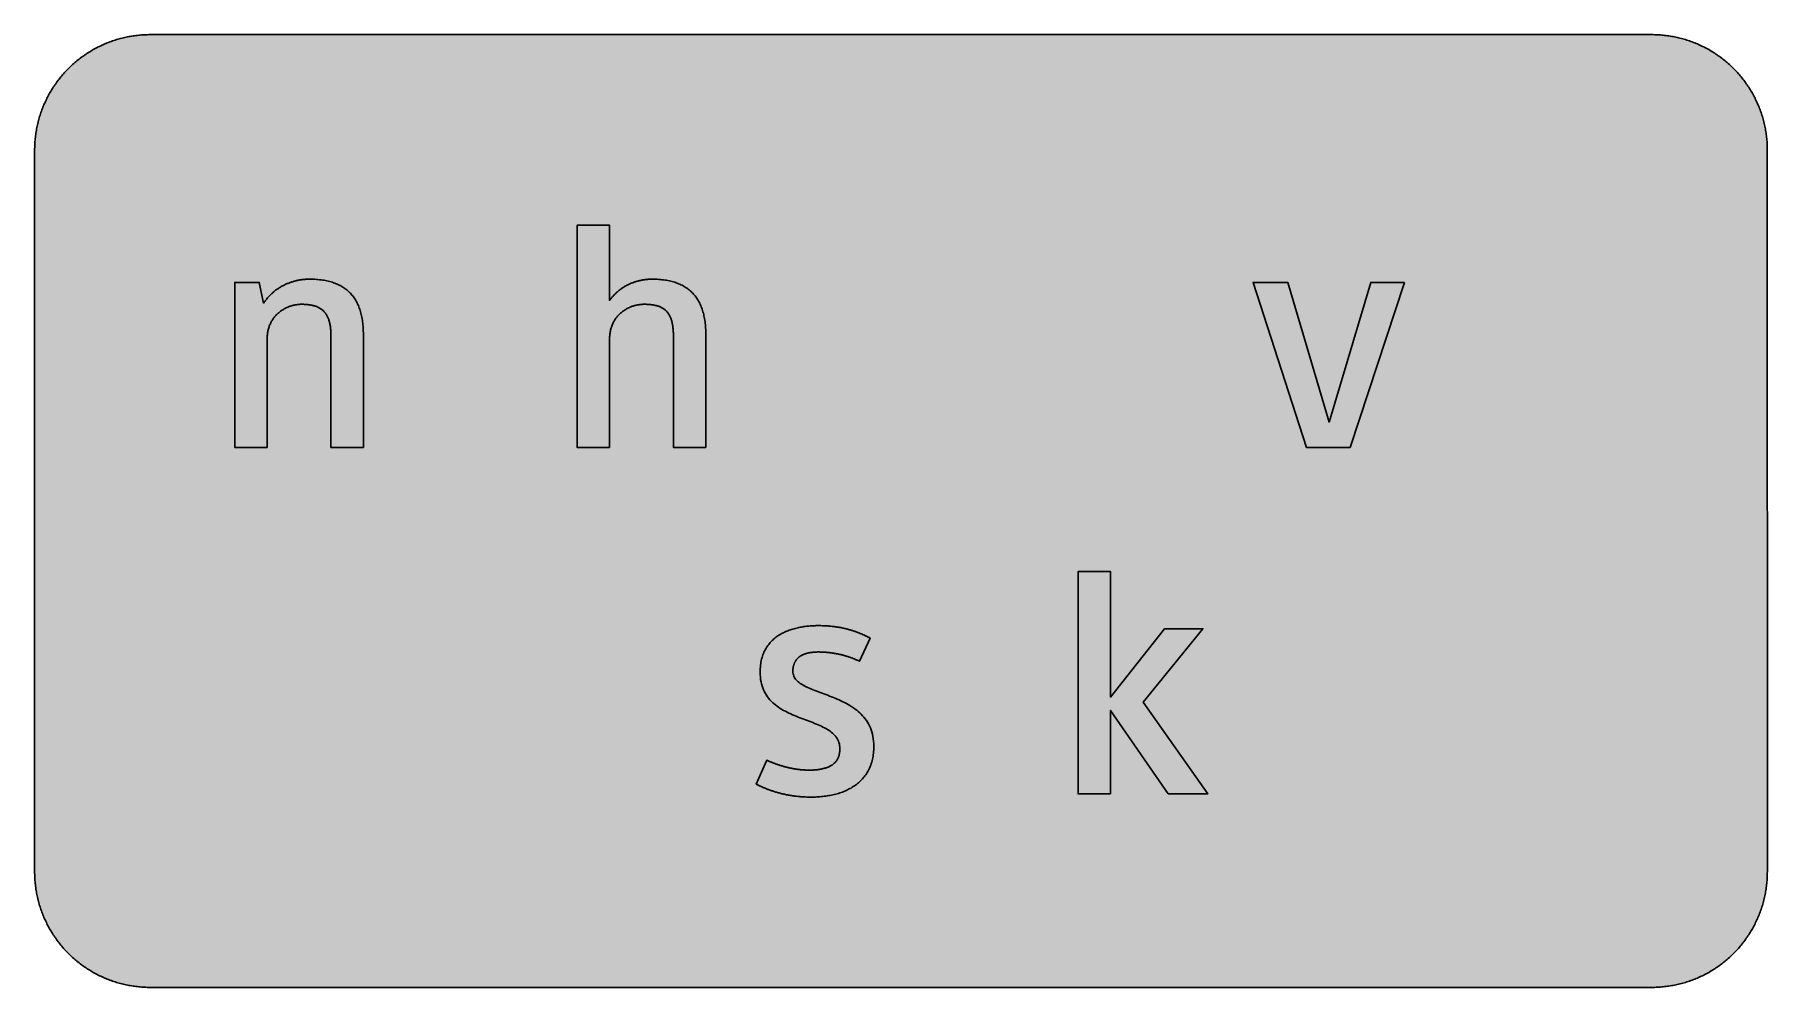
# Model space of a CAD drawing. Header units: millimetres. Extents: x 0 to 212, y 0 to 116.
import ezdxf

# ---------------------------------------------------------------- set-up
doc = ezdxf.new("R2010")
doc.units = ezdxf.units.MM

msp = doc.modelspace()

# ---------------------------------------------------------------- hatches: boundary and pattern name
for color, points in [(254, [(14.1633, 0.0536), (13.9878, 0.0533), (13.8125, 0.0559), (13.6373, 0.061), (13.462, 0.0686), (13.2893, 0.0787), (13.114, 0.0914), (12.9413, 0.1041), (12.7686, 0.1219), (12.5959, 0.1397), (12.4231, 0.16), (12.2504, 0.1829), (12.0777, 0.2057), (11.9075, 0.2337), (11.7373, 0.2616), (11.5672, 0.2921), (11.397, 0.3251), (11.2268, 0.3607), (11.0592, 0.3988), (10.8915, 0.4369), (10.7239, 0.4775), (10.5562, 0.5207), (10.3886, 0.5664), (10.2235, 0.6121), (10.0584, 0.6629), (9.8933, 0.7137), (9.7307, 0.7671), (9.5682, 0.8204), (9.4056, 0.8788), (9.2431, 0.9373), (9.083, 0.9982), (8.923, 1.0617), (8.763, 1.1252), (8.6055, 1.1938), (8.4455, 1.2624), (8.2906, 1.331), (8.1331, 1.4046), (7.9781, 1.4783), (7.8232, 1.5545), (7.6708, 1.6332), (7.5184, 1.7145), (7.366, 1.7958), (7.2161, 1.8796), (7.0663, 1.966), (6.919, 2.0523), (6.7716, 2.1438), (6.6243, 2.2352), (6.4795, 2.3266), (6.3348, 2.4232), (6.19, 2.5197), (6.0477, 2.6187), (5.908, 2.7178), (5.7683, 2.8194), (5.6286, 2.9235), (5.4915, 3.0302), (5.3543, 3.1369), (5.2197, 3.2461), (5.0851, 3.3579), (4.953, 3.4722), (4.8209, 3.5865), (4.6914, 3.7033), (4.5644, 3.8202), (4.4348, 3.9395), (4.3104, 4.0615), (4.1859, 4.1859), (4.0615, 4.3104), (3.9395, 4.4348), (3.8202, 4.5618), (3.7033, 4.6914), (3.5865, 4.8209), (3.4722, 4.953), (3.3579, 5.0851), (3.2487, 5.2197), (3.1369, 5.3543), (3.0302, 5.4915), (2.9235, 5.6286), (2.8194, 5.7683), (2.7178, 5.908), (2.6187, 6.0477), (2.5197, 6.19), (2.4232, 6.3348), (2.3266, 6.477), (2.2352, 6.6243), (2.1438, 6.7691), (2.0523, 6.919), (1.966, 7.0663), (1.8796, 7.2161), (1.7958, 7.366), (1.7145, 7.5184), (1.6332, 7.6708), (1.5545, 7.8232), (1.4783, 7.9781), (1.4046, 8.1331), (1.331, 8.2906), (1.2598, 8.4455), (1.1913, 8.603), (1.1252, 8.763), (1.0592, 8.923), (0.9982, 9.083), (0.9373, 9.2431), (0.8763, 9.4056), (0.8204, 9.5682), (0.7645, 9.7307), (0.7112, 9.8933), (0.6604, 10.0584), (0.6121, 10.2235), (0.5639, 10.3911), (0.5207, 10.5562), (0.4775, 10.7239), (0.4343, 10.8915), (0.3962, 11.0592), (0.3607, 11.2268), (0.3251, 11.397), (0.2921, 11.5672), (0.2616, 11.7373), (0.2311, 11.9075), (0.2057, 12.0802), (0.1803, 12.2504), (0.1575, 12.4231), (0.1372, 12.5959), (0.1194, 12.7686), (0.1041, 12.9413), (0.0889, 13.1166), (0.0787, 13.2893), (0.0686, 13.4645), (0.061, 13.6373), (0.0559, 13.8125), (0.0508, 13.9878), (0.0508, 14.163), (0.0522, 102.3592), (0.0508, 102.5322), (0.0559, 102.7074), (0.061, 102.8827), (0.0686, 103.058), (0.0787, 103.2307), (0.0889, 103.4059), (0.1041, 103.5787), (0.1194, 103.7514), (0.1372, 103.9241), (0.1575, 104.0968), (0.1803, 104.2695), (0.2057, 104.4423), (0.2311, 104.6124), (0.2616, 104.7826), (0.2921, 104.9528), (0.3251, 105.123), (0.3607, 105.2932), (0.3962, 105.4608), (0.4343, 105.6284), (0.4775, 105.7961), (0.5207, 105.9637), (0.5639, 106.1314), (0.6121, 106.2965), (0.6604, 106.4616), (0.7112, 106.6267), (0.7645, 106.7892), (0.8204, 106.9518), (0.8763, 107.1143), (0.9373, 107.2769), (0.9982, 107.4369), (1.0592, 107.5969), (1.1252, 107.757), (1.1913, 107.9144), (1.2598, 108.0745), (1.331, 108.2294), (1.4046, 108.3869), (1.4783, 108.5418), (1.5545, 108.6968), (1.6332, 108.8492), (1.7145, 109.0016), (1.7958, 109.154), (1.8796, 109.3038), (1.966, 109.4537), (2.0523, 109.601), (2.1438, 109.7483), (2.2352, 109.8956), (2.3266, 110.0404), (2.4232, 110.1852), (2.5197, 110.33), (2.6187, 110.4722), (2.7178, 110.6119), (2.8194, 110.7516), (2.9235, 110.8913), (3.0302, 111.0285), (3.1369, 111.1656), (3.2487, 111.3003), (3.3579, 111.4349), (3.4722, 111.567), (3.5865, 111.699), (3.7033, 111.8286), (3.8202, 111.9556), (3.9395, 112.0851), (4.0615, 112.2096), (4.1859, 112.334), (4.3104, 112.4585), (4.4348, 112.5804), (4.5644, 112.6998), (4.6914, 112.8166), (4.8209, 112.9335), (4.953, 113.0478), (5.0851, 113.1621), (5.2197, 113.2713), (5.3543, 113.3831), (5.4915, 113.4897), (5.6286, 113.5964), (5.7683, 113.7006), (5.908, 113.8022), (6.0477, 113.9012), (6.19, 114.0003), (6.3348, 114.0968), (6.4795, 114.1933), (6.6243, 114.2848), (6.7716, 114.3762), (6.919, 114.4676), (7.0663, 114.554), (7.2161, 114.6404), (7.366, 114.7242), (7.5184, 114.8055), (7.6708, 114.8867), (7.8232, 114.9655), (7.9781, 115.0417), (8.1331, 115.1153), (8.2906, 115.189), (8.4455, 115.2601), (8.6055, 115.3287), (8.763, 115.3947), (8.923, 115.4608), (9.083, 115.5217), (9.2431, 115.5827), (9.4056, 115.6437), (9.5682, 115.6995), (9.7307, 115.7554), (9.8933, 115.8088), (10.0584, 115.8596), (10.2235, 115.9078), (10.3886, 115.9561), (10.5562, 115.9993), (10.7239, 116.0424), (10.8915, 116.0856), (11.0592, 116.1237), (11.2268, 116.1593), (11.397, 116.1948), (11.5672, 116.2279), (11.7373, 116.2583), (11.9075, 116.2888), (12.0777, 116.3142), (12.2504, 116.3396), (12.4231, 116.3625), (12.5959, 116.3828), (12.7686, 116.4006), (12.9413, 116.4158), (13.114, 116.4311), (13.2893, 116.4412), (13.462, 116.4514), (13.6373, 116.459), (13.8125, 116.4641), (13.9878, 116.4692), (14.163, 116.4692), (197.6078, 116.4703), (197.7822, 116.4692), (197.9574, 116.4641), (198.1327, 116.459), (198.3054, 116.4514), (198.4807, 116.4412), (198.6534, 116.4311), (198.8287, 116.4158), (199.0014, 116.4006), (199.1741, 116.3828), (199.3468, 116.3625), (199.5195, 116.3396), (199.6897, 116.3142), (199.8624, 116.2888), (200.0326, 116.2583), (200.2028, 116.2279), (200.373, 116.1948), (200.5432, 116.1593), (200.7108, 116.1237), (200.8784, 116.0856), (201.0461, 116.0424), (201.2137, 115.9993), (201.3788, 115.9561), (201.5465, 115.9078), (201.7116, 115.8596), (201.8767, 115.8088), (202.0392, 115.7554), (202.2018, 115.6995), (202.3643, 115.6437), (202.5269, 115.5827), (202.6869, 115.5217), (202.8469, 115.4608), (203.007, 115.3947), (203.167, 115.3287), (203.3245, 115.2601), (203.4794, 115.189), (203.6369, 115.1153), (203.7918, 115.0417), (203.9468, 114.9655), (204.0992, 114.8867), (204.2516, 114.8055), (204.404, 114.7242), (204.5538, 114.6404), (204.7037, 114.554), (204.8535, 114.4676), (205.0009, 114.3762), (205.1456, 114.2848), (205.293, 114.1933), (205.4352, 114.0968), (205.58, 114.0003), (205.7222, 113.9012), (205.8619, 113.8022), (206.0016, 113.7006), (206.1413, 113.5964), (206.2785, 113.4897), (206.4156, 113.3831), (206.5503, 113.2713), (206.6849, 113.1621), (206.817, 113.0478), (206.949, 112.9335), (207.0786, 112.8166), (207.2081, 112.6998), (207.3351, 112.5804), (207.4596, 112.4585), (207.584, 112.334), (207.7085, 112.2096), (207.8304, 112.0851), (207.9498, 111.9556), (208.0666, 111.8286), (208.1835, 111.699), (208.2978, 111.567), (208.4121, 111.4349), (208.5238, 111.3003), (208.6331, 111.1656), (208.7397, 111.0285), (208.8464, 110.8913), (208.9506, 110.7516), (209.0522, 110.6119), (209.1512, 110.4722), (209.2503, 110.33), (209.3468, 110.1852), (209.4433, 110.0404), (209.5348, 109.8956), (209.6262, 109.7483), (209.7176, 109.601), (209.804, 109.4537), (209.8904, 109.3038), (209.9742, 109.154), (210.0555, 109.0016), (210.1367, 108.8492), (210.2155, 108.6968), (210.2917, 108.5418), (210.3653, 108.3869), (210.439, 108.2294), (210.5076, 108.0745), (210.5762, 107.9144), (210.6447, 107.757), (210.7082, 107.5969), (210.7717, 107.4369), (210.8327, 107.2769), (210.8911, 107.1143), (210.9495, 106.9518), (211.0029, 106.7892), (211.0562, 106.6267), (211.107, 106.4616), (211.1578, 106.2965), (211.2035, 106.1314), (211.2493, 105.9637), (211.2924, 105.7961), (211.3331, 105.6284), (211.3712, 105.4608), (211.4093, 105.2932), (211.4448, 105.123), (211.4779, 104.9528), (211.5083, 104.7826), (211.5363, 104.6124), (211.5642, 104.4423), (211.5871, 104.2695), (211.6099, 104.0968), (211.6303, 103.9241), (211.648, 103.7514), (211.6658, 103.5787), (211.6785, 103.4059), (211.6912, 103.2307), (211.7014, 103.058), (211.709, 102.8827), (211.7141, 102.7074), (211.7166, 102.5322), (211.7166, 102.3569), (211.7189, 14.1647), (211.7166, 13.9878), (211.7141, 13.8125), (211.709, 13.6373), (211.7014, 13.4645), (211.6912, 13.2893), (211.6785, 13.1166), (211.6658, 12.9413), (211.648, 12.7686), (211.6303, 12.5959), (211.6099, 12.4231), (211.5871, 12.2504), (211.5642, 12.0802), (211.5363, 11.9075), (211.5083, 11.7373), (211.4779, 11.5672), (211.4448, 11.397), (211.4093, 11.2268), (211.3712, 11.0592), (211.3331, 10.8915), (211.2924, 10.7239), (211.2493, 10.5562), (211.2035, 10.3911), (211.1578, 10.2235), (211.107, 10.0584), (211.0562, 9.8933), (211.0029, 9.7307), (210.9495, 9.5682), (210.8911, 9.4056), (210.8327, 9.2431), (210.7717, 9.083), (210.7082, 8.923), (210.6447, 8.763), (210.5762, 8.603), (210.5076, 8.4455), (210.439, 8.2906), (210.3653, 8.1331), (210.2917, 7.9781), (210.2155, 7.8232), (210.1367, 7.6708), (210.0555, 7.5184), (209.9742, 7.366), (209.8904, 7.2161), (209.804, 7.0663), (209.7176, 6.919), (209.6262, 6.7691), (209.5348, 6.6243), (209.4433, 6.477), (209.3468, 6.3348), (209.2503, 6.19), (209.1512, 6.0477), (209.0522, 5.908), (208.9506, 5.7683), (208.8464, 5.6286), (208.7397, 5.4915), (208.6331, 5.3543), (208.5238, 5.2197), (208.4121, 5.0851), (208.2978, 4.953), (208.1835, 4.8209), (208.0666, 4.6914), (207.9498, 4.5618), (207.8304, 4.4348), (207.7085, 4.3104), (207.584, 4.1859), (207.4596, 4.0615), (207.3351, 3.9395), (207.2081, 3.8202), (207.0786, 3.7033), (206.949, 3.5865), (206.817, 3.4722), (206.6849, 3.3579), (206.5503, 3.2461), (206.4156, 3.1369), (206.2785, 3.0302), (206.1413, 2.9235), (206.0016, 2.8194), (205.8619, 2.7178), (205.7222, 2.6187), (205.58, 2.5197), (205.4352, 2.4232), (205.293, 2.3266), (205.1456, 2.2352), (205.0009, 2.1438), (204.8535, 2.0523), (204.7037, 1.966), (204.5538, 1.8796), (204.404, 1.7958), (204.2516, 1.7145), (204.0992, 1.6332), (203.9468, 1.5545), (203.7918, 1.4783), (203.6369, 1.4046), (203.4794, 1.331), (203.3245, 1.2624), (203.167, 1.1938), (203.007, 1.1252), (202.8469, 1.0617), (202.6869, 0.9982), (202.5269, 0.9373), (202.3643, 0.8788), (202.2018, 0.8204), (202.0392, 0.7671), (201.8767, 0.7137), (201.7116, 0.6629), (201.5465, 0.6121), (201.3788, 0.5664), (201.2137, 0.5207), (201.0461, 0.4775), (200.8784, 0.4369), (200.7108, 0.3988), (200.5432, 0.3607), (200.373, 0.3251), (200.2028, 0.2921), (200.0326, 0.2616), (199.8624, 0.2337), (199.6897, 0.2057), (199.5195, 0.1829), (199.3468, 0.16), (199.1741, 0.1397), (199.0014, 0.1219), (198.8287, 0.1041), (198.6534, 0.0914), (198.4807, 0.0787), (198.3054, 0.0686), (198.1327, 0.061), (197.9574, 0.0559), (197.7822, 0.0533), (197.6069, 0.0533)]), (59, [(70.2829, 66.0231), (70.2829, 79.2547), (70.2843, 79.3902), (70.2894, 79.5249), (70.297, 79.6569), (70.3097, 79.7865), (70.3224, 79.916), (70.3428, 80.0405), (70.3631, 80.1624), (70.3859, 80.2843), (70.4139, 80.4012), (70.4444, 80.518), (70.4774, 80.6323), (70.5129, 80.7415), (70.551, 80.8507), (70.5917, 80.9574), (70.6349, 81.0616), (70.6806, 81.1657), (70.7288, 81.2648), (70.7796, 81.3613), (70.833, 81.4578), (70.8863, 81.5492), (70.9447, 81.6407), (71.0032, 81.7296), (71.0641, 81.8159), (71.1276, 81.8998), (71.1937, 81.981), (71.2597, 82.0623), (71.3283, 82.1385), (71.3994, 82.2147), (71.4731, 82.2884), (71.5467, 82.3595), (71.6204, 82.4281), (71.6966, 82.4941), (71.7753, 82.5576), (71.8541, 82.6211), (71.9353, 82.6821), (72.0166, 82.738), (72.1004, 82.7938), (72.1843, 82.8472), (72.2681, 82.9005), (72.3544, 82.9488), (72.4408, 82.997), (72.5272, 83.0428), (72.6161, 83.0859), (72.705, 83.1266), (72.7939, 83.1647), (72.8828, 83.2028), (72.9742, 83.2383), (73.0631, 83.2714), (73.1545, 83.3018), (73.246, 83.3298), (73.3374, 83.3577), (73.4289, 83.3806), (73.5203, 83.4034), (73.6117, 83.4238), (73.7032, 83.4441), (73.7946, 83.4593), (73.8861, 83.4746), (73.975, 83.4873), (74.0664, 83.4974), (74.1553, 83.5076), (74.2467, 83.5152), (74.3356, 83.5177), (74.422, 83.5228), (74.5109, 83.5228), (74.6277, 83.5228), (74.742, 83.5203), (74.8563, 83.5152), (74.9656, 83.5101), (75.0748, 83.505), (75.1815, 83.4974), (75.2856, 83.4873), (75.3872, 83.4746), (75.4888, 83.4619), (75.5853, 83.4492), (75.6818, 83.4314), (75.7758, 83.4136), (75.8698, 83.3933), (75.9587, 83.373), (76.0476, 83.3501), (76.1314, 83.3247), (76.2152, 83.2993), (76.2991, 83.2714), (76.3778, 83.2409), (76.4565, 83.2079), (76.5327, 83.1748), (76.6064, 83.1393), (76.6775, 83.1012), (76.7486, 83.0631), (76.8172, 83.0199), (76.8833, 82.9767), (76.9468, 82.931), (77.0103, 82.8853), (77.0712, 82.8345), (77.1296, 82.7837), (77.1855, 82.7303), (77.2414, 82.6745), (77.2947, 82.616), (77.3455, 82.5551), (77.3963, 82.4941), (77.4446, 82.4281), (77.4903, 82.362), (77.5335, 82.2935), (77.5767, 82.2223), (77.6173, 82.1487), (77.6554, 82.0725), (77.691, 81.9963), (77.7265, 81.915), (77.7621, 81.8312), (77.7926, 81.7474), (77.8231, 81.6585), (77.851, 81.5696), (77.8789, 81.4756), (77.9018, 81.3816), (77.9272, 81.2825), (77.9475, 81.1835), (77.9678, 81.0819), (77.9856, 80.9752), (78.0034, 80.8685), (78.0186, 80.7568), (78.0313, 80.645), (78.044, 80.5282), (78.0542, 80.4113), (78.0618, 80.2894), (78.0694, 80.1649), (78.0745, 80.0379), (78.0771, 79.9084), (78.0796, 79.7763), (78.0821, 79.6417), (78.0824, 66.0231), (82.0402, 66.0231), (82.0402, 79.8364), (82.0369, 80.0405), (82.0318, 80.2437), (82.0242, 80.4443), (82.0141, 80.6399), (82.0014, 80.833), (81.9836, 81.0235), (81.9658, 81.2114), (81.9429, 81.3968), (81.915, 81.5772), (81.8871, 81.755), (81.854, 81.9302), (81.8185, 82.1004), (81.7804, 82.2706), (81.7397, 82.4357), (81.694, 82.5983), (81.6483, 82.7557), (81.5975, 82.9132), (81.5416, 83.0656), (81.4857, 83.2155), (81.4248, 83.3628), (81.3613, 83.505), (81.2952, 83.6447), (81.2241, 83.7819), (81.1505, 83.9165), (81.0743, 84.0461), (80.9955, 84.1731), (80.9117, 84.2975), (80.8253, 84.4194), (80.7364, 84.5363), (80.6425, 84.6506), (80.5485, 84.7623), (80.4494, 84.8716), (80.3453, 84.9757), (80.2386, 85.0773), (80.1294, 85.1764), (80.0176, 85.2703), (79.9033, 85.3618), (79.7839, 85.4507), (79.6595, 85.5345), (79.535, 85.6183), (79.4055, 85.6971), (79.2734, 85.7707), (79.1362, 85.8444), (78.9965, 85.913), (78.8543, 85.979), (78.707, 86.04), (78.5571, 86.0984), (78.4047, 86.1543), (78.2472, 86.2076), (78.0872, 86.2559), (77.9247, 86.3016), (77.757, 86.3422), (77.5868, 86.3829), (77.4141, 86.4184), (77.2363, 86.4489), (77.056, 86.4794), (76.8706, 86.5048), (76.6826, 86.5251), (76.4921, 86.5454), (76.2965, 86.5607), (76.0984, 86.5708), (75.8952, 86.581), (75.6895, 86.5861), (75.4812, 86.5861), (75.3872, 86.5861), (75.2932, 86.5861), (75.1967, 86.581), (75.1053, 86.5784), (75.0113, 86.5708), (74.9173, 86.5657), (74.8233, 86.5556), (74.7319, 86.548), (74.6379, 86.5378), (74.5465, 86.5251), (74.4525, 86.5124), (74.361, 86.4972), (74.2696, 86.4819), (74.1782, 86.4641), (74.0867, 86.4464), (73.9978, 86.426), (73.9064, 86.4057), (73.8175, 86.3829), (73.7286, 86.36), (73.6397, 86.3371), (73.5508, 86.3092), (73.4619, 86.2838), (73.373, 86.2559), (73.2866, 86.2254), (73.2003, 86.1949), (73.1139, 86.1619), (73.0275, 86.1289), (72.9412, 86.0933), (72.8574, 86.0577), (72.771, 86.0222), (72.6872, 85.9815), (72.6034, 85.9434), (72.5221, 85.9003), (72.4383, 85.8596), (72.357, 85.8164), (72.2757, 85.7707), (72.1944, 85.725), (72.1157, 85.6767), (72.0369, 85.6285), (71.9582, 85.5777), (71.8795, 85.5269), (71.8007, 85.4735), (71.7245, 85.4202), (71.6483, 85.3643), (71.5721, 85.3084), (71.4985, 85.25), (71.4248, 85.1916), (71.3511, 85.1306), (71.2775, 85.0697), (71.2064, 85.0062), (71.1352, 84.9427), (71.0641, 84.8766), (70.993, 84.8106), (70.9244, 84.742), (70.8558, 84.6709), (70.7898, 84.6023), (70.7238, 84.5287), (70.6577, 84.455), (70.5917, 84.3813), (70.5282, 84.3051), (70.4647, 84.2289), (70.4037, 84.1502), (70.3428, 84.0689), (70.2818, 83.9876), (70.2829, 93.187), (66.3236, 93.187), (66.3236, 66.0231)]), (59, [(40.2086, 66.0231), (40.2086, 79.8364), (40.2057, 80.0405), (40.2006, 80.2437), (40.193, 80.4443), (40.1828, 80.6399), (40.1701, 80.833), (40.1523, 81.0235), (40.132, 81.2114), (40.1091, 81.3968), (40.0837, 81.5772), (40.0558, 81.755), (40.0228, 81.9302), (39.9872, 82.1004), (39.9491, 82.2706), (39.9085, 82.4357), (39.8628, 82.5983), (39.8145, 82.7557), (39.7637, 82.9132), (39.7104, 83.0656), (39.6519, 83.2155), (39.5935, 83.3628), (39.53, 83.505), (39.4614, 83.6447), (39.3929, 83.7819), (39.3192, 83.9165), (39.243, 84.0461), (39.1617, 84.1731), (39.0804, 84.2975), (38.9941, 84.4194), (38.9052, 84.5363), (38.8112, 84.6506), (38.7147, 84.7623), (38.6156, 84.8716), (38.514, 84.9757), (38.4073, 85.0773), (38.2981, 85.1764), (38.1864, 85.2703), (38.0695, 85.3618), (37.9501, 85.4507), (37.8282, 85.5345), (37.7012, 85.6183), (37.5717, 85.6971), (37.4396, 85.7707), (37.3024, 85.8444), (37.1653, 85.913), (37.0205, 85.979), (36.8757, 86.04), (36.7259, 86.0984), (36.5709, 86.1543), (36.416, 86.2076), (36.256, 86.2559), (36.0909, 86.3016), (35.9258, 86.3422), (35.7556, 86.3829), (35.5803, 86.4184), (35.4025, 86.4489), (35.2222, 86.4794), (35.0368, 86.5048), (34.8488, 86.5251), (34.6583, 86.5454), (34.4627, 86.5607), (34.2646, 86.5708), (34.0614, 86.581), (33.8582, 86.5861), (33.6474, 86.5861), (33.5458, 86.5861), (33.4442, 86.5835), (33.3426, 86.581), (33.241, 86.5759), (33.1394, 86.5708), (33.0403, 86.5632), (32.9387, 86.553), (32.8371, 86.5429), (32.7381, 86.5327), (32.639, 86.5175), (32.5374, 86.5048), (32.4383, 86.4895), (32.3393, 86.4718), (32.2402, 86.4514), (32.1412, 86.4311), (32.0446, 86.4108), (31.9456, 86.3879), (31.8491, 86.3625), (31.75, 86.3371), (31.6535, 86.3117), (31.557, 86.2813), (31.463, 86.2533), (31.3665, 86.2203), (31.2725, 86.1873), (31.176, 86.1543), (31.082, 86.1187), (30.988, 86.0806), (30.8966, 86.0425), (30.8026, 86.0019), (30.7111, 85.9612), (30.6197, 85.918), (30.5308, 85.8749), (30.4394, 85.8291), (30.3505, 85.7809), (30.2616, 85.7326), (30.1727, 85.6818), (30.0838, 85.631), (29.9974, 85.5777), (29.911, 85.5243), (29.8247, 85.4685), (29.7409, 85.41), (29.657, 85.3516), (29.5732, 85.2907), (29.4919, 85.2297), (29.4081, 85.1662), (29.3268, 85.1002), (29.2481, 85.0341), (29.1694, 84.9655), (29.0906, 84.897), (29.0119, 84.8258), (28.9357, 84.7547), (28.8595, 84.6811), (28.7833, 84.6049), (28.7096, 84.5287), (28.636, 84.4499), (28.5648, 84.3712), (28.4937, 84.2899), (28.4226, 84.2061), (28.354, 84.1223), (28.2854, 84.0359), (28.2169, 83.9495), (28.1508, 83.8606), (28.0848, 83.7692), (28.0213, 83.6778), (27.4796, 86.2016), (24.492, 86.2016), (24.492, 66.0231), (28.4498, 66.0231), (28.4498, 79.2547), (28.4505, 79.3902), (28.4556, 79.5249), (28.4632, 79.6569), (28.4759, 79.7865), (28.4912, 79.916), (28.509, 80.0405), (28.5293, 80.1624), (28.5547, 80.2843), (28.5801, 80.4012), (28.6106, 80.518), (28.6436, 80.6323), (28.6791, 80.7415), (28.7172, 80.8507), (28.7579, 80.9574), (28.8011, 81.0616), (28.8468, 81.1657), (28.895, 81.2648), (28.9458, 81.3613), (28.9992, 81.4578), (29.0551, 81.5492), (29.1109, 81.6407), (29.1719, 81.7296), (29.2329, 81.8159), (29.2964, 81.8998), (29.3599, 81.981), (29.4284, 82.0623), (29.497, 82.1385), (29.5681, 82.2147), (29.6393, 82.2884), (29.7129, 82.3595), (29.7891, 82.4281), (29.8653, 82.4941), (29.9415, 82.5576), (30.0228, 82.6211), (30.1015, 82.6821), (30.1854, 82.738), (30.2666, 82.7938), (30.3505, 82.8472), (30.4368, 82.9005), (30.5206, 82.9488), (30.607, 82.997), (30.6959, 83.0428), (30.7823, 83.0859), (30.8712, 83.1266), (30.9601, 83.1647), (31.0515, 83.2028), (31.1404, 83.2383), (31.2318, 83.2714), (31.3233, 83.3018), (31.4122, 83.3298), (31.5036, 83.3577), (31.5951, 83.3806), (31.6865, 83.4034), (31.7779, 83.4238), (31.8694, 83.4441), (31.9608, 83.4593), (32.0523, 83.4746), (32.1437, 83.4873), (32.2326, 83.4974), (32.324, 83.5076), (32.4129, 83.5152), (32.5018, 83.5177), (32.5907, 83.5228), (32.6771, 83.5228), (32.7889, 83.5228), (32.9006, 83.5203), (33.0073, 83.5152), (33.114, 83.5101), (33.2181, 83.505), (33.3223, 83.4974), (33.4239, 83.4873), (33.5229, 83.4746), (33.6194, 83.4619), (33.716, 83.4492), (33.8074, 83.4314), (33.9014, 83.4136), (33.9903, 83.3933), (34.0792, 83.373), (34.1655, 83.3501), (34.2494, 83.3247), (34.3332, 83.2993), (34.4145, 83.2714), (34.4932, 83.2409), (34.5719, 83.2079), (34.6481, 83.1748), (34.7218, 83.1393), (34.7929, 83.1012), (34.864, 83.0631), (34.9326, 83.0199), (35.0012, 82.9767), (35.0647, 82.931), (35.1282, 82.8853), (35.1917, 82.8345), (35.2501, 82.7837), (35.3085, 82.7303), (35.3644, 82.6745), (35.4203, 82.616), (35.4736, 82.5551), (35.5244, 82.4941), (35.5727, 82.4281), (35.621, 82.362), (35.6667, 82.2935), (35.7099, 82.2223), (35.753, 82.1487), (35.7937, 82.0725), (35.8318, 81.9963), (35.8699, 81.915), (35.9054, 81.8312), (35.9385, 81.7474), (35.9689, 81.6585), (35.9994, 81.5696), (36.0274, 81.4756), (36.0553, 81.3816), (36.0807, 81.2825), (36.1036, 81.1835), (36.1239, 81.0819), (36.1442, 80.9752), (36.162, 80.8685), (36.1798, 80.7568), (36.1925, 80.645), (36.2052, 80.5282), (36.2179, 80.4113), (36.2255, 80.2894), (36.2356, 80.1649), (36.2407, 80.0379), (36.2458, 79.9084), (36.2483, 79.7763), (36.2483, 79.6417), (36.2493, 66.0231)]), (59, [(167.3737, 86.2016), (163.2603, 86.2016), (158.1767, 69.1261), (153.1317, 86.2016), (148.9026, 86.2016), (155.4219, 66.0231), (160.7386, 66.0231)]), (59, [(131.4785, 23.6897), (131.4785, 33.8952), (138.5411, 23.6897), (143.353, 23.6897), (135.4748, 34.9042), (142.7702, 43.8683), (138.0755, 43.8683), (131.4785, 35.524), (131.4785, 50.8536), (127.521, 50.8536), (127.521, 23.6897)]), (59, [(94.8849, 23.301), (95.0671, 23.302), (95.25, 23.3045), (95.4329, 23.3096), (95.6158, 23.3197), (95.7986, 23.3299), (95.979, 23.3426), (96.1593, 23.3578), (96.3397, 23.3782), (96.5175, 23.3985), (96.6953, 23.4213), (96.8731, 23.4467), (97.0483, 23.4772), (97.2236, 23.5077), (97.3963, 23.5433), (97.5665, 23.5814), (97.7367, 23.6195), (97.9068, 23.6626), (98.0745, 23.7084), (98.2396, 23.7566), (98.4021, 23.81), (98.5647, 23.8633), (98.7247, 23.9217), (98.8822, 23.9827), (99.0371, 24.0462), (99.1895, 24.1122), (99.3419, 24.1833), (99.4893, 24.257), (99.6366, 24.3332), (99.7814, 24.4119), (99.9211, 24.4958), (100.0608, 24.5821), (100.1954, 24.671), (100.3275, 24.765), (100.457, 24.8615), (100.584, 24.9631), (100.7085, 25.0647), (100.8278, 25.1714), (100.9447, 25.2832), (101.059, 25.3975), (101.1707, 25.5143), (101.2774, 25.6362), (101.379, 25.7607), (101.4781, 25.8902), (101.5746, 26.0223), (101.666, 26.1595), (101.7549, 26.2992), (101.8388, 26.4414), (101.9175, 26.5913), (101.9937, 26.7411), (102.0648, 26.8986), (102.1309, 27.0561), (102.1944, 27.2212), (102.2528, 27.3888), (102.3061, 27.5615), (102.3544, 27.7368), (102.3976, 27.9171), (102.4382, 28.1), (102.4712, 28.288), (102.4992, 28.481), (102.5246, 28.6791), (102.5423, 28.8798), (102.5576, 29.0855), (102.5652, 29.2938), (102.5677, 29.5097), (102.5601, 29.8298), (102.5398, 30.1396), (102.5042, 30.4394), (102.456, 30.7264), (102.395, 31.0032), (102.3239, 31.2699), (102.2375, 31.5265), (102.141, 31.7729), (102.0343, 32.0091), (101.9175, 32.2377), (101.7905, 32.4561), (101.6533, 32.6644), (101.5086, 32.8676), (101.3536, 33.0606), (101.1911, 33.2461), (101.0209, 33.4213), (100.8431, 33.594), (100.6602, 33.7566), (100.4697, 33.9141), (100.2716, 34.0639), (100.0709, 34.2087), (99.8626, 34.3459), (99.6518, 34.478), (99.4359, 34.605), (99.2175, 34.7294), (98.994, 34.8463), (98.7704, 34.9606), (98.5418, 35.0698), (98.3132, 35.1739), (98.0821, 35.2755), (97.851, 35.3746), (97.6198, 35.4711), (97.3887, 35.5625), (97.1575, 35.654), (96.9264, 35.7403), (96.6978, 35.8292), (96.4692, 35.9131), (96.2431, 35.9969), (96.0222, 36.0782), (95.8037, 36.162), (95.5878, 36.2433), (95.377, 36.3245), (95.1687, 36.4058), (94.9681, 36.4871), (94.7699, 36.5709), (94.5794, 36.6547), (94.3966, 36.7386), (94.2188, 36.8275), (94.0486, 36.9138), (93.886, 37.0053), (93.7311, 37.0992), (93.5838, 37.1958), (93.4491, 37.2948), (93.3221, 37.3964), (93.2028, 37.5031), (93.0961, 37.6123), (93.0021, 37.7266), (92.9157, 37.846), (92.8446, 37.9679), (92.7837, 38.0975), (92.7354, 38.2295), (92.6998, 38.3692), (92.6795, 38.514), (92.6719, 38.6664), (92.6719, 38.7426), (92.6744, 38.8188), (92.6795, 38.895), (92.6846, 38.9687), (92.6922, 39.0398), (92.7024, 39.1109), (92.7151, 39.1795), (92.7278, 39.2481), (92.7405, 39.3141), (92.7583, 39.3776), (92.776, 39.4411), (92.7964, 39.5046), (92.8167, 39.5656), (92.8395, 39.624), (92.8624, 39.6824), (92.8903, 39.7408), (92.9157, 39.7967), (92.9462, 39.8501), (92.9767, 39.9034), (93.0097, 39.9542), (93.0427, 40.005), (93.0783, 40.0533), (93.1139, 40.1015), (93.152, 40.1498), (93.1926, 40.193), (93.2332, 40.2387), (93.2764, 40.2819), (93.3196, 40.3225), (93.3653, 40.3631), (93.4136, 40.4012), (93.4618, 40.4393), (93.5101, 40.4749), (93.5609, 40.5105), (93.6142, 40.546), (93.6676, 40.579), (93.7235, 40.6095), (93.7793, 40.64), (93.8378, 40.6705), (93.8987, 40.6984), (93.9571, 40.7238), (94.0206, 40.7518), (94.0841, 40.7746), (94.1476, 40.7975), (94.2137, 40.8203), (94.2797, 40.8432), (94.3483, 40.861), (94.4194, 40.8813), (94.488, 40.8991), (94.5617, 40.9143), (94.6328, 40.9296), (94.709, 40.9448), (94.7826, 40.9575), (94.8614, 40.9702), (94.9376, 40.9804), (95.0163, 40.9905), (95.0976, 41.0007), (95.1789, 41.0083), (95.2602, 41.0159), (95.344, 41.021), (95.4278, 41.0261), (95.5142, 41.0286), (95.6005, 41.0312), (95.6869, 41.0337), (95.7758, 41.0337), (95.8571, 41.0337), (95.9409, 41.0337), (96.0222, 41.0312), (96.1009, 41.0286), (96.1822, 41.0286), (96.2635, 41.0235), (96.3447, 41.021), (96.4235, 41.0185), (96.5048, 41.0134), (96.5835, 41.0083), (96.6648, 41.0032), (96.7435, 40.9956), (96.8223, 40.9905), (96.9035, 40.9829), (96.9823, 40.9753), (97.061, 40.9677), (97.1398, 40.9575), (97.2185, 40.9499), (97.2972, 40.9397), (97.376, 40.9296), (97.4547, 40.9194), (97.5335, 40.9067), (97.6122, 40.894), (97.6884, 40.8813), (97.7671, 40.8686), (97.8459, 40.8559), (97.9246, 40.8407), (98.0008, 40.828), (98.0796, 40.8127), (98.1583, 40.7949), (98.2345, 40.7797), (98.3132, 40.7619), (98.3894, 40.7441), (98.4682, 40.7264), (98.5469, 40.7086), (98.6231, 40.6883), (98.7019, 40.6679), (98.7781, 40.6476), (98.8568, 40.6273), (98.9355, 40.6044), (99.0117, 40.5841), (99.0905, 40.5613), (99.1692, 40.5384), (99.2454, 40.513), (99.3242, 40.4876), (99.4029, 40.4647), (99.4791, 40.4368), (99.5578, 40.4114), (99.6366, 40.3835), (99.7153, 40.3581), (99.7915, 40.3301), (99.8703, 40.2996), (99.949, 40.2717), (100.0277, 40.2412), (100.1065, 40.2107), (100.1852, 40.1803), (100.264, 40.1472), (100.3427, 40.1142), (100.424, 40.0812), (100.5027, 40.0482), (100.5815, 40.0152), (100.6627, 39.9796), (100.7415, 39.944), (100.8228, 39.9085), (102.1031, 42.7422), (102.0445, 42.7711), (101.9861, 42.799), (101.9277, 42.8295), (101.8667, 42.86), (101.8057, 42.8904), (101.7448, 42.9209), (101.6787, 42.9539), (101.6152, 42.9844), (101.5492, 43.0149), (101.4832, 43.0479), (101.4146, 43.0784), (101.3435, 43.1114), (101.2723, 43.1444), (101.2012, 43.1749), (101.1276, 43.2079), (101.0539, 43.2384), (100.9777, 43.2714), (100.9015, 43.3045), (100.8228, 43.3349), (100.744, 43.368), (100.6627, 43.3984), (100.5815, 43.4315), (100.4976, 43.4619), (100.4138, 43.4924), (100.3275, 43.5229), (100.2386, 43.5534), (100.1497, 43.5839), (100.0608, 43.6143), (99.9693, 43.6448), (99.8753, 43.6728), (99.7814, 43.7032), (99.6848, 43.7312), (99.5883, 43.7591), (99.4893, 43.7871), (99.3902, 43.8125), (99.2886, 43.8404), (99.187, 43.8658), (99.0829, 43.8912), (98.9762, 43.9141), (98.8695, 43.9395), (98.7603, 43.9623), (98.6485, 43.9852), (98.5368, 44.008), (98.425, 44.0284), (98.3082, 44.0487), (98.1913, 44.069), (98.0745, 44.0868), (97.9551, 44.1046), (97.8332, 44.1223), (97.7113, 44.1376), (97.5868, 44.1528), (97.4598, 44.1681), (97.3328, 44.1808), (97.2033, 44.1935), (97.0712, 44.2036), (96.9391, 44.2138), (96.8045, 44.2239), (96.6673, 44.2316), (96.5302, 44.2392), (96.3905, 44.2443), (96.2482, 44.2493), (96.106, 44.2519), (95.9612, 44.2544), (95.8139, 44.2544), (95.6716, 44.2544), (95.5269, 44.2519), (95.3821, 44.2468), (95.2348, 44.2417), (95.0874, 44.2341), (94.9401, 44.2265), (94.7903, 44.2138), (94.6379, 44.2011), (94.488, 44.1858), (94.3356, 44.1706), (94.1832, 44.1503), (94.0308, 44.13), (93.8784, 44.1071), (93.726, 44.0817), (93.5736, 44.0538), (93.4212, 44.0233), (93.2713, 43.9903), (93.1189, 43.9547), (92.9665, 43.9191), (92.8167, 43.8785), (92.6668, 43.8353), (92.5195, 43.7896), (92.3722, 43.7413), (92.2249, 43.6905), (92.0801, 43.6347), (91.9378, 43.5788), (91.7956, 43.5178), (91.6534, 43.4543), (91.5137, 43.3883), (91.379, 43.3172), (91.2419, 43.2435), (91.1098, 43.1673), (90.9803, 43.0886), (90.8507, 43.0047), (90.7237, 42.9184), (90.6018, 42.8269), (90.4799, 42.733), (90.363, 42.6339), (90.2487, 42.5323), (90.137, 42.4282), (90.0278, 42.3189), (89.9211, 42.2046), (89.8195, 42.0878), (89.7204, 41.9659), (89.6264, 41.8414), (89.535, 41.7119), (89.4486, 41.5773), (89.3648, 41.4376), (89.2861, 41.2953), (89.2124, 41.148), (89.1413, 40.9981), (89.0753, 40.8407), (89.0143, 40.6806), (88.9559, 40.5155), (88.9051, 40.3454), (88.8568, 40.1701), (88.8162, 39.9898), (88.7806, 39.8043), (88.7476, 39.6138), (88.7222, 39.4208), (88.7019, 39.2201), (88.6866, 39.0144), (88.679, 38.8036), (88.6765, 38.5902), (88.6816, 38.2753), (88.7044, 37.973), (88.7374, 37.6834), (88.7857, 37.4066), (88.8441, 37.1399), (88.9152, 36.8859), (88.9991, 36.6395), (89.093, 36.4058), (89.1997, 36.1823), (89.314, 35.9664), (89.4385, 35.7607), (89.5731, 35.5651), (89.7179, 35.3771), (89.8703, 35.1968), (90.0303, 35.0266), (90.1979, 34.8615), (90.3732, 34.7066), (90.5535, 34.5567), (90.7415, 34.4119), (90.9345, 34.2748), (91.1327, 34.1452), (91.3359, 34.0182), (91.5441, 33.8988), (91.7575, 33.782), (91.9734, 33.6702), (92.1918, 33.5636), (92.4128, 33.462), (92.6363, 33.3629), (92.8624, 33.2664), (93.0885, 33.1724), (93.3171, 33.081), (93.5457, 32.9921), (93.7743, 32.9032), (94.0003, 32.8168), (94.2289, 32.733), (94.455, 32.6492), (94.6785, 32.5653), (94.8995, 32.4815), (95.1179, 32.3977), (95.3338, 32.3113), (95.5472, 32.2275), (95.7529, 32.1386), (95.9587, 32.0523), (96.1568, 31.9608), (96.3498, 31.8668), (96.5378, 31.7729), (96.7181, 31.6738), (96.8934, 31.5697), (97.061, 31.4655), (97.221, 31.3563), (97.3734, 31.242), (97.5157, 31.1226), (97.6503, 30.9982), (97.7773, 30.8686), (97.8916, 30.7315), (97.9983, 30.5918), (98.0923, 30.4444), (98.1761, 30.2895), (98.2472, 30.1269), (98.3056, 29.9568), (98.3539, 29.779), (98.3869, 29.5935), (98.4098, 29.4005), (98.4148, 29.1973), (98.4148, 29.1084), (98.4123, 29.022), (98.4072, 28.9382), (98.3996, 28.8544), (98.3894, 28.7731), (98.3793, 28.6944), (98.364, 28.6156), (98.3488, 28.5394), (98.331, 28.4658), (98.3132, 28.3921), (98.2904, 28.321), (98.2675, 28.2524), (98.2421, 28.1838), (98.2142, 28.1178), (98.1862, 28.0518), (98.1532, 27.9883), (98.1202, 27.9273), (98.0872, 27.8689), (98.0491, 27.8105), (98.011, 27.752), (97.9703, 27.6962), (97.9272, 27.6428), (97.8814, 27.5895), (97.8357, 27.5387), (97.7875, 27.4904), (97.7392, 27.4422), (97.6859, 27.3964), (97.6325, 27.3507), (97.5792, 27.3075), (97.5208, 27.2644), (97.4623, 27.2237), (97.4014, 27.1856), (97.3404, 27.1475), (97.2744, 27.1094), (97.2109, 27.0764), (97.1423, 27.0408), (97.0737, 27.0104), (97.0026, 26.9773), (96.9289, 26.9494), (96.8553, 26.9189), (96.7791, 26.8935), (96.7029, 26.8656), (96.6241, 26.8427), (96.5429, 26.8199), (96.4616, 26.797), (96.3778, 26.7767), (96.2914, 26.7564), (96.205, 26.7386), (96.1161, 26.7208), (96.0272, 26.703), (95.9358, 26.6903), (95.8418, 26.6751), (95.7478, 26.6624), (95.6513, 26.6522), (95.5548, 26.6421), (95.4557, 26.6319), (95.3541, 26.6243), (95.2525, 26.6167), (95.1484, 26.6116), (95.0443, 26.6065), (94.9376, 26.604), (94.8309, 26.6014), (94.7217, 26.5989), (94.6125, 26.5989), (94.5363, 26.5989), (94.4626, 26.5989), (94.3864, 26.6014), (94.3102, 26.604), (94.234, 26.6065), (94.1578, 26.609), (94.0816, 26.6141), (94.0054, 26.6192), (93.9292, 26.6243), (93.8505, 26.6294), (93.7743, 26.637), (93.6955, 26.6421), (93.6168, 26.6497), (93.538, 26.6598), (93.4593, 26.6675), (93.3806, 26.6776), (93.3018, 26.6878), (93.2231, 26.6979), (93.1443, 26.7106), (93.0631, 26.7208), (92.9843, 26.7335), (92.903, 26.7462), (92.8243, 26.7614), (92.743, 26.7741), (92.6617, 26.7894), (92.5805, 26.8046), (92.5017, 26.8199), (92.4204, 26.8376), (92.3392, 26.8529), (92.2579, 26.8707), (92.1766, 26.891), (92.0953, 26.9088), (92.014, 26.9291), (91.9328, 26.9469), (91.8515, 26.9697), (91.7677, 26.99), (91.6864, 27.0104), (91.6051, 27.0332), (91.5238, 27.0561), (91.4425, 27.0789), (91.3587, 27.1043), (91.2774, 27.1272), (91.1962, 27.1526), (91.1149, 27.178), (91.0336, 27.2034), (90.9498, 27.2313), (90.8685, 27.2567), (90.7872, 27.2847), (90.7059, 27.3126), (90.6247, 27.3431), (90.5408, 27.371), (90.4596, 27.4015), (90.3783, 27.432), (90.297, 27.4625), (90.2157, 27.493), (90.1344, 27.526), (90.0532, 27.559), (89.9719, 27.592), (89.8931, 27.625), (89.8119, 27.6581), (89.7306, 27.6936), (89.6493, 27.7292), (89.5706, 27.7647), (89.4893, 27.8003), (88.211, 24.8913), (88.2701, 24.8564), (88.3285, 24.8234), (88.392, 24.7904), (88.4555, 24.7574), (88.5215, 24.7244), (88.5901, 24.6888), (88.6587, 24.6558), (88.7298, 24.6202), (88.8035, 24.5872), (88.8771, 24.5542), (88.9533, 24.5186), (89.0295, 24.4831), (89.1108, 24.45), (89.1896, 24.4145), (89.2734, 24.3815), (89.3572, 24.3484), (89.441, 24.3129), (89.5274, 24.2799), (89.6163, 24.2468), (89.7052, 24.2113), (89.7966, 24.1783), (89.8906, 24.1452), (89.9846, 24.1122), (90.0786, 24.0792), (90.1751, 24.0487), (90.2741, 24.0157), (90.3732, 23.9852), (90.4748, 23.9547), (90.5764, 23.9217), (90.6805, 23.8912), (90.7847, 23.8633), (90.8914, 23.8328), (91.0006, 23.8049), (91.1073, 23.7769), (91.219, 23.749), (91.3282, 23.7211), (91.4425, 23.6957), (91.5543, 23.6677), (91.6711, 23.6423), (91.7854, 23.6195), (91.9023, 23.5941), (92.0217, 23.5712), (92.141, 23.5509), (92.263, 23.528), (92.3823, 23.5077), (92.5068, 23.4874), (92.6313, 23.4671), (92.7557, 23.4493), (92.8802, 23.434), (93.0072, 23.4163), (93.1367, 23.401), (93.2637, 23.3858), (93.3958, 23.3731), (93.5253, 23.3604), (93.6574, 23.3502), (93.7895, 23.3401), (93.9241, 23.3299), (94.0587, 23.3223), (94.1934, 23.3147), (94.3305, 23.3096), (94.4677, 23.3045), (94.6048, 23.302), (94.7445, 23.2994), (94.8842, 23.2994)])]:
    msp.add_hatch(color=color).paths.add_polyline_path(points)
h = msp.add_hatch(color=59)
h.paths.add_polyline_path([(14.1633, 3.5814), (13.8887, 3.5839), (13.6169, 3.5941), (13.3477, 3.6119), (13.081, 3.6347), (12.8143, 3.6652), (12.5501, 3.7008), (12.2885, 3.7465), (12.0294, 3.7948), (11.7729, 3.8506), (11.5164, 3.9141), (11.2649, 3.9827), (11.016, 4.0564), (10.7671, 4.1351), (10.5232, 4.2215), (10.2819, 4.3129), (10.0432, 4.412), (9.8069, 4.5161), (9.5733, 4.6228), (9.3447, 4.7371), (9.1186, 4.8565), (8.8951, 4.9809), (8.6741, 5.113), (8.4582, 5.2476), (8.2448, 5.3873), (8.0366, 5.5321), (7.8308, 5.682), (7.6276, 5.8369), (7.4295, 5.9969), (7.2365, 6.1595), (7.046, 6.3297), (6.8605, 6.5024), (6.6777, 6.6802), (6.5024, 6.8605), (6.3271, 7.046), (6.1595, 7.2365), (5.9969, 7.432), (5.8369, 7.6302), (5.682, 7.8308), (5.5321, 8.0366), (5.3873, 8.2448), (5.2451, 8.4582), (5.1105, 8.6741), (4.9809, 8.8951), (4.8565, 9.1186), (4.7371, 9.3447), (4.6228, 9.5758), (4.5136, 9.8069), (4.4094, 10.0432), (4.3129, 10.2819), (4.2215, 10.5232), (4.1351, 10.7696), (4.0538, 11.016), (3.9802, 11.2649), (3.9116, 11.5189), (3.8506, 11.7729), (3.7948, 12.0294), (3.744, 12.2911), (3.7008, 12.5527), (3.6627, 12.8143), (3.6322, 13.081), (3.6093, 13.3502), (3.5916, 13.6195), (3.5814, 13.8913), (3.5789, 14.163), (3.58, 102.3592), (3.5814, 102.6312), (3.5916, 102.903), (3.6093, 103.1723), (3.6322, 103.439), (3.6627, 103.7057), (3.7008, 103.9698), (3.744, 104.2314), (3.7948, 104.4905), (3.8506, 104.7471), (3.9116, 105.0036), (3.9802, 105.2551), (4.0538, 105.504), (4.1351, 105.7529), (4.2215, 105.9967), (4.3129, 106.238), (4.4094, 106.4768), (4.5136, 106.713), (4.6228, 106.9467), (4.7371, 107.1753), (4.8565, 107.4014), (4.9809, 107.6249), (5.1105, 107.8459), (5.2451, 108.0618), (5.3873, 108.2751), (5.5321, 108.4834), (5.682, 108.6891), (5.8369, 108.8923), (5.9969, 109.0905), (6.1595, 109.2835), (6.3271, 109.474), (6.5024, 109.6594), (6.6777, 109.8423), (6.8605, 110.0176), (7.046, 110.1928), (7.2365, 110.3605), (7.4295, 110.523), (7.6276, 110.683), (7.8308, 110.838), (8.0366, 110.9878), (8.2448, 111.1326), (8.4582, 111.2749), (8.6741, 111.4095), (8.8951, 111.539), (9.1186, 111.6635), (9.3447, 111.7829), (9.5733, 111.8972), (9.8069, 112.0064), (10.0432, 112.1105), (10.2819, 112.207), (10.5232, 112.2985), (10.7671, 112.3848), (11.016, 112.4661), (11.2649, 112.5398), (11.5164, 112.6084), (11.7729, 112.6693), (12.0294, 112.7252), (12.2885, 112.776), (12.5501, 112.8192), (12.8143, 112.8573), (13.081, 112.8878), (13.3477, 112.9106), (13.6169, 112.9284), (13.8887, 112.9386), (14.163, 112.9411), (197.6078, 112.9425), (197.8787, 112.9386), (198.1505, 112.9284), (198.4197, 112.9106), (198.689, 112.8878), (198.9557, 112.8573), (199.2173, 112.8192), (199.4789, 112.776), (199.7405, 112.7252), (199.9971, 112.6693), (200.2511, 112.6084), (200.5051, 112.5398), (200.754, 112.4661), (201.0004, 112.3848), (201.2467, 112.2985), (201.488, 112.207), (201.7268, 112.1105), (201.963, 112.0064), (202.1942, 111.8972), (202.4253, 111.7829), (202.6514, 111.6635), (202.8749, 111.539), (203.0959, 111.4095), (203.3118, 111.2749), (203.5251, 111.1326), (203.7334, 110.9878), (203.9391, 110.838), (204.1398, 110.683), (204.3379, 110.523), (204.5335, 110.3605), (204.724, 110.1928), (204.9094, 110.0176), (205.0898, 109.8423), (205.2676, 109.6594), (205.4403, 109.474), (205.6105, 109.2835), (205.773, 109.0905), (205.933, 108.8923), (206.088, 108.6891), (206.2378, 108.4834), (206.3826, 108.2751), (206.5223, 108.0618), (206.6569, 107.8459), (206.789, 107.6249), (206.9135, 107.4014), (207.0329, 107.1753), (207.1472, 106.9467), (207.2538, 106.713), (207.358, 106.4768), (207.457, 106.238), (207.5485, 105.9967), (207.6348, 105.7529), (207.7136, 105.504), (207.7872, 105.2551), (207.8558, 105.0036), (207.9193, 104.7471), (207.9752, 104.4905), (208.0235, 104.2314), (208.0692, 103.9698), (208.1047, 103.7057), (208.1352, 103.439), (208.1581, 103.1723), (208.1759, 102.903), (208.186, 102.6312), (208.1911, 102.3569), (208.1911, 14.1647), (208.186, 13.8913), (208.1759, 13.6195), (208.1581, 13.3502), (208.1352, 13.081), (208.1047, 12.8143), (208.0692, 12.5527), (208.0235, 12.2911), (207.9752, 12.0294), (207.9193, 11.7729), (207.8558, 11.5189), (207.7872, 11.2649), (207.7136, 11.016), (207.6348, 10.7696), (207.5485, 10.5232), (207.457, 10.2819), (207.358, 10.0432), (207.2538, 9.8069), (207.1472, 9.5758), (207.0329, 9.3447), (206.9135, 9.1186), (206.789, 8.8951), (206.6569, 8.6741), (206.5223, 8.4582), (206.3826, 8.2448), (206.2378, 8.0366), (206.088, 7.8308), (205.933, 7.6302), (205.773, 7.432), (205.6105, 7.2365), (205.4403, 7.046), (205.2676, 6.8605), (205.0898, 6.6802), (204.9094, 6.5024), (204.724, 6.3297), (204.5335, 6.1595), (204.3379, 5.9969), (204.1398, 5.8369), (203.9391, 5.682), (203.7334, 5.5321), (203.5251, 5.3873), (203.3118, 5.2476), (203.0959, 5.113), (202.8749, 4.9809), (202.6514, 4.8565), (202.4253, 4.7371), (202.1942, 4.6228), (201.963, 4.5161), (201.7268, 4.412), (201.488, 4.3129), (201.2467, 4.2215), (201.0004, 4.1351), (200.754, 4.0564), (200.5051, 3.9827), (200.2511, 3.9141), (199.9971, 3.8506), (199.7405, 3.7948), (199.4789, 3.7465), (199.2173, 3.7008), (198.9557, 3.6652), (198.689, 3.6347), (198.4197, 3.6119), (198.1505, 3.5941), (197.8787, 3.5839), (197.6069, 3.5789)])
h.paths.add_polyline_path([(14.1633, 8.8731), (14.0259, 8.8748), (13.8887, 8.8798), (13.7541, 8.8875), (13.622, 8.9002), (13.4874, 8.9154), (13.3553, 8.9332), (13.2258, 8.9535), (13.0962, 8.9789), (12.9667, 9.0068), (12.8397, 9.0373), (12.7127, 9.0729), (12.5882, 9.1084), (12.4663, 9.1491), (12.3419, 9.1923), (12.2225, 9.238), (12.1031, 9.2888), (11.9837, 9.3396), (11.8694, 9.3929), (11.7526, 9.4513), (11.6408, 9.5098), (11.5291, 9.5733), (11.4198, 9.6368), (11.3106, 9.7053), (11.2039, 9.7765), (11.0998, 9.8476), (10.9957, 9.9238), (10.8966, 10), (10.7975, 10.0787), (10.6985, 10.1625), (10.6045, 10.2464), (10.5105, 10.3327), (10.4216, 10.4216), (10.3327, 10.5131), (10.2464, 10.6045), (10.16, 10.701), (10.0787, 10.7975), (10, 10.8966), (9.9212, 10.9982), (9.8476, 11.0998), (9.7739, 11.2039), (9.7053, 11.3106), (9.6368, 11.4198), (9.5707, 11.5291), (9.5098, 11.6408), (9.4488, 11.7551), (9.3929, 11.8694), (9.337, 11.9863), (9.2862, 12.1031), (9.238, 12.2225), (9.1923, 12.3444), (9.1491, 12.4663), (9.1084, 12.5908), (9.0703, 12.7152), (9.0373, 12.8397), (9.0068, 12.9692), (8.9789, 13.0962), (8.9535, 13.2258), (8.9306, 13.3579), (8.9129, 13.4899), (8.8976, 13.622), (8.8849, 13.7566), (8.8773, 13.8913), (8.8722, 14.0259), (8.8697, 14.163), (8.8717, 102.3592), (8.8722, 102.4941), (8.8773, 102.6312), (8.8849, 102.7659), (8.8976, 102.8979), (8.9129, 103.0326), (8.9306, 103.1646), (8.9535, 103.2942), (8.9789, 103.4237), (9.0068, 103.5533), (9.0373, 103.6803), (9.0703, 103.8073), (9.1084, 103.9317), (9.1491, 104.0536), (9.1923, 104.1781), (9.238, 104.2975), (9.2862, 104.4169), (9.337, 104.5362), (9.3929, 104.6505), (9.4488, 104.7674), (9.5098, 104.8791), (9.5707, 104.9909), (9.6368, 105.1001), (9.7053, 105.2093), (9.7739, 105.316), (9.8476, 105.4202), (9.9212, 105.5243), (10, 105.6234), (10.0787, 105.7224), (10.16, 105.8215), (10.2464, 105.9155), (10.3327, 106.0094), (10.4216, 106.0983), (10.5105, 106.1872), (10.6045, 106.2736), (10.6985, 106.36), (10.7975, 106.4412), (10.8966, 106.52), (10.9957, 106.5987), (11.0998, 106.6724), (11.2039, 106.746), (11.3106, 106.8146), (11.4198, 106.8832), (11.5291, 106.9492), (11.6408, 107.0102), (11.7526, 107.0712), (11.8694, 107.127), (11.9837, 107.1829), (12.1031, 107.2337), (12.2225, 107.282), (12.3419, 107.3277), (12.4663, 107.3709), (12.5882, 107.4115), (12.7127, 107.4496), (12.8397, 107.4826), (12.9667, 107.5131), (13.0962, 107.5411), (13.2258, 107.5665), (13.3553, 107.5893), (13.4874, 107.6071), (13.622, 107.6223), (13.7541, 107.635), (13.8887, 107.6427), (14.0259, 107.6477), (14.163, 107.6503), (197.6078, 107.6508), (197.7441, 107.6477), (197.8787, 107.6427), (198.0133, 107.635), (198.1479, 107.6223), (198.28, 107.6071), (198.4121, 107.5893), (198.5442, 107.5665), (198.6737, 107.5411), (198.8007, 107.5131), (198.9303, 107.4826), (199.0547, 107.4496), (199.1792, 107.4115), (199.3036, 107.3709), (199.4256, 107.3277), (199.5475, 107.282), (199.6669, 107.2337), (199.7837, 107.1829), (199.9005, 107.127), (200.0148, 107.0712), (200.1291, 107.0102), (200.2409, 106.9492), (200.3501, 106.8832), (200.4593, 106.8146), (200.566, 106.746), (200.6702, 106.6724), (200.7718, 106.5987), (200.8734, 106.52), (200.9724, 106.4412), (201.0689, 106.36), (201.1655, 106.2736), (201.2569, 106.1872), (201.3483, 106.0983), (201.4372, 106.0094), (201.5236, 105.9155), (201.6074, 105.8215), (201.6912, 105.7224), (201.77, 105.6234), (201.8462, 105.5243), (201.9224, 105.4202), (201.9935, 105.316), (202.0646, 105.2093), (202.1332, 105.1001), (202.1967, 104.9909), (202.2602, 104.8791), (202.3186, 104.7674), (202.377, 104.6505), (202.4304, 104.5362), (202.4812, 104.4169), (202.532, 104.2975), (202.5777, 104.1781), (202.6209, 104.0536), (202.6615, 103.9317), (202.6971, 103.8073), (202.7326, 103.6803), (202.7631, 103.5533), (202.7911, 103.4237), (202.8165, 103.2942), (202.8368, 103.1646), (202.8546, 103.0326), (202.8698, 102.8979), (202.8825, 102.7659), (202.8901, 102.6312), (202.8952, 102.4941), (202.8977, 102.3569), (202.8994, 14.1647), (202.8952, 14.0259), (202.8901, 13.8913), (202.8825, 13.7566), (202.8698, 13.622), (202.8546, 13.4899), (202.8368, 13.3579), (202.8165, 13.2258), (202.7911, 13.0962), (202.7631, 12.9692), (202.7326, 12.8397), (202.6971, 12.7152), (202.6615, 12.5908), (202.6209, 12.4663), (202.5777, 12.3444), (202.532, 12.2225), (202.4812, 12.1031), (202.4304, 11.9863), (202.377, 11.8694), (202.3186, 11.7551), (202.2602, 11.6408), (202.1967, 11.5291), (202.1332, 11.4198), (202.0646, 11.3106), (201.9935, 11.2039), (201.9224, 11.0998), (201.8462, 10.9982), (201.77, 10.8966), (201.6912, 10.7975), (201.6074, 10.701), (201.5236, 10.6045), (201.4372, 10.5131), (201.3483, 10.4216), (201.2569, 10.3327), (201.1655, 10.2464), (201.0689, 10.1625), (200.9724, 10.0787), (200.8734, 10), (200.7718, 9.9238), (200.6702, 9.8476), (200.566, 9.7765), (200.4593, 9.7053), (200.3501, 9.6368), (200.2409, 9.5733), (200.1291, 9.5098), (200.0148, 9.4513), (199.9005, 9.3929), (199.7837, 9.3396), (199.6669, 9.2888), (199.5475, 9.238), (199.4256, 9.1923), (199.3036, 9.1491), (199.1792, 9.1084), (199.0547, 9.0729), (198.9303, 9.0373), (198.8007, 9.0068), (198.6737, 8.9789), (198.5442, 8.9535), (198.4121, 8.9332), (198.28, 8.9154), (198.1479, 8.9002), (198.0133, 8.8875), (197.8787, 8.8798), (197.7441, 8.8748), (197.6069, 8.8722)], flags=16)
h = msp.add_hatch(color=59)
edge = h.paths.add_edge_path()
edge.add_line((108.0396, 75.6856), (108.0414, 75.3389))
edge.add_line((108.0414, 75.3389), (108.0465, 75.0011))
edge.add_line((108.0465, 75.0011), (108.0541, 74.6684))
edge.add_line((108.0541, 74.6684), (108.0694, 74.3433))
edge.add_line((108.0694, 74.3433), (108.0846, 74.0258))
edge.add_line((108.0846, 74.0258), (108.1049, 73.7159))
edge.add_line((108.1049, 73.7159), (108.1303, 73.4111))
edge.add_line((108.1303, 73.4111), (108.1583, 73.1139))
edge.add_line((108.1583, 73.1139), (108.1888, 72.8218))
edge.add_line((108.1888, 72.8218), (108.2243, 72.5373))
edge.add_line((108.2243, 72.5373), (108.2624, 72.2605))
edge.add_line((108.2624, 72.2605), (108.3056, 71.9887))
edge.add_line((108.3056, 71.9887), (108.3513, 71.7245))
edge.add_line((108.3513, 71.7245), (108.4021, 71.468))
edge.add_line((108.4021, 71.468), (108.4529, 71.2165))
edge.add_line((108.4529, 71.2165), (108.5113, 70.9701))
edge.add_line((108.5113, 70.9701), (108.5698, 70.7314))
edge.add_line((108.5698, 70.7314), (108.6333, 70.4977))
edge.add_line((108.6333, 70.4977), (108.6993, 70.2716))
edge.add_line((108.6993, 70.2716), (108.7704, 70.0507))
edge.add_line((108.7704, 70.0507), (108.8415, 69.8373))
edge.add_line((108.8415, 69.8373), (108.9203, 69.629))
edge.add_line((108.9203, 69.629), (108.999, 69.4258))
edge.add_line((108.999, 69.4258), (109.0828, 69.2302))
edge.add_line((109.0828, 69.2302), (109.1692, 69.0397))
edge.add_line((109.1692, 69.0397), (109.2581, 68.8543))
edge.add_line((109.2581, 68.8543), (109.3521, 68.674))
edge.add_line((109.3521, 68.674), (109.4461, 68.5013))
edge.add_line((109.4461, 68.5013), (109.5451, 68.3336))
edge.add_line((109.5451, 68.3336), (109.6493, 68.1711))
edge.add_line((109.6493, 68.1711), (109.7534, 68.0161))
edge.add_line((109.7534, 68.0161), (109.8626, 67.8637))
edge.add_line((109.8626, 67.8637), (109.9744, 67.7189))
edge.add_line((109.9744, 67.7189), (110.0887, 67.5792))
edge.add_line((110.0887, 67.5792), (110.2055, 67.4446))
edge.add_line((110.2055, 67.4446), (110.3274, 67.3151))
edge.add_line((110.3274, 67.3151), (110.4494, 67.1906))
edge.add_line((110.4494, 67.1906), (110.5764, 67.0712))
edge.add_line((110.5764, 67.0712), (110.7059, 66.9569))
edge.add_line((110.7059, 66.9569), (110.838, 66.8477))
edge.add_line((110.838, 66.8477), (110.9751, 66.7461))
edge.add_line((110.9751, 66.7461), (111.1123, 66.6471))
edge.add_line((111.1123, 66.6471), (111.2545, 66.5531))
edge.add_line((111.2545, 66.5531), (111.3968, 66.4642))
edge.add_line((111.3968, 66.4642), (111.5441, 66.3804))
edge.add_line((111.5441, 66.3804), (111.694, 66.2991))
edge.add_line((111.694, 66.2991), (111.8464, 66.2254))
edge.add_line((111.8464, 66.2254), (112.0013, 66.1568))
edge.add_line((112.0013, 66.1568), (112.1588, 66.0908))
edge.add_line((112.1588, 66.0908), (112.3188, 66.0298))
edge.add_line((112.3188, 66.0298), (112.4814, 65.974))
edge.add_line((112.4814, 65.974), (112.6465, 65.9232))
edge.add_line((112.6465, 65.9232), (112.8141, 65.8749))
edge.add_line((112.8141, 65.8749), (112.9843, 65.8317))
edge.add_line((112.9843, 65.8317), (113.1595, 65.7936))
edge.add_line((113.1595, 65.7936), (113.3348, 65.7581))
edge.add_line((113.3348, 65.7581), (113.5126, 65.7301))
edge.add_line((113.5126, 65.7301), (113.6929, 65.7022))
edge.add_line((113.6929, 65.7022), (113.8758, 65.6819))
edge.add_line((113.8758, 65.6819), (114.0612, 65.6641))
edge.add_line((114.0612, 65.6641), (114.2517, 65.6514))
edge.add_line((114.2517, 65.6514), (114.4422, 65.6412))
edge.add_line((114.4422, 65.6412), (114.6353, 65.6361))
edge.add_line((114.6353, 65.6361), (114.8283, 65.6336))
edge.add_line((114.8283, 65.6336), (114.968, 65.6336))
edge.add_line((114.968, 65.6336), (115.1052, 65.6361))
edge.add_line((115.1052, 65.6361), (115.2398, 65.6412))
edge.add_line((115.2398, 65.6412), (115.3744, 65.6488))
edge.add_line((115.3744, 65.6488), (115.5065, 65.6565))
edge.add_line((115.5065, 65.6565), (115.636, 65.6666))
edge.add_line((115.636, 65.6666), (115.763, 65.6793))
edge.add_line((115.763, 65.6793), (115.89, 65.692))
edge.add_line((115.89, 65.692), (116.0145, 65.7073))
edge.add_line((116.0145, 65.7073), (116.1364, 65.725))
edge.add_line((116.1364, 65.725), (116.2558, 65.7454))
edge.add_line((116.2558, 65.7454), (116.3752, 65.7657))
edge.add_line((116.3752, 65.7657), (116.492, 65.7885))
edge.add_line((116.492, 65.7885), (116.6089, 65.8114))
edge.add_line((116.6089, 65.8114), (116.7232, 65.8368))
edge.add_line((116.7232, 65.8368), (116.8349, 65.8647))
edge.add_line((116.8349, 65.8647), (116.9441, 65.8927))
edge.add_line((116.9441, 65.8927), (117.0534, 65.9232))
edge.add_line((117.0534, 65.9232), (117.16, 65.9536))
edge.add_line((117.16, 65.9536), (117.2667, 65.9867))
edge.add_line((117.2667, 65.9867), (117.3683, 66.0222))
edge.add_line((117.3683, 66.0222), (117.4725, 66.0578))
edge.add_line((117.4725, 66.0578), (117.5715, 66.0959))
edge.add_line((117.5715, 66.0959), (117.6706, 66.134))
edge.add_line((117.6706, 66.134), (117.7696, 66.1746))
edge.add_line((117.7696, 66.1746), (117.8662, 66.2153))
edge.add_line((117.8662, 66.2153), (117.9601, 66.2584))
edge.add_line((117.9601, 66.2584), (118.0516, 66.3042))
edge.add_line((118.0516, 66.3042), (118.143, 66.3473))
edge.add_line((118.143, 66.3473), (118.2345, 66.3956))
edge.add_line((118.2345, 66.3956), (118.3234, 66.4439))
edge.add_line((118.3234, 66.4439), (118.4097, 66.4921))
edge.add_line((118.4097, 66.4921), (118.4961, 66.5429))
edge.add_line((118.4961, 66.5429), (118.5799, 66.5937))
edge.add_line((118.5799, 66.5937), (118.6612, 66.6445))
edge.add_line((118.6612, 66.6445), (118.745, 66.7004))
edge.add_line((118.745, 66.7004), (118.8237, 66.7537))
edge.add_line((118.8237, 66.7537), (118.9025, 66.8096))
edge.add_line((118.9025, 66.8096), (118.9812, 66.8655))
edge.add_line((118.9812, 66.8655), (119.0574, 66.9239))
edge.add_line((119.0574, 66.9239), (119.1311, 66.9823))
edge.add_line((119.1311, 66.9823), (119.2047, 67.0408))
edge.add_line((119.2047, 67.0408), (119.2784, 67.1017))
edge.add_line((119.2784, 67.1017), (119.3495, 67.1627))
edge.add_line((119.3495, 67.1627), (119.4181, 67.2262))
edge.add_line((119.4181, 67.2262), (119.4867, 67.2897))
edge.add_line((119.4867, 67.2897), (119.5553, 67.3532))
edge.add_line((119.5553, 67.3532), (119.6213, 67.4167))
edge.add_line((119.6213, 67.4167), (119.6848, 67.4827))
edge.add_line((119.6848, 67.4827), (119.7508, 67.5488))
edge.add_line((119.7508, 67.5488), (119.8118, 67.6173))
edge.add_line((119.8118, 67.6173), (119.8753, 67.6834))
edge.add_line((119.8753, 67.6834), (119.9363, 67.752))
edge.add_line((119.9363, 67.752), (119.9947, 67.8205))
edge.add_line((119.9947, 67.8205), (120.0531, 67.8917))
edge.add_line((120.0531, 67.8917), (120.1115, 67.9628))
edge.add_line((120.1115, 67.9628), (120.1674, 68.0339))
edge.add_line((120.1674, 68.0339), (120.2233, 68.105))
edge.add_line((120.2233, 68.105), (120.2766, 68.1761))
edge.add_line((120.2766, 68.1761), (120.33, 68.2498))
edge.add_line((120.33, 68.2498), (120.3833, 68.3209))
edge.add_line((120.3833, 68.3209), (120.4341, 68.3946))
edge.add_line((120.4341, 68.3946), (120.4849, 68.4682))
edge.add_line((120.4849, 68.4682), (120.5332, 68.5444))
edge.add_line((120.5332, 68.5444), (121.0786, 66.0231))
edge.add_line((121.0786, 66.0231), (124.0663, 66.0231))
edge.add_line((124.0663, 66.0231), (124.0663, 93.187))
edge.add_line((124.0663, 93.187), (120.1085, 93.187))
edge.add_line((120.1085, 93.187), (120.1085, 85.8128))
edge.add_line((120.1085, 85.8128), (120.0607, 85.8342))
edge.add_line((120.0607, 85.8342), (120.0125, 85.8545))
edge.add_line((120.0125, 85.8545), (119.9642, 85.8749))
edge.add_line((119.9642, 85.8749), (119.9159, 85.8977))
edge.add_line((119.9159, 85.8977), (119.8677, 85.918))
edge.add_line((119.8677, 85.918), (119.8194, 85.9384))
edge.add_line((119.8194, 85.9384), (119.7686, 85.9587))
edge.add_line((119.7686, 85.9587), (119.7204, 85.979))
edge.add_line((119.7204, 85.979), (119.6696, 85.9993))
edge.add_line((119.6696, 85.9993), (119.6213, 86.0171))
edge.add_line((119.6213, 86.0171), (119.5705, 86.0374))
edge.add_line((119.5705, 86.0374), (119.5197, 86.0552))
edge.add_line((119.5197, 86.0552), (119.4689, 86.0755))
edge.add_line((119.4689, 86.0755), (119.4181, 86.0933))
edge.add_line((119.4181, 86.0933), (119.3673, 86.1111))
edge.add_line((119.3673, 86.1111), (119.3165, 86.1289))
edge.add_line((119.3165, 86.1289), (119.2632, 86.1466))
edge.add_line((119.2632, 86.1466), (119.2124, 86.1644))
edge.add_line((119.2124, 86.1644), (119.159, 86.1822))
edge.add_line((119.159, 86.1822), (119.1057, 86.1974))
edge.add_line((119.1057, 86.1974), (119.0549, 86.2152))
edge.add_line((119.0549, 86.2152), (119.0015, 86.2305))
edge.add_line((119.0015, 86.2305), (118.9482, 86.2457))
edge.add_line((118.9482, 86.2457), (118.8949, 86.2609))
edge.add_line((118.8949, 86.2609), (118.8415, 86.2762))
edge.add_line((118.8415, 86.2762), (118.7856, 86.2914))
edge.add_line((118.7856, 86.2914), (118.7323, 86.3067))
edge.add_line((118.7323, 86.3067), (118.679, 86.3194))
edge.add_line((118.679, 86.3194), (118.6231, 86.3346))
edge.add_line((118.6231, 86.3346), (118.5672, 86.3473))
edge.add_line((118.5672, 86.3473), (118.5139, 86.3625))
edge.add_line((118.5139, 86.3625), (118.458, 86.3752))
edge.add_line((118.458, 86.3752), (118.4021, 86.3879))
edge.add_line((118.4021, 86.3879), (118.3462, 86.3981))
edge.add_line((118.3462, 86.3981), (118.2903, 86.4108))
edge.add_line((118.2903, 86.4108), (118.2345, 86.4235))
edge.add_line((118.2345, 86.4235), (118.1786, 86.4337))
edge.add_line((118.1786, 86.4337), (118.1202, 86.4438))
edge.add_line((118.1202, 86.4438), (118.0643, 86.454))
edge.add_line((118.0643, 86.454), (118.0059, 86.4641))
edge.add_line((118.0059, 86.4641), (117.95, 86.4743))
edge.add_line((117.95, 86.4743), (117.8916, 86.4845))
edge.add_line((117.8916, 86.4845), (117.8331, 86.4921))
edge.add_line((117.8331, 86.4921), (117.7773, 86.5022))
edge.add_line((117.7773, 86.5022), (117.7188, 86.5099))
edge.add_line((117.7188, 86.5099), (117.6604, 86.5175))
edge.add_line((117.6604, 86.5175), (117.602, 86.5251))
edge.add_line((117.602, 86.5251), (117.541, 86.5327))
edge.add_line((117.541, 86.5327), (117.4826, 86.5378))
edge.add_line((117.4826, 86.5378), (117.4242, 86.5454))
edge.add_line((117.4242, 86.5454), (117.3632, 86.5505))
edge.add_line((117.3632, 86.5505), (117.3048, 86.5556))
edge.add_line((117.3048, 86.5556), (117.2439, 86.5607))
edge.add_line((117.2439, 86.5607), (117.1854, 86.5657))
edge.add_line((117.1854, 86.5657), (117.1245, 86.5683))
edge.add_line((117.1245, 86.5683), (117.0635, 86.5734))
edge.add_line((117.0635, 86.5734), (117.0051, 86.5759))
edge.add_line((117.0051, 86.5759), (116.9441, 86.5784))
edge.add_line((116.9441, 86.5784), (116.8832, 86.581))
edge.add_line((116.8832, 86.581), (116.8222, 86.5835))
edge.add_line((116.8222, 86.5835), (116.7613, 86.5861))
edge.add_line((116.7613, 86.5861), (116.6978, 86.5861))
edge.add_line((116.6978, 86.5861), (116.6368, 86.5861))
edge.add_line((116.6368, 86.5861), (116.5758, 86.5861))
edge.add_line((116.5758, 86.5861), (116.3218, 86.5861))
edge.add_line((116.3218, 86.5861), (116.0729, 86.5784))
edge.add_line((116.0729, 86.5784), (115.8265, 86.5657))
edge.add_line((115.8265, 86.5657), (115.5852, 86.548))
edge.add_line((115.5852, 86.548), (115.3439, 86.5251))
edge.add_line((115.3439, 86.5251), (115.1103, 86.4972))
edge.add_line((115.1103, 86.4972), (114.8766, 86.4641))
edge.add_line((114.8766, 86.4641), (114.648, 86.4286))
edge.add_line((114.648, 86.4286), (114.4245, 86.3854))
edge.add_line((114.4245, 86.3854), (114.2035, 86.3371))
edge.add_line((114.2035, 86.3371), (113.985, 86.2838))
edge.add_line((113.985, 86.2838), (113.7691, 86.2254))
edge.add_line((113.7691, 86.2254), (113.5609, 86.1619))
edge.add_line((113.5609, 86.1619), (113.3526, 86.0933))
edge.add_line((113.3526, 86.0933), (113.1494, 86.0222))
edge.add_line((113.1494, 86.0222), (112.9487, 85.9434))
edge.add_line((112.9487, 85.9434), (112.7531, 85.8571))
edge.add_line((112.7531, 85.8571), (112.5626, 85.7682))
edge.add_line((112.5626, 85.7682), (112.3721, 85.6742))
edge.add_line((112.3721, 85.6742), (112.1893, 85.5751))
edge.add_line((112.1893, 85.5751), (112.0064, 85.4685))
edge.add_line((112.0064, 85.4685), (111.8311, 85.3592))
edge.add_line((111.8311, 85.3592), (111.6559, 85.2424))
edge.add_line((111.6559, 85.2424), (111.4857, 85.123))
edge.add_line((111.4857, 85.123), (111.3206, 84.996))
edge.add_line((111.3206, 84.996), (111.158, 84.8639))
edge.add_line((111.158, 84.8639), (111.0005, 84.7268))
edge.add_line((111.0005, 84.7268), (110.8481, 84.5845))
edge.add_line((110.8481, 84.5845), (110.6957, 84.4347))
edge.add_line((110.6957, 84.4347), (110.551, 84.2823))
edge.add_line((110.551, 84.2823), (110.4087, 84.1223))
edge.add_line((110.4087, 84.1223), (110.269, 83.9572))
edge.add_line((110.269, 83.9572), (110.1344, 83.7895))
edge.add_line((110.1344, 83.7895), (110.0049, 83.6117))
edge.add_line((110.0049, 83.6117), (109.8779, 83.4314))
edge.add_line((109.8779, 83.4314), (109.7559, 83.246))
edge.add_line((109.7559, 83.246), (109.6366, 83.0529))
edge.add_line((109.6366, 83.0529), (109.5223, 82.8548))
edge.add_line((109.5223, 82.8548), (109.413, 82.6516))
edge.add_line((109.413, 82.6516), (109.3064, 82.4408))
edge.add_line((109.3064, 82.4408), (109.2048, 82.2274))
edge.add_line((109.2048, 82.2274), (109.1082, 82.0064))
edge.add_line((109.1082, 82.0064), (109.0143, 81.7804))
edge.add_line((109.0143, 81.7804), (108.9254, 81.5492))
edge.add_line((108.9254, 81.5492), (108.839, 81.3105))
edge.add_line((108.839, 81.3105), (108.7577, 81.0666))
edge.add_line((108.7577, 81.0666), (108.6815, 80.8177))
edge.add_line((108.6815, 80.8177), (108.6079, 80.5637))
edge.add_line((108.6079, 80.5637), (108.5393, 80.3021))
edge.add_line((108.5393, 80.3021), (108.4758, 80.0354))
edge.add_line((108.4758, 80.0354), (108.4174, 79.7636))
edge.add_line((108.4174, 79.7636), (108.3615, 79.4868))
edge.add_line((108.3615, 79.4868), (108.3107, 79.2023))
edge.add_line((108.3107, 79.2023), (108.2624, 78.9127))
edge.add_line((108.2624, 78.9127), (108.2192, 78.6155))
edge.add_line((108.2192, 78.6155), (108.1811, 78.3133))
edge.add_line((108.1811, 78.3133), (108.1481, 78.0059))
edge.add_line((108.1481, 78.0059), (108.1202, 77.6935))
edge.add_line((108.1202, 77.6935), (108.0948, 77.3735))
edge.add_line((108.0948, 77.3735), (108.0745, 77.0484))
edge.add_line((108.0745, 77.0484), (108.0592, 76.7156))
edge.add_line((108.0592, 76.7156), (108.0465, 76.3778))
edge.add_line((108.0465, 76.3778), (108.0414, 76.0349))
edge.add_line((108.0414, 76.0349), (108.0389, 75.6844))
edge = h.paths.add_edge_path(flags=16)
edge.add_line((116.0336, 68.7776), (115.8977, 68.7781))
edge.add_line((115.8977, 68.7781), (115.7656, 68.7807))
edge.add_line((115.7656, 68.7807), (115.636, 68.7857))
edge.add_line((115.636, 68.7857), (115.509, 68.7934))
edge.add_line((115.509, 68.7934), (115.3846, 68.8061))
edge.add_line((115.3846, 68.8061), (115.2627, 68.8188))
edge.add_line((115.2627, 68.8188), (115.1433, 68.834))
edge.add_line((115.1433, 68.834), (115.0264, 68.8518))
edge.add_line((115.0264, 68.8518), (114.9121, 68.8721))
edge.add_line((114.9121, 68.8721), (114.8004, 68.895))
edge.add_line((114.8004, 68.895), (114.6937, 68.9204))
edge.add_line((114.6937, 68.9204), (114.587, 68.9483))
edge.add_line((114.587, 68.9483), (114.4829, 68.9813))
edge.add_line((114.4829, 68.9813), (114.3813, 69.0143))
edge.add_line((114.3813, 69.0143), (114.2822, 69.0499))
edge.add_line((114.2822, 69.0499), (114.1857, 69.0905))
edge.add_line((114.1857, 69.0905), (114.0917, 69.1337))
edge.add_line((114.0917, 69.1337), (114.0003, 69.1794))
edge.add_line((114.0003, 69.1794), (113.9114, 69.2277))
edge.add_line((113.9114, 69.2277), (113.825, 69.281))
edge.add_line((113.825, 69.281), (113.7412, 69.3344))
edge.add_line((113.7412, 69.3344), (113.6574, 69.3928))
edge.add_line((113.6574, 69.3928), (113.5786, 69.4538))
edge.add_line((113.5786, 69.4538), (113.4999, 69.5198))
edge.add_line((113.4999, 69.5198), (113.4262, 69.5858))
edge.add_line((113.4262, 69.5858), (113.3526, 69.657))
edge.add_line((113.3526, 69.657), (113.2815, 69.7332))
edge.add_line((113.2815, 69.7332), (113.2129, 69.8119))
edge.add_line((113.2129, 69.8119), (113.1468, 69.8932))
edge.add_line((113.1468, 69.8932), (113.0833, 69.977))
edge.add_line((113.0833, 69.977), (113.0224, 70.0659))
edge.add_line((113.0224, 70.0659), (112.9614, 70.1599))
edge.add_line((112.9614, 70.1599), (112.9055, 70.2539))
edge.add_line((112.9055, 70.2539), (112.8497, 70.3555))
edge.add_line((112.8497, 70.3555), (112.7963, 70.4571))
edge.add_line((112.7963, 70.4571), (112.743, 70.5637))
edge.add_line((112.743, 70.5637), (112.6947, 70.6755))
edge.add_line((112.6947, 70.6755), (112.649, 70.7923))
edge.add_line((112.649, 70.7923), (112.6033, 70.9092))
edge.add_line((112.6033, 70.9092), (112.5601, 71.0336))
edge.add_line((112.5601, 71.0336), (112.5169, 71.1606))
edge.add_line((112.5169, 71.1606), (112.4788, 71.2902))
edge.add_line((112.4788, 71.2902), (112.4407, 71.4248))
edge.add_line((112.4407, 71.4248), (112.4052, 71.5645))
edge.add_line((112.4052, 71.5645), (112.3721, 71.7093))
edge.add_line((112.3721, 71.7093), (112.3417, 71.8566))
edge.add_line((112.3417, 71.8566), (112.3112, 72.009))
edge.add_line((112.3112, 72.009), (112.2832, 72.1639))
edge.add_line((112.2832, 72.1639), (112.2578, 72.3265))
edge.add_line((112.2578, 72.3265), (112.2324, 72.4916))
edge.add_line((112.2324, 72.4916), (112.2121, 72.6618))
edge.add_line((112.2121, 72.6618), (112.1893, 72.8345))
edge.add_line((112.1893, 72.8345), (112.1715, 73.0148))
edge.add_line((112.1715, 73.0148), (112.1537, 73.1977))
edge.add_line((112.1537, 73.1977), (112.1385, 73.3857))
edge.add_line((112.1385, 73.3857), (112.1258, 73.5787))
edge.add_line((112.1258, 73.5787), (112.1131, 73.7768))
edge.add_line((112.1131, 73.7768), (112.1029, 73.9775))
edge.add_line((112.1029, 73.9775), (112.0953, 74.1858))
edge.add_line((112.0953, 74.1858), (112.0877, 74.3966))
edge.add_line((112.0877, 74.3966), (112.0826, 74.615))
edge.add_line((112.0826, 74.615), (112.0775, 74.836))
edge.add_line((112.0775, 74.836), (112.075, 75.0646))
edge.add_line((112.075, 75.0646), (112.075, 75.2958))
edge.add_line((112.075, 75.2958), (112.075, 75.5675))
edge.add_line((112.075, 75.5675), (112.0775, 75.8342))
edge.add_line((112.0775, 75.8342), (112.0826, 76.0959))
edge.add_line((112.0826, 76.0959), (112.0877, 76.3524))
edge.add_line((112.0877, 76.3524), (112.0953, 76.6039))
edge.add_line((112.0953, 76.6039), (112.1054, 76.8502))
edge.add_line((112.1054, 76.8502), (112.1156, 77.0915))
edge.add_line((112.1156, 77.0915), (112.1283, 77.3278))
edge.add_line((112.1283, 77.3278), (112.1435, 77.5589))
edge.add_line((112.1435, 77.5589), (112.1613, 77.785))
edge.add_line((112.1613, 77.785), (112.1791, 78.0085))
edge.add_line((112.1791, 78.0085), (112.202, 78.2244))
edge.add_line((112.202, 78.2244), (112.2248, 78.4352))
edge.add_line((112.2248, 78.4352), (112.2502, 78.6409))
edge.add_line((112.2502, 78.6409), (112.2756, 78.8441))
edge.add_line((112.2756, 78.8441), (112.3061, 79.0423))
edge.add_line((112.3061, 79.0423), (112.3366, 79.2328))
edge.add_line((112.3366, 79.2328), (112.3721, 79.4207))
edge.add_line((112.3721, 79.4207), (112.4077, 79.6036))
edge.add_line((112.4077, 79.6036), (112.4483, 79.7814))
edge.add_line((112.4483, 79.7814), (112.489, 79.9567))
edge.add_line((112.489, 79.9567), (112.5322, 80.1243))
edge.add_line((112.5322, 80.1243), (112.5779, 80.2894))
edge.add_line((112.5779, 80.2894), (112.6261, 80.4494))
edge.add_line((112.6261, 80.4494), (112.6769, 80.6044))
edge.add_line((112.6769, 80.6044), (112.7328, 80.7568))
edge.add_line((112.7328, 80.7568), (112.7887, 80.9015))
edge.add_line((112.7887, 80.9015), (112.8471, 81.0438))
edge.add_line((112.8471, 81.0438), (112.9106, 81.1809))
edge.add_line((112.9106, 81.1809), (112.9741, 81.3156))
edge.add_line((112.9741, 81.3156), (113.0427, 81.4426))
edge.add_line((113.0427, 81.4426), (113.1113, 81.567))
edge.add_line((113.1113, 81.567), (113.1849, 81.6889))
edge.add_line((113.1849, 81.6889), (113.2611, 81.8032))
edge.add_line((113.2611, 81.8032), (113.3399, 81.915))
edge.add_line((113.3399, 81.915), (113.4237, 82.0242))
edge.add_line((113.4237, 82.0242), (113.5075, 82.1258))
edge.add_line((113.5075, 82.1258), (113.5964, 82.2249))
edge.add_line((113.5964, 82.2249), (113.6879, 82.3214))
edge.add_line((113.6879, 82.3214), (113.7844, 82.4128))
edge.add_line((113.7844, 82.4128), (113.8809, 82.4992))
edge.add_line((113.8809, 82.4992), (113.9825, 82.5805))
edge.add_line((113.9825, 82.5805), (114.0866, 82.6618))
edge.add_line((114.0866, 82.6618), (114.1959, 82.7354))
edge.add_line((114.1959, 82.7354), (114.3051, 82.8065))
edge.add_line((114.3051, 82.8065), (114.4219, 82.8726))
edge.add_line((114.4219, 82.8726), (114.5388, 82.9361))
edge.add_line((114.5388, 82.9361), (114.6607, 82.997))
edge.add_line((114.6607, 82.997), (114.7851, 83.0504))
edge.add_line((114.7851, 83.0504), (114.9147, 83.1037))
edge.add_line((114.9147, 83.1037), (115.0468, 83.152))
edge.add_line((115.0468, 83.152), (115.1839, 83.1952))
edge.add_line((115.1839, 83.1952), (115.3236, 83.2358))
edge.add_line((115.3236, 83.2358), (115.4684, 83.2739))
edge.add_line((115.4684, 83.2739), (115.6157, 83.3069))
edge.add_line((115.6157, 83.3069), (115.7656, 83.3349))
edge.add_line((115.7656, 83.3349), (115.9205, 83.3628))
edge.add_line((115.9205, 83.3628), (116.0805, 83.3831))
edge.add_line((116.0805, 83.3831), (116.2431, 83.4034))
edge.add_line((116.2431, 83.4034), (116.4107, 83.4187))
edge.add_line((116.4107, 83.4187), (116.5809, 83.4314))
edge.add_line((116.5809, 83.4314), (116.7562, 83.439))
edge.add_line((116.7562, 83.439), (116.9365, 83.4441))
edge.add_line((116.9365, 83.4441), (117.1194, 83.4466))
edge.add_line((117.1194, 83.4466), (117.16, 83.4441))
edge.add_line((117.16, 83.4441), (117.2007, 83.4441))
edge.add_line((117.2007, 83.4441), (117.2413, 83.4441))
edge.add_line((117.2413, 83.4441), (117.282, 83.4441))
edge.add_line((117.282, 83.4441), (117.3251, 83.4415))
edge.add_line((117.3251, 83.4415), (117.3658, 83.4415))
edge.add_line((117.3658, 83.4415), (117.409, 83.439))
edge.add_line((117.409, 83.439), (117.4521, 83.4365))
edge.add_line((117.4521, 83.4365), (117.4953, 83.4339))
edge.add_line((117.4953, 83.4339), (117.5385, 83.4314))
edge.add_line((117.5385, 83.4314), (117.5817, 83.4288))
edge.add_line((117.5817, 83.4288), (117.6249, 83.4263))
edge.add_line((117.6249, 83.4263), (117.6706, 83.4212))
edge.add_line((117.6706, 83.4212), (117.7138, 83.4187))
edge.add_line((117.7138, 83.4187), (117.7595, 83.4161))
edge.add_line((117.7595, 83.4161), (117.8052, 83.4111))
edge.add_line((117.8052, 83.4111), (117.8509, 83.406))
edge.add_line((117.8509, 83.406), (117.8941, 83.4009))
edge.add_line((117.8941, 83.4009), (117.9424, 83.3984))
edge.add_line((117.9424, 83.3984), (117.9881, 83.3933))
edge.add_line((117.9881, 83.3933), (118.0338, 83.3857))
edge.add_line((118.0338, 83.3857), (118.0795, 83.3806))
edge.add_line((118.0795, 83.3806), (118.1278, 83.3755))
edge.add_line((118.1278, 83.3755), (118.1735, 83.3704))
edge.add_line((118.1735, 83.3704), (118.2218, 83.3628))
edge.add_line((118.2218, 83.3628), (118.2675, 83.3577))
edge.add_line((118.2675, 83.3577), (118.3157, 83.3501))
edge.add_line((118.3157, 83.3501), (118.364, 83.3425))
edge.add_line((118.364, 83.3425), (118.4097, 83.3374))
edge.add_line((118.4097, 83.3374), (118.458, 83.3298))
edge.add_line((118.458, 83.3298), (118.5062, 83.3222))
edge.add_line((118.5062, 83.3222), (118.5545, 83.3145))
edge.add_line((118.5545, 83.3145), (118.6028, 83.3069))
edge.add_line((118.6028, 83.3069), (118.651, 83.2993))
edge.add_line((118.651, 83.2993), (118.6993, 83.2891))
edge.add_line((118.6993, 83.2891), (118.7475, 83.2815))
edge.add_line((118.7475, 83.2815), (118.7983, 83.2739))
edge.add_line((118.7983, 83.2739), (118.8466, 83.2637))
edge.add_line((118.8466, 83.2637), (118.8949, 83.2561))
edge.add_line((118.8949, 83.2561), (118.9431, 83.246))
edge.add_line((118.9431, 83.246), (118.9914, 83.2358))
edge.add_line((118.9914, 83.2358), (119.0422, 83.2282))
edge.add_line((119.0422, 83.2282), (119.0904, 83.218))
edge.add_line((119.0904, 83.218), (119.1387, 83.2079))
edge.add_line((119.1387, 83.2079), (119.187, 83.1977))
edge.add_line((119.187, 83.1977), (119.2378, 83.1875))
edge.add_line((119.2378, 83.1875), (119.286, 83.1774))
edge.add_line((119.286, 83.1774), (119.3343, 83.1672))
edge.add_line((119.3343, 83.1672), (119.3825, 83.1571))
edge.add_line((119.3825, 83.1571), (119.4333, 83.1444))
edge.add_line((119.4333, 83.1444), (119.4816, 83.1342))
edge.add_line((119.4816, 83.1342), (119.5299, 83.124))
edge.add_line((119.5299, 83.124), (119.5781, 83.1113))
edge.add_line((119.5781, 83.1113), (119.6264, 83.1012))
edge.add_line((119.6264, 83.1012), (119.6746, 83.0885))
edge.add_line((119.6746, 83.0885), (119.7229, 83.0783))
edge.add_line((119.7229, 83.0783), (119.7737, 83.0656))
edge.add_line((119.7737, 83.0656), (119.822, 83.0529))
edge.add_line((119.822, 83.0529), (119.8677, 83.0428))
edge.add_line((119.8677, 83.0428), (119.9159, 83.0301))
edge.add_line((119.9159, 83.0301), (119.9642, 83.0174))
edge.add_line((119.9642, 83.0174), (120.0125, 83.0047))
edge.add_line((120.0125, 83.0047), (120.0607, 82.992))
edge.add_line((120.0607, 82.992), (120.1064, 82.9793))
edge.add_line((120.1064, 82.9793), (120.1085, 72.3868))
edge.add_line((120.1085, 72.3868), (120.1064, 72.3062))
edge.add_line((120.1064, 72.3062), (120.1039, 72.2274))
edge.add_line((120.1039, 72.2274), (120.0988, 72.1487))
edge.add_line((120.0988, 72.1487), (120.0912, 72.07))
edge.add_line((120.0912, 72.07), (120.081, 71.9912))
edge.add_line((120.081, 71.9912), (120.0683, 71.9099))
edge.add_line((120.0683, 71.9099), (120.0556, 71.8312))
edge.add_line((120.0556, 71.8312), (120.0404, 71.7525))
edge.add_line((120.0404, 71.7525), (120.0226, 71.6712))
edge.add_line((120.0226, 71.6712), (120.0023, 71.5924))
edge.add_line((120.0023, 71.5924), (119.982, 71.5112))
edge.add_line((119.982, 71.5112), (119.9566, 71.4324))
edge.add_line((119.9566, 71.4324), (119.9312, 71.3537))
edge.add_line((119.9312, 71.3537), (119.9032, 71.2749))
edge.add_line((119.9032, 71.2749), (119.8728, 71.1962))
edge.add_line((119.8728, 71.1962), (119.8423, 71.1175))
edge.add_line((119.8423, 71.1175), (119.8067, 71.0387))
edge.add_line((119.8067, 71.0387), (119.7712, 70.9625))
edge.add_line((119.7712, 70.9625), (119.7331, 70.8863))
edge.add_line((119.7331, 70.8863), (119.6924, 70.8101))
edge.add_line((119.6924, 70.8101), (119.6518, 70.7339))
edge.add_line((119.6518, 70.7339), (119.6086, 70.6577))
edge.add_line((119.6086, 70.6577), (119.5629, 70.5841))
edge.add_line((119.5629, 70.5841), (119.5146, 70.5104))
edge.add_line((119.5146, 70.5104), (119.4638, 70.4367))
edge.add_line((119.4638, 70.4367), (119.413, 70.3656))
edge.add_line((119.413, 70.3656), (119.3571, 70.2945))
edge.add_line((119.3571, 70.2945), (119.3013, 70.2234))
edge.add_line((119.3013, 70.2234), (119.2454, 70.1548))
edge.add_line((119.2454, 70.1548), (119.1844, 70.0862))
edge.add_line((119.1844, 70.0862), (119.1235, 70.0202))
edge.add_line((119.1235, 70.0202), (119.06, 69.9541))
edge.add_line((119.06, 69.9541), (118.9939, 69.8906))
edge.add_line((118.9939, 69.8906), (118.9253, 69.8271))
edge.add_line((118.9253, 69.8271), (118.8568, 69.7662))
edge.add_line((118.8568, 69.7662), (118.7856, 69.7052))
edge.add_line((118.7856, 69.7052), (118.712, 69.6468))
edge.add_line((118.712, 69.6468), (118.6383, 69.5884))
edge.add_line((118.6383, 69.5884), (118.5596, 69.5325))
edge.add_line((118.5596, 69.5325), (118.4808, 69.4792))
edge.add_line((118.4808, 69.4792), (118.3996, 69.4258))
edge.add_line((118.3996, 69.4258), (118.3183, 69.375))
edge.add_line((118.3183, 69.375), (118.2345, 69.3242))
edge.add_line((118.2345, 69.3242), (118.1481, 69.2785))
edge.add_line((118.1481, 69.2785), (118.0592, 69.2302))
edge.add_line((118.0592, 69.2302), (117.9678, 69.1871))
edge.add_line((117.9678, 69.1871), (117.8763, 69.1464))
edge.add_line((117.8763, 69.1464), (117.7823, 69.1058))
edge.add_line((117.7823, 69.1058), (117.6858, 69.0677))
edge.add_line((117.6858, 69.0677), (117.5893, 69.0321))
edge.add_line((117.5893, 69.0321), (117.4902, 68.9991))
edge.add_line((117.4902, 68.9991), (117.3886, 68.9661))
edge.add_line((117.3886, 68.9661), (117.2845, 68.9381))
edge.add_line((117.2845, 68.9381), (117.1804, 68.9102))
edge.add_line((117.1804, 68.9102), (117.0737, 68.8848))
edge.add_line((117.0737, 68.8848), (116.9645, 68.8619))
edge.add_line((116.9645, 68.8619), (116.8552, 68.8442))
edge.add_line((116.8552, 68.8442), (116.7435, 68.8264))
edge.add_line((116.7435, 68.8264), (116.6292, 68.8111))
edge.add_line((116.6292, 68.8111), (116.5123, 68.7984))
edge.add_line((116.5123, 68.7984), (116.3955, 68.7883))
edge.add_line((116.3955, 68.7883), (116.2761, 68.7807))
edge.add_line((116.2761, 68.7807), (116.1542, 68.7781))
edge.add_line((116.1542, 68.7781), (116.0323, 68.7756))
h = msp.add_hatch(color=59)
edge = h.paths.add_edge_path()
edge.add_line((175.1348, 58.8433), (175.3057, 58.8442))
edge.add_line((175.3057, 58.8442), (175.4759, 58.8493))
edge.add_line((175.4759, 58.8493), (175.641, 58.8569))
edge.add_line((175.641, 58.8569), (175.801, 58.8696))
edge.add_line((175.801, 58.8696), (175.961, 58.8848))
edge.add_line((175.961, 58.8848), (176.116, 58.9026))
edge.add_line((176.116, 58.9026), (176.2658, 58.9229))
edge.add_line((176.2658, 58.9229), (176.4132, 58.9483))
edge.add_line((176.4132, 58.9483), (176.5579, 58.9788))
edge.add_line((176.5579, 58.9788), (176.7002, 59.0093))
edge.add_line((176.7002, 59.0093), (176.8373, 59.0448))
edge.add_line((176.8373, 59.0448), (176.972, 59.0829))
edge.add_line((176.972, 59.0829), (177.104, 59.1236))
edge.add_line((177.104, 59.1236), (177.2336, 59.1693))
edge.add_line((177.2336, 59.1693), (177.3606, 59.2176))
edge.add_line((177.3606, 59.2176), (177.4825, 59.2709))
edge.add_line((177.4825, 59.2709), (177.6044, 59.3242))
edge.add_line((177.6044, 59.3242), (177.7213, 59.3827))
edge.add_line((177.7213, 59.3827), (177.8356, 59.4436))
edge.add_line((177.8356, 59.4436), (177.9473, 59.5097))
edge.add_line((177.9473, 59.5097), (178.0591, 59.5782))
edge.add_line((178.0591, 59.5782), (178.1658, 59.6494))
edge.add_line((178.1658, 59.6494), (178.2699, 59.723))
edge.add_line((178.2699, 59.723), (178.3715, 59.8018))
edge.add_line((178.3715, 59.8018), (178.4731, 59.883))
edge.add_line((178.4731, 59.883), (178.5722, 59.9669))
edge.add_line((178.5722, 59.9669), (178.6661, 60.0558))
edge.add_line((178.6661, 60.0558), (178.7601, 60.1472))
edge.add_line((178.7601, 60.1472), (178.8516, 60.2412))
edge.add_line((178.8516, 60.2412), (178.943, 60.3402))
edge.add_line((178.943, 60.3402), (179.0294, 60.4418))
edge.add_line((179.0294, 60.4418), (179.1157, 60.546))
edge.add_line((179.1157, 60.546), (179.1995, 60.6527))
edge.add_line((179.1995, 60.6527), (179.2834, 60.7644))
edge.add_line((179.2834, 60.7644), (179.3621, 60.8787))
edge.add_line((179.3621, 60.8787), (179.4434, 60.9956))
edge.add_line((179.4434, 60.9956), (179.5196, 61.1149))
edge.add_line((179.5196, 61.1149), (179.5958, 61.2394))
edge.add_line((179.5958, 61.2394), (179.672, 61.3664))
edge.add_line((179.672, 61.3664), (179.7431, 61.4959))
edge.add_line((179.7431, 61.4959), (179.8168, 61.6306))
edge.add_line((179.8168, 61.6306), (179.8879, 61.7677))
edge.add_line((179.8879, 61.7677), (179.9565, 61.9074))
edge.add_line((179.9565, 61.9074), (180.025, 62.0522))
edge.add_line((180.025, 62.0522), (180.0936, 62.197))
edge.add_line((180.0936, 62.197), (180.1597, 62.3468))
edge.add_line((180.1597, 62.3468), (180.2257, 62.5018))
edge.add_line((180.2257, 62.5018), (180.2892, 62.6567))
edge.add_line((180.2892, 62.6567), (180.3552, 62.8167))
edge.add_line((180.3552, 62.8167), (180.4187, 62.9793))
edge.add_line((180.4187, 62.9793), (180.4797, 63.1444))
edge.add_line((180.4797, 63.1444), (180.5432, 63.3146))
edge.add_line((180.5432, 63.3146), (180.6042, 63.4873))
edge.add_line((180.6042, 63.4873), (180.6651, 63.6626))
edge.add_line((180.6651, 63.6626), (180.7261, 63.8404))
edge.add_line((180.7261, 63.8404), (180.787, 64.0232))
edge.add_line((180.787, 64.0232), (180.8455, 64.2087))
edge.add_line((180.8455, 64.2087), (180.9064, 64.3966))
edge.add_line((180.9064, 64.3966), (180.9648, 64.5897))
edge.add_line((180.9648, 64.5897), (181.0258, 64.7827))
edge.add_line((181.0258, 64.7827), (181.0842, 64.9808))
edge.add_line((181.0842, 64.9808), (181.1452, 65.1815))
edge.add_line((181.1452, 65.1815), (181.2036, 65.3872))
edge.add_line((181.2036, 65.3872), (181.2646, 65.5955))
edge.add_line((181.2646, 65.5955), (187.2809, 86.2016))
edge.add_line((187.2809, 86.2016), (183.206, 86.2016))
edge.add_line((183.206, 86.2016), (178.7825, 69.0104))
edge.add_line((178.7825, 69.0104), (173.1945, 86.2016))
edge.add_line((173.1945, 86.2016), (168.9255, 86.2016))
edge.add_line((168.9255, 86.2016), (176.1437, 66.0231))
edge.add_line((176.1437, 66.0231), (177.5795, 66.0231))
edge.add_line((177.5795, 66.0231), (177.1138, 64.4313))
edge.add_line((177.1138, 64.4313), (177.0913, 64.356))
edge.add_line((177.0913, 64.356), (177.0685, 64.2823))
edge.add_line((177.0685, 64.2823), (177.0456, 64.2112))
edge.add_line((177.0456, 64.2112), (177.0253, 64.1426))
edge.add_line((177.0253, 64.1426), (177.0024, 64.0715))
edge.add_line((177.0024, 64.0715), (176.9796, 64.0055))
edge.add_line((176.9796, 64.0055), (176.9567, 63.9394))
edge.add_line((176.9567, 63.9394), (176.9313, 63.8734))
edge.add_line((176.9313, 63.8734), (176.9085, 63.8099))
edge.add_line((176.9085, 63.8099), (176.8856, 63.7464))
edge.add_line((176.8856, 63.7464), (176.8602, 63.6854))
edge.add_line((176.8602, 63.6854), (176.8348, 63.6245))
edge.add_line((176.8348, 63.6245), (176.8094, 63.566))
edge.add_line((176.8094, 63.566), (176.784, 63.5076))
edge.add_line((176.784, 63.5076), (176.7586, 63.4492))
edge.add_line((176.7586, 63.4492), (176.7332, 63.3959))
edge.add_line((176.7332, 63.3959), (176.7053, 63.34))
edge.add_line((176.7053, 63.34), (176.6799, 63.2866))
edge.add_line((176.6799, 63.2866), (176.6519, 63.2358))
edge.add_line((176.6519, 63.2358), (176.6214, 63.185))
edge.add_line((176.6214, 63.185), (176.5935, 63.1342))
edge.add_line((176.5935, 63.1342), (176.563, 63.086))
edge.add_line((176.563, 63.086), (176.5325, 63.0403))
edge.add_line((176.5325, 63.0403), (176.5021, 62.9945))
edge.add_line((176.5021, 62.9945), (176.4716, 62.9488))
edge.add_line((176.4716, 62.9488), (176.4386, 62.9056))
edge.add_line((176.4386, 62.9056), (176.4055, 62.8625))
edge.add_line((176.4055, 62.8625), (176.3725, 62.8218))
edge.add_line((176.3725, 62.8218), (176.337, 62.7812))
edge.add_line((176.337, 62.7812), (176.3014, 62.7431))
edge.add_line((176.3014, 62.7431), (176.2658, 62.705))
edge.add_line((176.2658, 62.705), (176.2303, 62.6694))
edge.add_line((176.2303, 62.6694), (176.1922, 62.6339))
edge.add_line((176.1922, 62.6339), (176.1541, 62.6008))
edge.add_line((176.1541, 62.6008), (176.1134, 62.5678))
edge.add_line((176.1134, 62.5678), (176.0728, 62.5348))
edge.add_line((176.0728, 62.5348), (176.0322, 62.5043))
edge.add_line((176.0322, 62.5043), (175.989, 62.4738))
edge.add_line((175.989, 62.4738), (175.9458, 62.4459))
edge.add_line((175.9458, 62.4459), (175.9026, 62.418))
edge.add_line((175.9026, 62.418), (175.8569, 62.3926))
edge.add_line((175.8569, 62.3926), (175.8112, 62.3672))
edge.add_line((175.8112, 62.3672), (175.7629, 62.3443))
edge.add_line((175.7629, 62.3443), (175.7147, 62.3214))
edge.add_line((175.7147, 62.3214), (175.6639, 62.3011))
edge.add_line((175.6639, 62.3011), (175.6131, 62.2808))
edge.add_line((175.6131, 62.2808), (175.5623, 62.2605))
edge.add_line((175.5623, 62.2605), (175.5089, 62.2427))
edge.add_line((175.5089, 62.2427), (175.453, 62.2249))
edge.add_line((175.453, 62.2249), (175.3972, 62.2097))
edge.add_line((175.3972, 62.2097), (175.3413, 62.1944))
edge.add_line((175.3413, 62.1944), (175.2829, 62.1817))
edge.add_line((175.2829, 62.1817), (175.2219, 62.169))
edge.add_line((175.2219, 62.169), (175.1609, 62.1563))
edge.add_line((175.1609, 62.1563), (175.1, 62.1462))
edge.add_line((175.1, 62.1462), (175.0365, 62.136))
edge.add_line((175.0365, 62.136), (174.9704, 62.1284))
edge.add_line((174.9704, 62.1284), (174.9044, 62.1208))
edge.add_line((174.9044, 62.1208), (174.8358, 62.1157))
edge.add_line((174.8358, 62.1157), (174.7672, 62.1106))
edge.add_line((174.7672, 62.1106), (174.6961, 62.1081))
edge.add_line((174.6961, 62.1081), (174.6225, 62.1055))
edge.add_line((174.6225, 62.1055), (174.5488, 62.103))
edge.add_line((174.5488, 62.103), (174.4726, 62.103))
edge.add_line((174.4726, 62.103), (174.4548, 62.103))
edge.add_line((174.4548, 62.103), (174.437, 62.103))
edge.add_line((174.437, 62.103), (174.4167, 62.103))
edge.add_line((174.4167, 62.103), (174.3964, 62.103))
edge.add_line((174.3964, 62.103), (174.3786, 62.103))
edge.add_line((174.3786, 62.103), (174.3583, 62.103))
edge.add_line((174.3583, 62.103), (174.3354, 62.103))
edge.add_line((174.3354, 62.103), (174.3151, 62.1055))
edge.add_line((174.3151, 62.1055), (174.2948, 62.1055))
edge.add_line((174.2948, 62.1055), (174.2719, 62.1055))
edge.add_line((174.2719, 62.1055), (174.2491, 62.1081))
edge.add_line((174.2491, 62.1081), (174.2262, 62.1081))
edge.add_line((174.2262, 62.1081), (174.2034, 62.1081))
edge.add_line((174.2034, 62.1081), (174.1805, 62.1106))
edge.add_line((174.1805, 62.1106), (174.1551, 62.1106))
edge.add_line((174.1551, 62.1106), (174.1297, 62.1132))
edge.add_line((174.1297, 62.1132), (174.1068, 62.1157))
edge.add_line((174.1068, 62.1157), (174.0814, 62.1157))
edge.add_line((174.0814, 62.1157), (174.0535, 62.1182))
edge.add_line((174.0535, 62.1182), (174.0281, 62.1208))
edge.add_line((174.0281, 62.1208), (174.0027, 62.1233))
edge.add_line((174.0027, 62.1233), (173.9748, 62.1259))
edge.add_line((173.9748, 62.1259), (173.9468, 62.1284))
edge.add_line((173.9468, 62.1284), (173.9189, 62.1309))
edge.add_line((173.9189, 62.1309), (173.8909, 62.1335))
edge.add_line((173.8909, 62.1335), (173.8605, 62.136))
edge.add_line((173.8605, 62.136), (173.8325, 62.1411))
edge.add_line((173.8325, 62.1411), (173.802, 62.1436))
edge.add_line((173.802, 62.1436), (173.7716, 62.1487))
edge.add_line((173.7716, 62.1487), (173.7411, 62.1513))
edge.add_line((173.7411, 62.1513), (173.7106, 62.1563))
edge.add_line((173.7106, 62.1563), (173.6776, 62.1614))
edge.add_line((173.6776, 62.1614), (173.6471, 62.164))
edge.add_line((173.6471, 62.164), (173.6141, 62.169))
edge.add_line((173.6141, 62.169), (173.5811, 62.1741))
edge.add_line((173.5811, 62.1741), (173.548, 62.1817))
edge.add_line((173.548, 62.1817), (173.5125, 62.1868))
edge.add_line((173.5125, 62.1868), (173.4795, 62.1919))
edge.add_line((173.4795, 62.1919), (173.4439, 62.197))
edge.add_line((173.4439, 62.197), (173.4083, 62.2046))
edge.add_line((173.4083, 62.2046), (173.3728, 62.2122))
edge.add_line((173.3728, 62.2122), (173.3372, 62.2173))
edge.add_line((173.3372, 62.2173), (173.3017, 62.2249))
edge.add_line((173.3017, 62.2249), (173.2636, 62.2325))
edge.add_line((173.2636, 62.2325), (173.2255, 62.2402))
edge.add_line((173.2255, 62.2402), (173.1874, 62.2478))
edge.add_line((173.1874, 62.2478), (173.1493, 62.2579))
edge.add_line((173.1493, 62.2579), (173.1086, 62.2656))
edge.add_line((173.1086, 62.2656), (173.0705, 62.2757))
edge.add_line((173.0705, 62.2757), (173.0299, 62.2833))
edge.add_line((173.0299, 62.2833), (172.9892, 62.2935))
edge.add_line((172.9892, 62.2935), (172.9486, 62.3037))
edge.add_line((172.9486, 62.3037), (172.908, 62.3138))
edge.add_line((172.908, 62.3138), (172.8648, 62.324))
edge.add_line((172.8648, 62.324), (172.8216, 62.3367))
edge.add_line((172.8216, 62.3367), (172.7784, 62.3468))
edge.add_line((172.7784, 62.3468), (172.7352, 62.3595))
edge.add_line((172.7352, 62.3595), (172.6921, 62.3697))
edge.add_line((172.6921, 62.3697), (172.6463, 62.3824))
edge.add_line((172.6463, 62.3824), (172.6032, 62.3951))
edge.add_line((172.6032, 62.3951), (172.5574, 62.4103))
edge.add_line((172.5574, 62.4103), (172.5117, 62.423))
edge.add_line((172.5117, 62.423), (172.4635, 62.4357))
edge.add_line((172.4635, 62.4357), (172.4177, 62.451))
edge.add_line((172.4177, 62.451), (171.7587, 59.5034))
edge.add_line((171.7587, 59.5034), (171.8056, 59.4817))
edge.add_line((171.8056, 59.4817), (171.8564, 59.4614))
edge.add_line((171.8564, 59.4614), (171.9072, 59.4436))
edge.add_line((171.9072, 59.4436), (171.9555, 59.4233))
edge.add_line((171.9555, 59.4233), (172.0063, 59.4055))
edge.add_line((172.0063, 59.4055), (172.0571, 59.3877))
edge.add_line((172.0571, 59.3877), (172.1079, 59.37))
edge.add_line((172.1079, 59.37), (172.1612, 59.3522))
edge.add_line((172.1612, 59.3522), (172.212, 59.3344))
edge.add_line((172.212, 59.3344), (172.2628, 59.3166))
edge.add_line((172.2628, 59.3166), (172.3161, 59.2988))
edge.add_line((172.3161, 59.2988), (172.3669, 59.2836))
edge.add_line((172.3669, 59.2836), (172.4203, 59.2658))
edge.add_line((172.4203, 59.2658), (172.4736, 59.2506))
edge.add_line((172.4736, 59.2506), (172.527, 59.2353))
edge.add_line((172.527, 59.2353), (172.5803, 59.2176))
edge.add_line((172.5803, 59.2176), (172.6336, 59.2023))
edge.add_line((172.6336, 59.2023), (172.687, 59.1896))
edge.add_line((172.687, 59.1896), (172.7403, 59.1744))
edge.add_line((172.7403, 59.1744), (172.7937, 59.1591))
edge.add_line((172.7937, 59.1591), (172.847, 59.1464))
edge.add_line((172.847, 59.1464), (172.9003, 59.1312))
edge.add_line((172.9003, 59.1312), (172.9562, 59.1185))
edge.add_line((172.9562, 59.1185), (173.0096, 59.1058))
edge.add_line((173.0096, 59.1058), (173.0629, 59.0931))
edge.add_line((173.0629, 59.0931), (173.1188, 59.0804))
edge.add_line((173.1188, 59.0804), (173.1721, 59.0677))
edge.add_line((173.1721, 59.0677), (173.228, 59.055))
edge.add_line((173.228, 59.055), (173.2813, 59.0448))
edge.add_line((173.2813, 59.0448), (173.3372, 59.0347))
edge.add_line((173.3372, 59.0347), (173.3906, 59.022))
edge.add_line((173.3906, 59.022), (173.4464, 59.0118))
edge.add_line((173.4464, 59.0118), (173.4998, 59.0017))
edge.add_line((173.4998, 59.0017), (173.5557, 58.9915))
edge.add_line((173.5557, 58.9915), (173.609, 58.9813))
edge.add_line((173.609, 58.9813), (173.6649, 58.9737))
edge.add_line((173.6649, 58.9737), (173.7182, 58.9636))
edge.add_line((173.7182, 58.9636), (173.7716, 58.9559))
edge.add_line((173.7716, 58.9559), (173.8274, 58.9458))
edge.add_line((173.8274, 58.9458), (173.8808, 58.9382))
edge.add_line((173.8808, 58.9382), (173.9367, 58.9305))
edge.add_line((173.9367, 58.9305), (173.99, 58.9229))
edge.add_line((173.99, 58.9229), (174.0433, 58.9153))
edge.add_line((174.0433, 58.9153), (174.0967, 58.9102))
edge.add_line((174.0967, 58.9102), (174.15, 58.9026))
edge.add_line((174.15, 58.9026), (174.2059, 58.8975))
edge.add_line((174.2059, 58.8975), (174.2592, 58.8899))
edge.add_line((174.2592, 58.8899), (174.3126, 58.8848))
edge.add_line((174.3126, 58.8848), (174.3659, 58.8797))
edge.add_line((174.3659, 58.8797), (174.4167, 58.8747))
edge.add_line((174.4167, 58.8747), (174.4701, 58.8696))
edge.add_line((174.4701, 58.8696), (174.5234, 58.867))
edge.add_line((174.5234, 58.867), (174.5742, 58.862))
edge.add_line((174.5742, 58.862), (174.6275, 58.8594))
edge.add_line((174.6275, 58.8594), (174.6783, 58.8569))
edge.add_line((174.6783, 58.8569), (174.7317, 58.8518))
edge.add_line((174.7317, 58.8518), (174.7825, 58.8493))
edge.add_line((174.7825, 58.8493), (174.8333, 58.8493))
edge.add_line((174.8333, 58.8493), (174.8841, 58.8467))
edge.add_line((174.8841, 58.8467), (174.9349, 58.8442))
edge.add_line((174.9349, 58.8442), (174.9857, 58.8442))
edge.add_line((174.9857, 58.8442), (175.0339, 58.8416))
edge.add_line((175.0339, 58.8416), (175.0847, 58.8416))
edge.add_line((175.0847, 58.8416), (175.133, 58.8416))
h.paths.add_polyline_path([(179.3656, 89.5777), (185.3791, 94.7385), (179.9085, 94.7385), (175.8721, 89.5777)], flags=16)
h = msp.add_hatch(color=59)
edge = h.paths.add_edge_path()
edge.add_line((54.4876, 68.8164), (54.3433, 68.8162))
edge.add_line((54.3433, 68.8162), (54.2011, 68.8188))
edge.add_line((54.2011, 68.8188), (54.0614, 68.8213))
edge.add_line((54.0614, 68.8213), (53.9242, 68.8264))
edge.add_line((53.9242, 68.8264), (53.787, 68.8315))
edge.add_line((53.787, 68.8315), (53.6524, 68.8391))
edge.add_line((53.6524, 68.8391), (53.5203, 68.8492))
edge.add_line((53.5203, 68.8492), (53.3883, 68.8594))
edge.add_line((53.3883, 68.8594), (53.2587, 68.8721))
edge.add_line((53.2587, 68.8721), (53.1292, 68.8873))
edge.add_line((53.1292, 68.8873), (53.0022, 68.9051))
edge.add_line((53.0022, 68.9051), (52.8777, 68.9254))
edge.add_line((52.8777, 68.9254), (52.7558, 68.9458))
edge.add_line((52.7558, 68.9458), (52.6339, 68.9686))
edge.add_line((52.6339, 68.9686), (52.5145, 68.994))
edge.add_line((52.5145, 68.994), (52.3951, 69.0245))
edge.add_line((52.3951, 69.0245), (52.2808, 69.055))
edge.add_line((52.2808, 69.055), (52.1665, 69.088))
edge.add_line((52.1665, 69.088), (52.0548, 69.1236))
edge.add_line((52.0548, 69.1236), (51.943, 69.1617))
edge.add_line((51.943, 69.1617), (51.8363, 69.2048))
edge.add_line((51.8363, 69.2048), (51.7296, 69.248))
edge.add_line((51.7296, 69.248), (51.623, 69.2963))
edge.add_line((51.623, 69.2963), (51.5214, 69.3471))
edge.add_line((51.5214, 69.3471), (51.4198, 69.4004))
edge.add_line((51.4198, 69.4004), (51.3207, 69.4588))
edge.add_line((51.3207, 69.4588), (51.2242, 69.5173))
edge.add_line((51.2242, 69.5173), (51.1302, 69.5808))
edge.add_line((51.1302, 69.5808), (51.0388, 69.6493))
edge.add_line((51.0388, 69.6493), (50.9473, 69.7205))
edge.add_line((50.9473, 69.7205), (50.8584, 69.7941))
edge.add_line((50.8584, 69.7941), (50.7721, 69.8729))
edge.add_line((50.7721, 69.8729), (50.6882, 69.9541))
edge.add_line((50.6882, 69.9541), (50.6044, 70.0405))
edge.add_line((50.6044, 70.0405), (50.5257, 70.1294))
edge.add_line((50.5257, 70.1294), (50.4469, 70.2234))
edge.add_line((50.4469, 70.2234), (50.3707, 70.3224))
edge.add_line((50.3707, 70.3224), (50.2971, 70.424))
edge.add_line((50.2971, 70.424), (50.226, 70.5307))
edge.add_line((50.226, 70.5307), (50.1574, 70.6425))
edge.add_line((50.1574, 70.6425), (50.0888, 70.7568))
edge.add_line((50.0888, 70.7568), (50.0253, 70.8762))
edge.add_line((50.0253, 70.8762), (49.9618, 71.0006))
edge.add_line((49.9618, 71.0006), (49.9034, 71.1302))
edge.add_line((49.9034, 71.1302), (49.845, 71.2648))
edge.add_line((49.845, 71.2648), (49.7891, 71.4045))
edge.add_line((49.7891, 71.4045), (49.7357, 71.5467))
edge.add_line((49.7357, 71.5467), (49.6849, 71.6966))
edge.add_line((49.6849, 71.6966), (49.6367, 71.849))
edge.add_line((49.6367, 71.849), (49.591, 72.009))
edge.add_line((49.591, 72.009), (49.5478, 72.1741))
edge.add_line((49.5478, 72.1741), (49.5071, 72.3443))
edge.add_line((49.5071, 72.3443), (49.4665, 72.5195))
edge.add_line((49.4665, 72.5195), (49.4309, 72.6999))
edge.add_line((49.4309, 72.6999), (49.3979, 72.8853))
edge.add_line((49.3979, 72.8853), (49.3674, 73.0783))
edge.add_line((49.3674, 73.0783), (49.337, 73.2765))
edge.add_line((49.337, 73.2765), (49.3116, 73.4797))
edge.add_line((49.3116, 73.4797), (49.2887, 73.6905))
edge.add_line((49.2887, 73.6905), (49.2684, 73.9064))
edge.add_line((49.2684, 73.9064), (49.2481, 74.1274))
edge.add_line((49.2481, 74.1274), (49.2328, 74.356))
edge.add_line((49.2328, 74.356), (49.2201, 74.5896))
edge.add_line((49.2201, 74.5896), (49.21, 74.8309))
edge.add_line((49.21, 74.8309), (61.2786, 74.8312))
edge.add_line((61.2786, 74.8312), (61.2786, 77.0431))
edge.add_line((61.2786, 77.0431), (61.275, 77.31))
edge.add_line((61.275, 77.31), (61.2724, 77.5741))
edge.add_line((61.2724, 77.5741), (61.2648, 77.8358))
edge.add_line((61.2648, 77.8358), (61.2546, 78.0948))
edge.add_line((61.2546, 78.0948), (61.2419, 78.3514))
edge.add_line((61.2419, 78.3514), (61.2267, 78.6054))
edge.add_line((61.2267, 78.6054), (61.2089, 78.8543))
edge.add_line((61.2089, 78.8543), (61.1861, 79.1007))
edge.add_line((61.1861, 79.1007), (61.1632, 79.3445))
edge.add_line((61.1632, 79.3445), (61.1353, 79.5858))
edge.add_line((61.1353, 79.5858), (61.1048, 79.822))
edge.add_line((61.1048, 79.822), (61.0692, 80.0557))
edge.add_line((61.0692, 80.0557), (61.0311, 80.2869))
edge.add_line((61.0311, 80.2869), (60.9905, 80.5129))
edge.add_line((60.9905, 80.5129), (60.9473, 80.7364))
edge.add_line((60.9473, 80.7364), (60.899, 80.9574))
edge.add_line((60.899, 80.9574), (60.8482, 81.1733))
edge.add_line((60.8482, 81.1733), (60.7924, 81.3867))
edge.add_line((60.7924, 81.3867), (60.7339, 81.595))
edge.add_line((60.7339, 81.595), (60.6704, 81.8007))
edge.add_line((60.6704, 81.8007), (60.6044, 82.0039))
edge.add_line((60.6044, 82.0039), (60.5358, 82.202))
edge.add_line((60.5358, 82.202), (60.4622, 82.3951))
edge.add_line((60.4622, 82.3951), (60.3834, 82.5856))
edge.add_line((60.3834, 82.5856), (60.3021, 82.7735))
edge.add_line((60.3021, 82.7735), (60.2158, 82.9564))
edge.add_line((60.2158, 82.9564), (60.1269, 83.1342))
edge.add_line((60.1269, 83.1342), (60.0329, 83.3095))
edge.add_line((60.0329, 83.3095), (59.9338, 83.4796))
edge.add_line((59.9338, 83.4796), (59.8322, 83.6473))
edge.add_line((59.8322, 83.6473), (59.7256, 83.8098))
edge.add_line((59.7256, 83.8098), (59.6138, 83.9673))
edge.add_line((59.6138, 83.9673), (59.4995, 84.1223))
edge.add_line((59.4995, 84.1223), (59.3776, 84.2721))
edge.add_line((59.3776, 84.2721), (59.2531, 84.4194))
edge.add_line((59.2531, 84.4194), (59.1261, 84.5591))
edge.add_line((59.1261, 84.5591), (58.9915, 84.6963))
edge.add_line((58.9915, 84.6963), (58.8543, 84.8309))
edge.add_line((58.8543, 84.8309), (58.7096, 84.9579))
edge.add_line((58.7096, 84.9579), (58.5622, 85.0824))
edge.add_line((58.5622, 85.0824), (58.4098, 85.2018))
edge.add_line((58.4098, 85.2018), (58.2524, 85.3161))
edge.add_line((58.2524, 85.3161), (58.0898, 85.4253))
edge.add_line((58.0898, 85.4253), (57.9222, 85.5294))
edge.add_line((57.9222, 85.5294), (57.7494, 85.631))
edge.add_line((57.7494, 85.631), (57.5716, 85.7275))
edge.add_line((57.5716, 85.7275), (57.3888, 85.8164))
edge.add_line((57.3888, 85.8164), (57.2008, 85.9028))
edge.add_line((57.2008, 85.9028), (57.0078, 85.9841))
edge.add_line((57.0078, 85.9841), (56.8096, 86.0603))
edge.add_line((56.8096, 86.0603), (56.6064, 86.1314))
edge.add_line((56.6064, 86.1314), (56.3956, 86.1974))
edge.add_line((56.3956, 86.1974), (56.1823, 86.2609))
edge.add_line((56.1823, 86.2609), (55.9613, 86.3168))
edge.add_line((55.9613, 86.3168), (55.7352, 86.3676))
edge.add_line((55.7352, 86.3676), (55.5015, 86.4133))
edge.add_line((55.5015, 86.4133), (55.2653, 86.454))
edge.add_line((55.2653, 86.454), (55.0215, 86.4895))
edge.add_line((55.0215, 86.4895), (54.7726, 86.5175))
edge.add_line((54.7726, 86.5175), (54.5186, 86.5429))
edge.add_line((54.5186, 86.5429), (54.2569, 86.5632))
edge.add_line((54.2569, 86.5632), (53.9902, 86.5759))
edge.add_line((53.9902, 86.5759), (53.7185, 86.5835))
edge.add_line((53.7185, 86.5835), (53.4391, 86.5861))
edge.add_line((53.4391, 86.5861), (53.1851, 86.5835))
edge.add_line((53.1851, 86.5835), (52.9336, 86.5759))
edge.add_line((52.9336, 86.5759), (52.6872, 86.5632))
edge.add_line((52.6872, 86.5632), (52.4459, 86.5454))
edge.add_line((52.4459, 86.5454), (52.2072, 86.52))
edge.add_line((52.2072, 86.52), (51.9735, 86.4895))
edge.add_line((51.9735, 86.4895), (51.7423, 86.4565))
edge.add_line((51.7423, 86.4565), (51.5163, 86.4159))
edge.add_line((51.5163, 86.4159), (51.2953, 86.3702))
edge.add_line((51.2953, 86.3702), (51.0769, 86.3168))
edge.add_line((51.0769, 86.3168), (50.861, 86.2609))
edge.add_line((50.861, 86.2609), (50.6527, 86.2))
edge.add_line((50.6527, 86.2), (50.4469, 86.1339))
edge.add_line((50.4469, 86.1339), (50.2437, 86.0603))
edge.add_line((50.2437, 86.0603), (50.0456, 85.9815))
edge.add_line((50.0456, 85.9815), (49.8526, 85.9003))
edge.add_line((49.8526, 85.9003), (49.6621, 85.8114))
edge.add_line((49.6621, 85.8114), (49.4767, 85.7174))
edge.add_line((49.4767, 85.7174), (49.2938, 85.6183))
edge.add_line((49.2938, 85.6183), (49.116, 85.5142))
edge.add_line((49.116, 85.5142), (48.9407, 85.4024))
edge.add_line((48.9407, 85.4024), (48.7731, 85.2881))
edge.add_line((48.7731, 85.2881), (48.6054, 85.1687))
edge.add_line((48.6054, 85.1687), (48.4429, 85.0417))
edge.add_line((48.4429, 85.0417), (48.2854, 84.9122))
edge.add_line((48.2854, 84.9122), (48.133, 84.775))
edge.add_line((48.133, 84.775), (47.9831, 84.6328))
edge.add_line((47.9831, 84.6328), (47.8358, 84.488))
edge.add_line((47.8358, 84.488), (47.6936, 84.3356))
edge.add_line((47.6936, 84.3356), (47.5564, 84.1781))
edge.add_line((47.5564, 84.1781), (47.4243, 84.0156))
edge.add_line((47.4243, 84.0156), (47.2923, 83.8479))
edge.add_line((47.2923, 83.8479), (47.1678, 83.6727))
edge.add_line((47.1678, 83.6727), (47.0459, 83.4949))
edge.add_line((47.0459, 83.4949), (46.929, 83.312))
edge.add_line((46.929, 83.312), (46.8147, 83.124))
edge.add_line((46.8147, 83.124), (46.7055, 82.9285))
edge.add_line((46.7055, 82.9285), (46.5988, 82.7303))
edge.add_line((46.5988, 82.7303), (46.4972, 82.5246))
edge.add_line((46.4972, 82.5246), (46.3982, 82.3138))
edge.add_line((46.3982, 82.3138), (46.3042, 82.1004))
edge.add_line((46.3042, 82.1004), (46.2153, 81.8794))
edge.add_line((46.2153, 81.8794), (46.1289, 81.6534))
edge.add_line((46.1289, 81.6534), (46.0477, 81.4248))
edge.add_line((46.0477, 81.4248), (45.9689, 81.1886))
edge.add_line((45.9689, 81.1886), (45.8953, 80.9473))
edge.add_line((45.8953, 80.9473), (45.8267, 80.7009))
edge.add_line((45.8267, 80.7009), (45.7606, 80.4494))
edge.add_line((45.7606, 80.4494), (45.6997, 80.1929))
edge.add_line((45.6997, 80.1929), (45.6413, 79.9313))
edge.add_line((45.6413, 79.9313), (45.5879, 79.6646))
edge.add_line((45.5879, 79.6646), (45.5371, 79.3902))
edge.add_line((45.5371, 79.3902), (45.4914, 79.1134))
edge.add_line((45.4914, 79.1134), (45.4508, 78.8314))
edge.add_line((45.4508, 78.8314), (45.4127, 78.5444))
edge.add_line((45.4127, 78.5444), (45.3771, 78.2498))
edge.add_line((45.3771, 78.2498), (45.3492, 77.9526))
edge.add_line((45.3492, 77.9526), (45.3212, 77.6503))
edge.add_line((45.3212, 77.6503), (45.3009, 77.3405))
edge.add_line((45.3009, 77.3405), (45.2831, 77.028))
edge.add_line((45.2831, 77.028), (45.2679, 76.7105))
edge.add_line((45.2679, 76.7105), (45.2577, 76.3854))
edge.add_line((45.2577, 76.3854), (45.2526, 76.0578))
edge.add_line((45.2526, 76.0578), (45.2501, 75.7225))
edge.add_line((45.2501, 75.7225), (45.2526, 75.3466))
edge.add_line((45.2526, 75.3466), (45.2628, 74.9783))
edge.add_line((45.2628, 74.9783), (45.278, 74.6176))
edge.add_line((45.278, 74.6176), (45.3009, 74.2671))
edge.add_line((45.3009, 74.2671), (45.3288, 73.9242))
edge.add_line((45.3288, 73.9242), (45.3619, 73.5914))
edge.add_line((45.3619, 73.5914), (45.4, 73.2663))
edge.add_line((45.4, 73.2663), (45.4457, 72.9488))
edge.add_line((45.4457, 72.9488), (45.4965, 72.6415))
edge.add_line((45.4965, 72.6415), (45.5524, 72.3417))
edge.add_line((45.5524, 72.3417), (45.6159, 72.0496))
edge.add_line((45.6159, 72.0496), (45.6819, 71.7652))
edge.add_line((45.6819, 71.7652), (45.753, 71.4908))
edge.add_line((45.753, 71.4908), (45.8318, 71.2216))
edge.add_line((45.8318, 71.2216), (45.913, 70.96))
edge.add_line((45.913, 70.96), (46.0019, 70.7085))
edge.add_line((46.0019, 70.7085), (46.0934, 70.4621))
edge.add_line((46.0934, 70.4621), (46.1899, 70.2259))
edge.add_line((46.1899, 70.2259), (46.2915, 69.9948))
edge.add_line((46.2915, 69.9948), (46.3982, 69.7713))
edge.add_line((46.3982, 69.7713), (46.5099, 69.5554))
edge.add_line((46.5099, 69.5554), (46.6242, 69.3471))
edge.add_line((46.6242, 69.3471), (46.7436, 69.1439))
edge.add_line((46.7436, 69.1439), (46.8681, 68.9483))
edge.add_line((46.8681, 68.9483), (46.9951, 68.7603))
edge.add_line((46.9951, 68.7603), (47.1272, 68.58))
edge.add_line((47.1272, 68.58), (47.2618, 68.4022))
edge.add_line((47.2618, 68.4022), (47.4015, 68.2346))
edge.add_line((47.4015, 68.2346), (47.5463, 68.072))
edge.add_line((47.5463, 68.072), (47.691, 67.9171))
edge.add_line((47.691, 67.9171), (47.8434, 67.7647))
edge.add_line((47.8434, 67.7647), (47.9958, 67.6224))
edge.add_line((47.9958, 67.6224), (48.1533, 67.4827))
edge.add_line((48.1533, 67.4827), (48.3133, 67.3506))
edge.add_line((48.3133, 67.3506), (48.4784, 67.2262))
edge.add_line((48.4784, 67.2262), (48.6435, 67.1043))
edge.add_line((48.6435, 67.1043), (48.8137, 66.99))
edge.add_line((48.8137, 66.99), (48.9864, 66.8807))
edge.add_line((48.9864, 66.8807), (49.1617, 66.7766))
edge.add_line((49.1617, 66.7766), (49.3395, 66.6775))
edge.add_line((49.3395, 66.6775), (49.5198, 66.5836))
edge.add_line((49.5198, 66.5836), (49.7027, 66.4947))
edge.add_line((49.7027, 66.4947), (49.8881, 66.4108))
edge.add_line((49.8881, 66.4108), (50.0761, 66.3321))
edge.add_line((50.0761, 66.3321), (50.2666, 66.2584))
edge.add_line((50.2666, 66.2584), (50.4596, 66.1873))
edge.add_line((50.4596, 66.1873), (50.6527, 66.1238))
edge.add_line((50.6527, 66.1238), (50.8508, 66.0629))
edge.add_line((50.8508, 66.0629), (51.0489, 66.007))
edge.add_line((51.0489, 66.007), (51.247, 65.9562))
edge.add_line((51.247, 65.9562), (51.4502, 65.9079))
edge.add_line((51.4502, 65.9079), (51.6509, 65.8647))
edge.add_line((51.6509, 65.8647), (51.8566, 65.8266))
edge.add_line((51.8566, 65.8266), (52.0624, 65.7911))
edge.add_line((52.0624, 65.7911), (52.2707, 65.7606))
edge.add_line((52.2707, 65.7606), (52.4789, 65.7327))
edge.add_line((52.4789, 65.7327), (52.6872, 65.7073))
edge.add_line((52.6872, 65.7073), (52.898, 65.6869))
edge.add_line((52.898, 65.6869), (53.1089, 65.6717))
edge.add_line((53.1089, 65.6717), (53.3222, 65.6565))
edge.add_line((53.3222, 65.6565), (53.533, 65.6463))
edge.add_line((53.533, 65.6463), (53.7489, 65.6387))
edge.add_line((53.7489, 65.6387), (53.9623, 65.6336))
edge.add_line((53.9623, 65.6336), (54.1757, 65.6336))
edge.add_line((54.1757, 65.6336), (54.3001, 65.6336))
edge.add_line((54.3001, 65.6336), (54.422, 65.6361))
edge.add_line((54.422, 65.6361), (54.5465, 65.6387))
edge.add_line((54.5465, 65.6387), (54.6684, 65.6412))
edge.add_line((54.6684, 65.6412), (54.7903, 65.6463))
edge.add_line((54.7903, 65.6463), (54.9097, 65.6539))
edge.add_line((54.9097, 65.6539), (55.0316, 65.659))
edge.add_line((55.0316, 65.659), (55.151, 65.6666))
edge.add_line((55.151, 65.6666), (55.2704, 65.6768))
edge.add_line((55.2704, 65.6768), (55.3898, 65.6869))
edge.add_line((55.3898, 65.6869), (55.5092, 65.6971))
edge.add_line((55.5092, 65.6971), (55.6285, 65.7098))
edge.add_line((55.6285, 65.7098), (55.7454, 65.7225))
edge.add_line((55.7454, 65.7225), (55.8622, 65.7352))
edge.add_line((55.8622, 65.7352), (55.9791, 65.7479))
edge.add_line((55.9791, 65.7479), (56.0934, 65.7631))
edge.add_line((56.0934, 65.7631), (56.2077, 65.7809))
edge.add_line((56.2077, 65.7809), (56.322, 65.7962))
edge.add_line((56.322, 65.7962), (56.4363, 65.8139))
edge.add_line((56.4363, 65.8139), (56.5506, 65.8317))
edge.add_line((56.5506, 65.8317), (56.6623, 65.8495))
edge.add_line((56.6623, 65.8495), (56.7741, 65.8698))
edge.add_line((56.7741, 65.8698), (56.8833, 65.8901))
edge.add_line((56.8833, 65.8901), (56.9951, 65.9105))
edge.add_line((56.9951, 65.9105), (57.1017, 65.9333))
edge.add_line((57.1017, 65.9333), (57.211, 65.9536))
edge.add_line((57.211, 65.9536), (57.3176, 65.9765))
edge.add_line((57.3176, 65.9765), (57.4269, 65.9994))
edge.add_line((57.4269, 65.9994), (57.531, 66.0248))
edge.add_line((57.531, 66.0248), (57.6377, 66.0476))
edge.add_line((57.6377, 66.0476), (57.7418, 66.073))
edge.add_line((57.7418, 66.073), (57.8434, 66.0984))
edge.add_line((57.8434, 66.0984), (57.945, 66.1238))
edge.add_line((57.945, 66.1238), (58.0466, 66.1492))
edge.add_line((58.0466, 66.1492), (58.1482, 66.1772))
edge.add_line((58.1482, 66.1772), (58.2473, 66.2051))
edge.add_line((58.2473, 66.2051), (58.3463, 66.2305))
edge.add_line((58.3463, 66.2305), (58.4429, 66.2584))
edge.add_line((58.4429, 66.2584), (58.5394, 66.2864))
edge.add_line((58.5394, 66.2864), (58.6359, 66.3143))
edge.add_line((58.6359, 66.3143), (58.7299, 66.3448))
edge.add_line((58.7299, 66.3448), (58.8239, 66.3727))
edge.add_line((58.8239, 66.3727), (58.9153, 66.4007))
edge.add_line((58.9153, 66.4007), (59.0067, 66.4312))
edge.add_line((59.0067, 66.4312), (59.0982, 66.4591))
edge.add_line((59.0982, 66.4591), (59.1871, 66.4896))
edge.add_line((59.1871, 66.4896), (59.2734, 66.5201))
edge.add_line((59.2734, 66.5201), (59.3623, 66.5505))
edge.add_line((59.3623, 66.5505), (59.4462, 66.581))
edge.add_line((59.4462, 66.581), (59.53, 66.609))
edge.add_line((59.53, 66.609), (59.6138, 66.6394))
edge.add_line((59.6138, 66.6394), (59.6976, 66.6699))
edge.add_line((59.6976, 66.6699), (59.7764, 66.7004))
edge.add_line((59.7764, 66.7004), (59.8576, 66.7309))
edge.add_line((59.8576, 66.7309), (59.9338, 66.7614))
edge.add_line((59.9338, 66.7614), (60.0126, 66.7918))
edge.add_line((60.0126, 66.7918), (60.0888, 66.8223))
edge.add_line((60.0888, 66.8223), (60.1624, 66.8528))
edge.add_line((60.1624, 66.8528), (60.2361, 66.8833))
edge.add_line((60.2361, 66.8833), (60.3072, 66.9112))
edge.add_line((60.3072, 66.9112), (60.3783, 66.9417))
edge.add_line((60.3783, 66.9417), (60.4469, 66.9722))
edge.add_line((60.4469, 66.9722), (60.513, 67.0001))
edge.add_line((60.513, 67.0001), (60.579, 67.0306))
edge.add_line((60.579, 67.0306), (59.3781, 69.9036))
edge.add_line((59.3781, 69.9036), (59.3039, 69.8729))
edge.add_line((59.3039, 69.8729), (59.2303, 69.8449))
edge.add_line((59.2303, 69.8449), (59.1591, 69.817))
edge.add_line((59.1591, 69.817), (59.0855, 69.7865))
edge.add_line((59.0855, 69.7865), (59.0118, 69.7586))
edge.add_line((59.0118, 69.7586), (58.9382, 69.7332))
edge.add_line((58.9382, 69.7332), (58.8645, 69.7052))
edge.add_line((58.8645, 69.7052), (58.7908, 69.6773))
edge.add_line((58.7908, 69.6773), (58.7172, 69.6493))
edge.add_line((58.7172, 69.6493), (58.6435, 69.6239))
edge.add_line((58.6435, 69.6239), (58.5699, 69.596))
edge.add_line((58.5699, 69.596), (58.4962, 69.5706))
edge.add_line((58.4962, 69.5706), (58.42, 69.5452))
edge.add_line((58.42, 69.5452), (58.3463, 69.5198))
edge.add_line((58.3463, 69.5198), (58.2727, 69.4944))
edge.add_line((58.2727, 69.4944), (58.199, 69.469))
edge.add_line((58.199, 69.469), (58.1228, 69.4461))
edge.add_line((58.1228, 69.4461), (58.0492, 69.4207))
edge.add_line((58.0492, 69.4207), (57.973, 69.3979))
edge.add_line((57.973, 69.3979), (57.8993, 69.375))
edge.add_line((57.8993, 69.375), (57.8231, 69.3522))
edge.add_line((57.8231, 69.3522), (57.7494, 69.3293))
edge.add_line((57.7494, 69.3293), (57.6732, 69.3064))
edge.add_line((57.6732, 69.3064), (57.597, 69.2861))
edge.add_line((57.597, 69.2861), (57.5208, 69.2633))
edge.add_line((57.5208, 69.2633), (57.4472, 69.2429))
edge.add_line((57.4472, 69.2429), (57.371, 69.2226))
edge.add_line((57.371, 69.2226), (57.2948, 69.2023))
edge.add_line((57.2948, 69.2023), (57.2186, 69.182))
edge.add_line((57.2186, 69.182), (57.1424, 69.1617))
edge.add_line((57.1424, 69.1617), (57.0662, 69.1439))
edge.add_line((57.0662, 69.1439), (56.99, 69.1261))
edge.add_line((56.99, 69.1261), (56.9138, 69.1083))
edge.add_line((56.9138, 69.1083), (56.8376, 69.0905))
edge.add_line((56.8376, 69.0905), (56.7614, 69.0728))
edge.add_line((56.7614, 69.0728), (56.6826, 69.0575))
edge.add_line((56.6826, 69.0575), (56.6064, 69.0397))
edge.add_line((56.6064, 69.0397), (56.5302, 69.0245))
edge.add_line((56.5302, 69.0245), (56.4515, 69.0093))
edge.add_line((56.4515, 69.0093), (56.3753, 68.994))
edge.add_line((56.3753, 68.994), (56.2991, 68.9813))
edge.add_line((56.2991, 68.9813), (56.2204, 68.9686))
edge.add_line((56.2204, 68.9686), (56.1416, 68.9534))
edge.add_line((56.1416, 68.9534), (56.0654, 68.9432))
edge.add_line((56.0654, 68.9432), (55.9867, 68.9305))
edge.add_line((55.9867, 68.9305), (55.9105, 68.9178))
edge.add_line((55.9105, 68.9178), (55.8317, 68.9077))
edge.add_line((55.8317, 68.9077), (55.753, 68.8975))
edge.add_line((55.753, 68.8975), (55.6743, 68.8873))
edge.add_line((55.6743, 68.8873), (55.5955, 68.8797))
edge.add_line((55.5955, 68.8797), (55.5168, 68.8696))
edge.add_line((55.5168, 68.8696), (55.438, 68.8619))
edge.add_line((55.438, 68.8619), (55.3593, 68.8543))
edge.add_line((55.3593, 68.8543), (55.2806, 68.8492))
edge.add_line((55.2806, 68.8492), (55.2018, 68.8416))
edge.add_line((55.2018, 68.8416), (55.1231, 68.8365))
edge.add_line((55.1231, 68.8365), (55.0443, 68.8315))
edge.add_line((55.0443, 68.8315), (54.9656, 68.8264))
edge.add_line((54.9656, 68.8264), (54.8843, 68.8238))
edge.add_line((54.8843, 68.8238), (54.8056, 68.8213))
edge.add_line((54.8056, 68.8213), (54.7268, 68.8188))
edge.add_line((54.7268, 68.8188), (54.6456, 68.8162))
edge.add_line((54.6456, 68.8162), (54.5668, 68.8162))
edge.add_line((54.5668, 68.8162), (54.4855, 68.8162))
edge = h.paths.add_edge_path(flags=16)
edge.add_line((53.3633, 83.524), (53.5026, 83.5228))
edge.add_line((53.5026, 83.5228), (53.6397, 83.5177))
edge.add_line((53.6397, 83.5177), (53.7769, 83.5127))
edge.add_line((53.7769, 83.5127), (53.909, 83.505))
edge.add_line((53.909, 83.505), (54.0385, 83.4923))
edge.add_line((54.0385, 83.4923), (54.1655, 83.4796))
edge.add_line((54.1655, 83.4796), (54.29, 83.4644))
edge.add_line((54.29, 83.4644), (54.4119, 83.4466))
edge.add_line((54.4119, 83.4466), (54.5313, 83.4238))
edge.add_line((54.5313, 83.4238), (54.6481, 83.4009))
edge.add_line((54.6481, 83.4009), (54.7649, 83.3755))
edge.add_line((54.7649, 83.3755), (54.8767, 83.3476))
edge.add_line((54.8767, 83.3476), (54.9859, 83.3145))
edge.add_line((54.9859, 83.3145), (55.0926, 83.2815))
edge.add_line((55.0926, 83.2815), (55.1967, 83.2434))
edge.add_line((55.1967, 83.2434), (55.2983, 83.2053))
edge.add_line((55.2983, 83.2053), (55.3999, 83.1621))
edge.add_line((55.3999, 83.1621), (55.4965, 83.1164))
edge.add_line((55.4965, 83.1164), (55.5904, 83.0707))
edge.add_line((55.5904, 83.0707), (55.6844, 83.0174))
edge.add_line((55.6844, 83.0174), (55.7733, 82.964))
edge.add_line((55.7733, 82.964), (55.8622, 82.9081))
edge.add_line((55.8622, 82.9081), (55.946, 82.8497))
edge.add_line((55.946, 82.8497), (56.0299, 82.7862))
edge.add_line((56.0299, 82.7862), (56.1111, 82.7202))
edge.add_line((56.1111, 82.7202), (56.1899, 82.6516))
edge.add_line((56.1899, 82.6516), (56.2661, 82.5805))
edge.add_line((56.2661, 82.5805), (56.3397, 82.5043))
edge.add_line((56.3397, 82.5043), (56.4109, 82.4281))
edge.add_line((56.4109, 82.4281), (56.4794, 82.3468))
edge.add_line((56.4794, 82.3468), (56.5455, 82.2604))
edge.add_line((56.5455, 82.2604), (56.6115, 82.1741))
edge.add_line((56.6115, 82.1741), (56.675, 82.0826))
edge.add_line((56.675, 82.0826), (56.7334, 81.9887))
edge.add_line((56.7334, 81.9887), (56.7919, 81.8921))
edge.add_line((56.7919, 81.8921), (56.8477, 81.7905))
edge.add_line((56.8477, 81.7905), (56.9011, 81.6864))
edge.add_line((56.9011, 81.6864), (56.9544, 81.5797))
edge.add_line((56.9544, 81.5797), (57.0027, 81.468))
edge.add_line((57.0027, 81.468), (57.0509, 81.3537))
edge.add_line((57.0509, 81.3537), (57.0967, 81.2368))
edge.add_line((57.0967, 81.2368), (57.1398, 81.1149))
edge.add_line((57.1398, 81.1149), (57.1805, 80.9904))
edge.add_line((57.1805, 80.9904), (57.2186, 80.8634))
edge.add_line((57.2186, 80.8634), (57.2567, 80.7314))
edge.add_line((57.2567, 80.7314), (57.2922, 80.5942))
edge.add_line((57.2922, 80.5942), (57.3253, 80.457))
edge.add_line((57.3253, 80.457), (57.3557, 80.3148))
edge.add_line((57.3557, 80.3148), (57.3837, 80.1675))
edge.add_line((57.3837, 80.1675), (57.4116, 80.0176))
edge.add_line((57.4116, 80.0176), (57.437, 79.8627))
edge.add_line((57.437, 79.8627), (57.4599, 79.7052))
edge.add_line((57.4599, 79.7052), (57.4802, 79.5426))
edge.add_line((57.4802, 79.5426), (57.5005, 79.3775))
edge.add_line((57.5005, 79.3775), (57.5183, 79.2099))
edge.add_line((57.5183, 79.2099), (57.5335, 79.0372))
edge.add_line((57.5335, 79.0372), (57.5462, 78.8594))
edge.add_line((57.5462, 78.8594), (57.5589, 78.679))
edge.add_line((57.5589, 78.679), (57.5691, 78.4936))
edge.add_line((57.5691, 78.4936), (57.5767, 78.3031))
edge.add_line((57.5767, 78.3031), (57.5843, 78.1101))
edge.add_line((57.5843, 78.1101), (57.5869, 77.9145))
edge.add_line((57.5869, 77.9145), (57.5894, 77.7138))
edge.add_line((57.5894, 77.7138), (57.592, 77.5081))
edge.add_line((57.592, 77.5081), (49.2495, 77.5088))
edge.add_line((49.2495, 77.5088), (49.2608, 77.724))
edge.add_line((49.2608, 77.724), (49.2735, 77.9348))
edge.add_line((49.2735, 77.9348), (49.2887, 78.1406))
edge.add_line((49.2887, 78.1406), (49.3039, 78.3412))
edge.add_line((49.3039, 78.3412), (49.3243, 78.5393))
edge.add_line((49.3243, 78.5393), (49.3446, 78.7324))
edge.add_line((49.3446, 78.7324), (49.3649, 78.9203))
edge.add_line((49.3649, 78.9203), (49.3878, 79.1032))
edge.add_line((49.3878, 79.1032), (49.4132, 79.281))
edge.add_line((49.4132, 79.281), (49.4411, 79.4563))
edge.add_line((49.4411, 79.4563), (49.469, 79.6265))
edge.add_line((49.469, 79.6265), (49.4995, 79.7916))
edge.add_line((49.4995, 79.7916), (49.53, 79.9541))
edge.add_line((49.53, 79.9541), (49.563, 80.1091))
edge.add_line((49.563, 80.1091), (49.5986, 80.264))
edge.add_line((49.5986, 80.264), (49.6341, 80.4113))
edge.add_line((49.6341, 80.4113), (49.6722, 80.5561))
edge.add_line((49.6722, 80.5561), (49.7129, 80.6958))
edge.add_line((49.7129, 80.6958), (49.7535, 80.833))
edge.add_line((49.7535, 80.833), (49.7967, 80.965))
edge.add_line((49.7967, 80.965), (49.8424, 81.0946))
edge.add_line((49.8424, 81.0946), (49.8881, 81.219))
edge.add_line((49.8881, 81.219), (49.9364, 81.341))
edge.add_line((49.9364, 81.341), (49.9872, 81.4578))
edge.add_line((49.9872, 81.4578), (50.038, 81.5696))
edge.add_line((50.038, 81.5696), (50.0913, 81.6788))
edge.add_line((50.0913, 81.6788), (50.1472, 81.7855))
edge.add_line((50.1472, 81.7855), (50.2031, 81.8871))
edge.add_line((50.2031, 81.8871), (50.2615, 81.9861))
edge.add_line((50.2615, 81.9861), (50.3225, 82.0826))
edge.add_line((50.3225, 82.0826), (50.3834, 82.1741))
edge.add_line((50.3834, 82.1741), (50.4469, 82.2604))
edge.add_line((50.4469, 82.2604), (50.513, 82.3468))
edge.add_line((50.513, 82.3468), (50.579, 82.4281))
edge.add_line((50.579, 82.4281), (50.6476, 82.5043))
edge.add_line((50.6476, 82.5043), (50.7162, 82.5805))
edge.add_line((50.7162, 82.5805), (50.7873, 82.6516))
edge.add_line((50.7873, 82.6516), (50.861, 82.7202))
edge.add_line((50.861, 82.7202), (50.9372, 82.7862))
edge.add_line((50.9372, 82.7862), (51.0134, 82.8472))
edge.add_line((51.0134, 82.8472), (51.0921, 82.9056))
edge.add_line((51.0921, 82.9056), (51.1708, 82.9615))
edge.add_line((51.1708, 82.9615), (51.2547, 83.0148))
edge.add_line((51.2547, 83.0148), (51.3385, 83.0656))
edge.add_line((51.3385, 83.0656), (51.4223, 83.1139))
edge.add_line((51.4223, 83.1139), (51.5087, 83.1571))
edge.add_line((51.5087, 83.1571), (51.5976, 83.1977))
edge.add_line((51.5976, 83.1977), (51.689, 83.2383))
edge.add_line((51.689, 83.2383), (51.7804, 83.2739))
edge.add_line((51.7804, 83.2739), (51.8744, 83.3069))
edge.add_line((51.8744, 83.3069), (51.9684, 83.3374))
edge.add_line((51.9684, 83.3374), (52.0649, 83.3679))
edge.add_line((52.0649, 83.3679), (52.164, 83.3933))
edge.add_line((52.164, 83.3933), (52.2656, 83.4161))
edge.add_line((52.2656, 83.4161), (52.3672, 83.4365))
edge.add_line((52.3672, 83.4365), (52.4713, 83.4542))
edge.add_line((52.4713, 83.4542), (52.5755, 83.472))
edge.add_line((52.5755, 83.472), (52.6821, 83.4847))
edge.add_line((52.6821, 83.4847), (52.7914, 83.4974))
edge.add_line((52.7914, 83.4974), (52.9031, 83.5076))
edge.add_line((52.9031, 83.5076), (53.0149, 83.5127))
edge.add_line((53.0149, 83.5127), (53.1292, 83.5177))
edge.add_line((53.1292, 83.5177), (53.2435, 83.5228))
edge.add_line((53.2435, 83.5228), (53.3629, 83.5228))
h = msp.add_hatch(color=59)
edge = h.paths.add_edge_path()
edge.add_line((95.4278, 65.6343), (95.6564, 65.6361))
edge.add_line((95.6564, 65.6361), (95.885, 65.6412))
edge.add_line((95.885, 65.6412), (96.1085, 65.6514))
edge.add_line((96.1085, 65.6514), (96.332, 65.6666))
edge.add_line((96.332, 65.6666), (96.553, 65.6869))
edge.add_line((96.553, 65.6869), (96.7715, 65.7098))
edge.add_line((96.7715, 65.7098), (96.9874, 65.7377))
edge.add_line((96.9874, 65.7377), (97.2007, 65.7708))
edge.add_line((97.2007, 65.7708), (97.4115, 65.8063))
edge.add_line((97.4115, 65.8063), (97.6198, 65.847))
edge.add_line((97.6198, 65.847), (97.8256, 65.8952))
edge.add_line((97.8256, 65.8952), (98.0262, 65.946))
edge.add_line((98.0262, 65.946), (98.2269, 65.9994))
edge.add_line((98.2269, 65.9994), (98.425, 66.0603))
edge.add_line((98.425, 66.0603), (98.618, 66.1264))
edge.add_line((98.618, 66.1264), (98.8111, 66.1949))
edge.add_line((98.8111, 66.1949), (98.999, 66.2686))
edge.add_line((98.999, 66.2686), (99.1845, 66.3499))
edge.add_line((99.1845, 66.3499), (99.3673, 66.4337))
edge.add_line((99.3673, 66.4337), (99.5451, 66.5226))
edge.add_line((99.5451, 66.5226), (99.7229, 66.6191))
edge.add_line((99.7229, 66.6191), (99.8957, 66.7182))
edge.add_line((99.8957, 66.7182), (100.0658, 66.8223))
edge.add_line((100.0658, 66.8223), (100.2335, 66.9315))
edge.add_line((100.2335, 66.9315), (100.396, 67.0484))
edge.add_line((100.396, 67.0484), (100.5561, 67.1678))
edge.add_line((100.5561, 67.1678), (100.7135, 67.2948))
edge.add_line((100.7135, 67.2948), (100.8685, 67.4243))
edge.add_line((100.8685, 67.4243), (101.0183, 67.5615))
edge.add_line((101.0183, 67.5615), (101.1631, 67.7037))
edge.add_line((101.1631, 67.7037), (101.3079, 67.851))
edge.add_line((101.3079, 67.851), (101.4476, 68.006))
edge.add_line((101.4476, 68.006), (101.5822, 68.1634))
edge.add_line((101.5822, 68.1634), (101.7143, 68.3285))
edge.add_line((101.7143, 68.3285), (101.8438, 68.4987))
edge.add_line((101.8438, 68.4987), (101.9683, 68.674))
edge.add_line((101.9683, 68.674), (102.0902, 68.8569))
edge.add_line((102.0902, 68.8569), (102.2071, 69.0423))
edge.add_line((102.2071, 69.0423), (102.3214, 69.2379))
edge.add_line((102.3214, 69.2379), (102.4306, 69.436))
edge.add_line((102.4306, 69.436), (102.5347, 69.6417))
edge.add_line((102.5347, 69.6417), (102.6363, 69.8525))
edge.add_line((102.6363, 69.8525), (102.7354, 70.0684))
edge.add_line((102.7354, 70.0684), (102.8268, 70.292))
edge.add_line((102.8268, 70.292), (102.9183, 70.5231))
edge.add_line((102.9183, 70.5231), (103.0021, 70.7593))
edge.add_line((103.0021, 70.7593), (103.0834, 71.0006))
edge.add_line((103.0834, 71.0006), (103.1596, 71.2495))
edge.add_line((103.1596, 71.2495), (103.2332, 71.5035))
edge.add_line((103.2332, 71.5035), (103.2993, 71.7626))
edge.add_line((103.2993, 71.7626), (103.3628, 72.0319))
edge.add_line((103.3628, 72.0319), (103.4237, 72.3036))
edge.add_line((103.4237, 72.3036), (103.4771, 72.5856))
edge.add_line((103.4771, 72.5856), (103.5279, 72.8726))
edge.add_line((103.5279, 72.8726), (103.5736, 73.1647))
edge.add_line((103.5736, 73.1647), (103.6142, 73.4644))
edge.add_line((103.6142, 73.4644), (103.6498, 73.7718))
edge.add_line((103.6498, 73.7718), (103.6828, 74.0867))
edge.add_line((103.6828, 74.0867), (103.7082, 74.4068))
edge.add_line((103.7082, 74.4068), (103.7311, 74.7319))
edge.add_line((103.7311, 74.7319), (103.7488, 75.0672))
edge.add_line((103.7488, 75.0672), (103.7615, 75.4075))
edge.add_line((103.7615, 75.4075), (103.7692, 75.7555))
edge.add_line((103.7692, 75.7555), (103.7717, 76.1111))
edge.add_line((103.7717, 76.1111), (103.7692, 76.4642))
edge.add_line((103.7692, 76.4642), (103.7615, 76.8121))
edge.add_line((103.7615, 76.8121), (103.7488, 77.155))
edge.add_line((103.7488, 77.155), (103.7311, 77.4878))
edge.add_line((103.7311, 77.4878), (103.7082, 77.8154))
edge.add_line((103.7082, 77.8154), (103.6828, 78.1355))
edge.add_line((103.6828, 78.1355), (103.6498, 78.4479))
edge.add_line((103.6498, 78.4479), (103.6142, 78.7552))
edge.add_line((103.6142, 78.7552), (103.5736, 79.055))
edge.add_line((103.5736, 79.055), (103.5279, 79.3496))
edge.add_line((103.5279, 79.3496), (103.4771, 79.6366))
edge.add_line((103.4771, 79.6366), (103.4237, 79.916))
edge.add_line((103.4237, 79.916), (103.3628, 80.1903))
edge.add_line((103.3628, 80.1903), (103.2993, 80.457))
edge.add_line((103.2993, 80.457), (103.2332, 80.7187))
edge.add_line((103.2332, 80.7187), (103.1596, 80.9727))
edge.add_line((103.1596, 80.9727), (103.0834, 81.2216))
edge.add_line((103.0834, 81.2216), (103.0021, 81.4629))
edge.add_line((103.0021, 81.4629), (102.9183, 81.6991))
edge.add_line((102.9183, 81.6991), (102.8268, 81.9277))
edge.add_line((102.8268, 81.9277), (102.7354, 82.1512))
edge.add_line((102.7354, 82.1512), (102.6363, 82.3697))
edge.add_line((102.6363, 82.3697), (102.5347, 82.5805))
edge.add_line((102.5347, 82.5805), (102.4306, 82.7862))
edge.add_line((102.4306, 82.7862), (102.3214, 82.9843))
edge.add_line((102.3214, 82.9843), (102.2071, 83.1774))
edge.add_line((102.2071, 83.1774), (102.0902, 83.3653))
edge.add_line((102.0902, 83.3653), (101.9683, 83.5457))
edge.add_line((101.9683, 83.5457), (101.8438, 83.7235))
edge.add_line((101.8438, 83.7235), (101.7143, 83.8937))
edge.add_line((101.7143, 83.8937), (101.5822, 84.0562))
edge.add_line((101.5822, 84.0562), (101.4476, 84.2162))
edge.add_line((101.4476, 84.2162), (101.3079, 84.3686))
edge.add_line((101.3079, 84.3686), (101.1631, 84.516))
edge.add_line((101.1631, 84.516), (101.0183, 84.6582))
edge.add_line((101.0183, 84.6582), (100.8685, 84.7954))
edge.add_line((100.8685, 84.7954), (100.7135, 84.9274))
edge.add_line((100.7135, 84.9274), (100.5561, 85.0519))
edge.add_line((100.5561, 85.0519), (100.396, 85.1738))
edge.add_line((100.396, 85.1738), (100.2335, 85.2881))
edge.add_line((100.2335, 85.2881), (100.0658, 85.3973))
edge.add_line((100.0658, 85.3973), (99.8957, 85.504))
edge.add_line((99.8957, 85.504), (99.7229, 85.6031))
edge.add_line((99.7229, 85.6031), (99.5451, 85.6971))
edge.add_line((99.5451, 85.6971), (99.3673, 85.786))
edge.add_line((99.3673, 85.786), (99.1845, 85.8723))
edge.add_line((99.1845, 85.8723), (98.999, 85.9511))
edge.add_line((98.999, 85.9511), (98.8111, 86.0247))
edge.add_line((98.8111, 86.0247), (98.618, 86.0958))
edge.add_line((98.618, 86.0958), (98.425, 86.1593))
edge.add_line((98.425, 86.1593), (98.2269, 86.2203))
edge.add_line((98.2269, 86.2203), (98.0262, 86.2762))
edge.add_line((98.0262, 86.2762), (97.8256, 86.327))
edge.add_line((97.8256, 86.327), (97.6198, 86.3727))
edge.add_line((97.6198, 86.3727), (97.4115, 86.4133))
edge.add_line((97.4115, 86.4133), (97.2007, 86.4514))
edge.add_line((97.2007, 86.4514), (96.9874, 86.4819))
edge.add_line((96.9874, 86.4819), (96.7715, 86.5099))
edge.add_line((96.7715, 86.5099), (96.553, 86.5353))
edge.add_line((96.553, 86.5353), (96.332, 86.553))
edge.add_line((96.332, 86.553), (96.1085, 86.5683))
edge.add_line((96.1085, 86.5683), (95.885, 86.5784))
edge.add_line((95.885, 86.5784), (95.6564, 86.5861))
edge.add_line((95.6564, 86.5861), (95.4253, 86.5861))
edge.add_line((95.4253, 86.5861), (95.1967, 86.5861))
edge.add_line((95.1967, 86.5861), (94.9681, 86.5784))
edge.add_line((94.9681, 86.5784), (94.7445, 86.5683))
edge.add_line((94.7445, 86.5683), (94.521, 86.553))
edge.add_line((94.521, 86.553), (94.3, 86.5353))
edge.add_line((94.3, 86.5353), (94.0816, 86.5099))
edge.add_line((94.0816, 86.5099), (93.8657, 86.4819))
edge.add_line((93.8657, 86.4819), (93.6523, 86.4514))
edge.add_line((93.6523, 86.4514), (93.4415, 86.4133))
edge.add_line((93.4415, 86.4133), (93.2358, 86.3727))
edge.add_line((93.2358, 86.3727), (93.03, 86.327))
edge.add_line((93.03, 86.327), (92.8268, 86.2762))
edge.add_line((92.8268, 86.2762), (92.6262, 86.2203))
edge.add_line((92.6262, 86.2203), (92.4306, 86.1593))
edge.add_line((92.4306, 86.1593), (92.235, 86.0958))
edge.add_line((92.235, 86.0958), (92.0445, 86.0247))
edge.add_line((92.0445, 86.0247), (91.8566, 85.9511))
edge.add_line((91.8566, 85.9511), (91.6711, 85.8723))
edge.add_line((91.6711, 85.8723), (91.4883, 85.786))
edge.add_line((91.4883, 85.786), (91.3079, 85.6971))
edge.add_line((91.3079, 85.6971), (91.1327, 85.6031))
edge.add_line((91.1327, 85.6031), (90.9574, 85.504))
edge.add_line((90.9574, 85.504), (90.7872, 85.3973))
edge.add_line((90.7872, 85.3973), (90.6221, 85.2881))
edge.add_line((90.6221, 85.2881), (90.457, 85.1738))
edge.add_line((90.457, 85.1738), (90.297, 85.0519))
edge.add_line((90.297, 85.0519), (90.1395, 84.9274))
edge.add_line((90.1395, 84.9274), (89.9871, 84.7954))
edge.add_line((89.9871, 84.7954), (89.8373, 84.6582))
edge.add_line((89.8373, 84.6582), (89.6899, 84.516))
edge.add_line((89.6899, 84.516), (89.5477, 84.3686))
edge.add_line((89.5477, 84.3686), (89.408, 84.2162))
edge.add_line((89.408, 84.2162), (89.2708, 84.0562))
edge.add_line((89.2708, 84.0562), (89.1388, 83.8937))
edge.add_line((89.1388, 83.8937), (89.0092, 83.7235))
edge.add_line((89.0092, 83.7235), (88.8848, 83.5457))
edge.add_line((88.8848, 83.5457), (88.7654, 83.3653))
edge.add_line((88.7654, 83.3653), (88.646, 83.1774))
edge.add_line((88.646, 83.1774), (88.5342, 82.9843))
edge.add_line((88.5342, 82.9843), (88.425, 82.7862))
edge.add_line((88.425, 82.7862), (88.3183, 82.5805))
edge.add_line((88.3183, 82.5805), (88.2167, 82.3697))
edge.add_line((88.2167, 82.3697), (88.1202, 82.1512))
edge.add_line((88.1202, 82.1512), (88.0262, 81.9277))
edge.add_line((88.0262, 81.9277), (87.9373, 81.6991))
edge.add_line((87.9373, 81.6991), (87.851, 81.4629))
edge.add_line((87.851, 81.4629), (87.7697, 81.2216))
edge.add_line((87.7697, 81.2216), (87.6935, 80.9727))
edge.add_line((87.6935, 80.9727), (87.6224, 80.7187))
edge.add_line((87.6224, 80.7187), (87.5538, 80.457))
edge.add_line((87.5538, 80.457), (87.4903, 80.1903))
edge.add_line((87.4903, 80.1903), (87.4319, 79.916))
edge.add_line((87.4319, 79.916), (87.376, 79.6366))
edge.add_line((87.376, 79.6366), (87.3277, 79.3496))
edge.add_line((87.3277, 79.3496), (87.282, 79.055))
edge.add_line((87.282, 79.055), (87.2388, 78.7552))
edge.add_line((87.2388, 78.7552), (87.2033, 78.4479))
edge.add_line((87.2033, 78.4479), (87.1728, 78.1355))
edge.add_line((87.1728, 78.1355), (87.1449, 77.8154))
edge.add_line((87.1449, 77.8154), (87.122, 77.4878))
edge.add_line((87.122, 77.4878), (87.1068, 77.155))
edge.add_line((87.1068, 77.155), (87.0941, 76.8121))
edge.add_line((87.0941, 76.8121), (87.0864, 76.4642))
edge.add_line((87.0864, 76.4642), (87.0839, 76.1111))
edge.add_line((87.0839, 76.1111), (87.0864, 75.7733))
edge.add_line((87.0864, 75.7733), (87.0941, 75.4405))
edge.add_line((87.0941, 75.4405), (87.1068, 75.1154))
edge.add_line((87.1068, 75.1154), (87.122, 74.7979))
edge.add_line((87.122, 74.7979), (87.1449, 74.483))
edge.add_line((87.1449, 74.483), (87.1728, 74.1756))
edge.add_line((87.1728, 74.1756), (87.2033, 73.8734))
edge.add_line((87.2033, 73.8734), (87.2388, 73.5762))
edge.add_line((87.2388, 73.5762), (87.282, 73.2866))
edge.add_line((87.282, 73.2866), (87.3277, 73.0021))
edge.add_line((87.3277, 73.0021), (87.376, 72.7227))
edge.add_line((87.376, 72.7227), (87.4319, 72.4484))
edge.add_line((87.4319, 72.4484), (87.4903, 72.1817))
edge.add_line((87.4903, 72.1817), (87.5538, 71.9201))
edge.add_line((87.5538, 71.9201), (87.6224, 71.6636))
edge.add_line((87.6224, 71.6636), (87.6935, 71.4121))
edge.add_line((87.6935, 71.4121), (87.7697, 71.1657))
edge.add_line((87.7697, 71.1657), (87.851, 70.927))
edge.add_line((87.851, 70.927), (87.9373, 70.6933))
edge.add_line((87.9373, 70.6933), (88.0262, 70.4647))
edge.add_line((88.0262, 70.4647), (88.1202, 70.2412))
edge.add_line((88.1202, 70.2412), (88.2167, 70.0253))
edge.add_line((88.2167, 70.0253), (88.3183, 69.8119))
edge.add_line((88.3183, 69.8119), (88.425, 69.6062))
edge.add_line((88.425, 69.6062), (88.5342, 69.4055))
edge.add_line((88.5342, 69.4055), (88.646, 69.2099))
edge.add_line((88.646, 69.2099), (88.7654, 69.0194))
edge.add_line((88.7654, 69.0194), (88.8848, 68.834))
edge.add_line((88.8848, 68.834), (89.0092, 68.6562))
edge.add_line((89.0092, 68.6562), (89.1388, 68.4809))
edge.add_line((89.1388, 68.4809), (89.2708, 68.3133))
edge.add_line((89.2708, 68.3133), (89.408, 68.1507))
edge.add_line((89.408, 68.1507), (89.5477, 67.9933))
edge.add_line((89.5477, 67.9933), (89.6899, 67.8409))
edge.add_line((89.6899, 67.8409), (89.8373, 67.6935))
edge.add_line((89.8373, 67.6935), (89.9871, 67.5513))
edge.add_line((89.9871, 67.5513), (90.1395, 67.4141))
edge.add_line((90.1395, 67.4141), (90.297, 67.2821))
edge.add_line((90.297, 67.2821), (90.457, 67.1551))
edge.add_line((90.457, 67.1551), (90.6221, 67.0357))
edge.add_line((90.6221, 67.0357), (90.7872, 66.9188))
edge.add_line((90.7872, 66.9188), (90.9574, 66.8071))
edge.add_line((90.9574, 66.8071), (91.1327, 66.7029))
edge.add_line((91.1327, 66.7029), (91.3079, 66.6013))
edge.add_line((91.3079, 66.6013), (91.4883, 66.5048))
edge.add_line((91.4883, 66.5048), (91.6711, 66.4159))
edge.add_line((91.6711, 66.4159), (91.8566, 66.3296))
edge.add_line((91.8566, 66.3296), (92.0445, 66.2508))
edge.add_line((92.0445, 66.2508), (92.235, 66.1746))
edge.add_line((92.235, 66.1746), (92.4306, 66.1035))
edge.add_line((92.4306, 66.1035), (92.6262, 66.0375))
edge.add_line((92.6262, 66.0375), (92.8268, 65.979))
edge.add_line((92.8268, 65.979), (93.03, 65.9232))
edge.add_line((93.03, 65.9232), (93.2358, 65.8724))
edge.add_line((93.2358, 65.8724), (93.4415, 65.8266))
edge.add_line((93.4415, 65.8266), (93.6523, 65.786))
edge.add_line((93.6523, 65.786), (93.8657, 65.7504))
edge.add_line((93.8657, 65.7504), (94.0816, 65.7174))
edge.add_line((94.0816, 65.7174), (94.3, 65.692))
edge.add_line((94.3, 65.692), (94.521, 65.6717))
edge.add_line((94.521, 65.6717), (94.7445, 65.6539))
edge.add_line((94.7445, 65.6539), (94.9681, 65.6438))
edge.add_line((94.9681, 65.6438), (95.1967, 65.6361))
edge.add_line((95.1967, 65.6361), (95.4253, 65.6336))
edge = h.paths.add_edge_path(flags=16)
edge.add_line((95.4278, 83.4468), (95.5675, 83.4441))
edge.add_line((95.5675, 83.4441), (95.7047, 83.439))
edge.add_line((95.7047, 83.439), (95.8418, 83.4314))
edge.add_line((95.8418, 83.4314), (95.9739, 83.4212))
edge.add_line((95.9739, 83.4212), (96.1034, 83.406))
edge.add_line((96.1034, 83.406), (96.233, 83.3882))
edge.add_line((96.233, 83.3882), (96.3574, 83.3679))
edge.add_line((96.3574, 83.3679), (96.4819, 83.3425))
edge.add_line((96.4819, 83.3425), (96.6013, 83.3171))
edge.add_line((96.6013, 83.3171), (96.7207, 83.2866))
edge.add_line((96.7207, 83.2866), (96.835, 83.251))
edge.add_line((96.835, 83.251), (96.9493, 83.2129))
edge.add_line((96.9493, 83.2129), (97.0585, 83.1723))
edge.add_line((97.0585, 83.1723), (97.1677, 83.1291))
edge.add_line((97.1677, 83.1291), (97.2744, 83.0809))
edge.add_line((97.2744, 83.0809), (97.376, 83.0301))
edge.add_line((97.376, 83.0301), (97.4776, 82.9767))
edge.add_line((97.4776, 82.9767), (97.5766, 82.9183))
edge.add_line((97.5766, 82.9183), (97.6732, 82.8573))
edge.add_line((97.6732, 82.8573), (97.7671, 82.7913))
edge.add_line((97.7671, 82.7913), (97.8586, 82.7227))
edge.add_line((97.8586, 82.7227), (97.9475, 82.6516))
edge.add_line((97.9475, 82.6516), (98.0364, 82.5754))
edge.add_line((98.0364, 82.5754), (98.1202, 82.4967))
edge.add_line((98.1202, 82.4967), (98.2015, 82.4128))
edge.add_line((98.2015, 82.4128), (98.2828, 82.3265))
edge.add_line((98.2828, 82.3265), (98.3615, 82.235))
edge.add_line((98.3615, 82.235), (98.4352, 82.1411))
edge.add_line((98.4352, 82.1411), (98.5088, 82.0445))
edge.add_line((98.5088, 82.0445), (98.5799, 81.9429))
edge.add_line((98.5799, 81.9429), (98.6485, 81.8363))
edge.add_line((98.6485, 81.8363), (98.7146, 81.727))
edge.add_line((98.7146, 81.727), (98.7806, 81.6153))
edge.add_line((98.7806, 81.6153), (98.8416, 81.4984))
edge.add_line((98.8416, 81.4984), (98.9025, 81.3791))
edge.add_line((98.9025, 81.3791), (98.9609, 81.2546))
edge.add_line((98.9609, 81.2546), (99.0168, 81.1251))
edge.add_line((99.0168, 81.1251), (99.0702, 80.993))
edge.add_line((99.0702, 80.993), (99.121, 80.8558))
edge.add_line((99.121, 80.8558), (99.1692, 80.7161))
edge.add_line((99.1692, 80.7161), (99.2175, 80.5713))
edge.add_line((99.2175, 80.5713), (99.2607, 80.424))
edge.add_line((99.2607, 80.424), (99.3038, 80.2716))
edge.add_line((99.3038, 80.2716), (99.3445, 80.1167))
edge.add_line((99.3445, 80.1167), (99.3826, 79.9567))
edge.add_line((99.3826, 79.9567), (99.4207, 79.7916))
edge.add_line((99.4207, 79.7916), (99.4537, 79.6239))
edge.add_line((99.4537, 79.6239), (99.4867, 79.4512))
edge.add_line((99.4867, 79.4512), (99.5172, 79.2734))
edge.add_line((99.5172, 79.2734), (99.5451, 79.0931))
edge.add_line((99.5451, 79.0931), (99.5731, 78.9076))
edge.add_line((99.5731, 78.9076), (99.5959, 78.7171))
edge.add_line((99.5959, 78.7171), (99.6188, 78.5241))
edge.add_line((99.6188, 78.5241), (99.6391, 78.326))
edge.add_line((99.6391, 78.326), (99.6569, 78.1253))
edge.add_line((99.6569, 78.1253), (99.6721, 77.9196))
edge.add_line((99.6721, 77.9196), (99.6874, 77.7088))
edge.add_line((99.6874, 77.7088), (99.7001, 77.4929))
edge.add_line((99.7001, 77.4929), (99.7102, 77.2744))
edge.add_line((99.7102, 77.2744), (99.7204, 77.0484))
edge.add_line((99.7204, 77.0484), (99.7255, 76.8223))
edge.add_line((99.7255, 76.8223), (99.7306, 76.5886))
edge.add_line((99.7306, 76.5886), (99.7331, 76.3524))
edge.add_line((99.7331, 76.3524), (99.7331, 76.1111))
edge.add_line((99.7331, 76.1111), (99.7331, 75.8927))
edge.add_line((99.7331, 75.8927), (99.7306, 75.6768))
edge.add_line((99.7306, 75.6768), (99.7255, 75.4634))
edge.add_line((99.7255, 75.4634), (99.7204, 75.2551))
edge.add_line((99.7204, 75.2551), (99.7102, 75.0468))
edge.add_line((99.7102, 75.0468), (99.7001, 74.8436))
edge.add_line((99.7001, 74.8436), (99.6874, 74.643))
edge.add_line((99.6874, 74.643), (99.6721, 74.4474))
edge.add_line((99.6721, 74.4474), (99.6569, 74.2544))
edge.add_line((99.6569, 74.2544), (99.6391, 74.0613))
edge.add_line((99.6391, 74.0613), (99.6188, 73.8734))
edge.add_line((99.6188, 73.8734), (99.5959, 73.6905))
edge.add_line((99.5959, 73.6905), (99.5731, 73.5076))
edge.add_line((99.5731, 73.5076), (99.5451, 73.3298))
edge.add_line((99.5451, 73.3298), (99.5172, 73.1545))
edge.add_line((99.5172, 73.1545), (99.4867, 72.9844))
edge.add_line((99.4867, 72.9844), (99.4537, 72.8142))
edge.add_line((99.4537, 72.8142), (99.4207, 72.6491))
edge.add_line((99.4207, 72.6491), (99.3826, 72.4865))
edge.add_line((99.3826, 72.4865), (99.3445, 72.329))
edge.add_line((99.3445, 72.329), (99.3038, 72.1741))
edge.add_line((99.3038, 72.1741), (99.2607, 72.0217))
edge.add_line((99.2607, 72.0217), (99.2175, 71.8718))
edge.add_line((99.2175, 71.8718), (99.1692, 71.7271))
edge.add_line((99.1692, 71.7271), (99.121, 71.5848))
edge.add_line((99.121, 71.5848), (99.0702, 71.4451))
edge.add_line((99.0702, 71.4451), (99.0168, 71.3105))
edge.add_line((99.0168, 71.3105), (98.9609, 71.1784))
edge.add_line((98.9609, 71.1784), (98.9025, 71.0489))
edge.add_line((98.9025, 71.0489), (98.8416, 70.9244))
edge.add_line((98.8416, 70.9244), (98.7806, 70.8025))
edge.add_line((98.7806, 70.8025), (98.7146, 70.6831))
edge.add_line((98.7146, 70.6831), (98.6485, 70.5663))
edge.add_line((98.6485, 70.5663), (98.5799, 70.4571))
edge.add_line((98.5799, 70.4571), (98.5088, 70.3478))
edge.add_line((98.5088, 70.3478), (98.4352, 70.2437))
edge.add_line((98.4352, 70.2437), (98.3615, 70.1421))
edge.add_line((98.3615, 70.1421), (98.2828, 70.043))
edge.add_line((98.2828, 70.043), (98.2015, 69.9491))
edge.add_line((98.2015, 69.9491), (98.1202, 69.8602))
edge.add_line((98.1202, 69.8602), (98.0364, 69.7713))
edge.add_line((98.0364, 69.7713), (97.9475, 69.6874))
edge.add_line((97.9475, 69.6874), (97.8586, 69.6087))
edge.add_line((97.8586, 69.6087), (97.7671, 69.5325))
edge.add_line((97.7671, 69.5325), (97.6732, 69.4588))
edge.add_line((97.6732, 69.4588), (97.5766, 69.3903))
edge.add_line((97.5766, 69.3903), (97.4776, 69.3242))
edge.add_line((97.4776, 69.3242), (97.376, 69.2633))
edge.add_line((97.376, 69.2633), (97.2744, 69.2048))
edge.add_line((97.2744, 69.2048), (97.1677, 69.149))
edge.add_line((97.1677, 69.149), (97.0585, 69.0982))
edge.add_line((97.0585, 69.0982), (96.9493, 69.0499))
edge.add_line((96.9493, 69.0499), (96.835, 69.0067))
edge.add_line((96.835, 69.0067), (96.7207, 68.9686))
edge.add_line((96.7207, 68.9686), (96.6013, 68.9305))
edge.add_line((96.6013, 68.9305), (96.4819, 68.9))
edge.add_line((96.4819, 68.9), (96.3574, 68.8696))
edge.add_line((96.3574, 68.8696), (96.233, 68.8442))
edge.add_line((96.233, 68.8442), (96.1034, 68.8238))
edge.add_line((96.1034, 68.8238), (95.9739, 68.8061))
edge.add_line((95.9739, 68.8061), (95.8418, 68.7934))
edge.add_line((95.8418, 68.7934), (95.7047, 68.7832))
edge.add_line((95.7047, 68.7832), (95.5675, 68.7781))
edge.add_line((95.5675, 68.7781), (95.4253, 68.7756))
edge.add_line((95.4253, 68.7756), (95.2856, 68.7781))
edge.add_line((95.2856, 68.7781), (95.1484, 68.7832))
edge.add_line((95.1484, 68.7832), (95.0112, 68.7934))
edge.add_line((95.0112, 68.7934), (94.8792, 68.8061))
edge.add_line((94.8792, 68.8061), (94.7496, 68.8238))
edge.add_line((94.7496, 68.8238), (94.6201, 68.8442))
edge.add_line((94.6201, 68.8442), (94.4956, 68.8696))
edge.add_line((94.4956, 68.8696), (94.3737, 68.9))
edge.add_line((94.3737, 68.9), (94.2518, 68.9305))
edge.add_line((94.2518, 68.9305), (94.1349, 68.9686))
edge.add_line((94.1349, 68.9686), (94.0181, 69.0067))
edge.add_line((94.0181, 69.0067), (93.9063, 69.0499))
edge.add_line((93.9063, 69.0499), (93.7946, 69.0982))
edge.add_line((93.7946, 69.0982), (93.6854, 69.149))
edge.add_line((93.6854, 69.149), (93.5812, 69.2048))
edge.add_line((93.5812, 69.2048), (93.4771, 69.2633))
edge.add_line((93.4771, 69.2633), (93.3755, 69.3242))
edge.add_line((93.3755, 69.3242), (93.2764, 69.3903))
edge.add_line((93.2764, 69.3903), (93.1799, 69.4588))
edge.add_line((93.1799, 69.4588), (93.0859, 69.5325))
edge.add_line((93.0859, 69.5325), (92.9945, 69.6087))
edge.add_line((92.9945, 69.6087), (92.9056, 69.6874))
edge.add_line((92.9056, 69.6874), (92.8192, 69.7713))
edge.add_line((92.8192, 69.7713), (92.7329, 69.8602))
edge.add_line((92.7329, 69.8602), (92.6516, 69.9491))
edge.add_line((92.6516, 69.9491), (92.5728, 70.043))
edge.add_line((92.5728, 70.043), (92.4941, 70.1421))
edge.add_line((92.4941, 70.1421), (92.4179, 70.2437))
edge.add_line((92.4179, 70.2437), (92.3442, 70.3478))
edge.add_line((92.3442, 70.3478), (92.2731, 70.4571))
edge.add_line((92.2731, 70.4571), (92.2045, 70.5663))
edge.add_line((92.2045, 70.5663), (92.1385, 70.6831))
edge.add_line((92.1385, 70.6831), (92.075, 70.8025))
edge.add_line((92.075, 70.8025), (92.0115, 70.9244))
edge.add_line((92.0115, 70.9244), (91.9531, 71.0489))
edge.add_line((91.9531, 71.0489), (91.8947, 71.1784))
edge.add_line((91.8947, 71.1784), (91.8388, 71.3105))
edge.add_line((91.8388, 71.3105), (91.7854, 71.4451))
edge.add_line((91.7854, 71.4451), (91.7346, 71.5848))
edge.add_line((91.7346, 71.5848), (91.6838, 71.7271))
edge.add_line((91.6838, 71.7271), (91.6381, 71.8718))
edge.add_line((91.6381, 71.8718), (91.5924, 72.0217))
edge.add_line((91.5924, 72.0217), (91.5492, 72.1741))
edge.add_line((91.5492, 72.1741), (91.5086, 72.329))
edge.add_line((91.5086, 72.329), (91.4705, 72.4865))
edge.add_line((91.4705, 72.4865), (91.4349, 72.6491))
edge.add_line((91.4349, 72.6491), (91.3994, 72.8142))
edge.add_line((91.3994, 72.8142), (91.3663, 72.9844))
edge.add_line((91.3663, 72.9844), (91.3384, 73.1545))
edge.add_line((91.3384, 73.1545), (91.3079, 73.3298))
edge.add_line((91.3079, 73.3298), (91.2825, 73.5076))
edge.add_line((91.2825, 73.5076), (91.2571, 73.6905))
edge.add_line((91.2571, 73.6905), (91.2368, 73.8734))
edge.add_line((91.2368, 73.8734), (91.2165, 74.0613))
edge.add_line((91.2165, 74.0613), (91.1962, 74.2544))
edge.add_line((91.1962, 74.2544), (91.1809, 74.4474))
edge.add_line((91.1809, 74.4474), (91.1657, 74.643))
edge.add_line((91.1657, 74.643), (91.1555, 74.8436))
edge.add_line((91.1555, 74.8436), (91.1428, 75.0468))
edge.add_line((91.1428, 75.0468), (91.1352, 75.2551))
edge.add_line((91.1352, 75.2551), (91.1276, 75.4634))
edge.add_line((91.1276, 75.4634), (91.125, 75.6768))
edge.add_line((91.125, 75.6768), (91.12, 75.8927))
edge.add_line((91.12, 75.8927), (91.12, 76.1111))
edge.add_line((91.12, 76.1111), (91.12, 76.3524))
edge.add_line((91.12, 76.3524), (91.125, 76.5886))
edge.add_line((91.125, 76.5886), (91.1276, 76.8223))
edge.add_line((91.1276, 76.8223), (91.1352, 77.0484))
edge.add_line((91.1352, 77.0484), (91.1428, 77.2744))
edge.add_line((91.1428, 77.2744), (91.1555, 77.4929))
edge.add_line((91.1555, 77.4929), (91.1657, 77.7088))
edge.add_line((91.1657, 77.7088), (91.1809, 77.9196))
edge.add_line((91.1809, 77.9196), (91.1962, 78.1253))
edge.add_line((91.1962, 78.1253), (91.2165, 78.326))
edge.add_line((91.2165, 78.326), (91.2368, 78.5241))
edge.add_line((91.2368, 78.5241), (91.2571, 78.7171))
edge.add_line((91.2571, 78.7171), (91.2825, 78.9076))
edge.add_line((91.2825, 78.9076), (91.3079, 79.0931))
edge.add_line((91.3079, 79.0931), (91.3384, 79.2734))
edge.add_line((91.3384, 79.2734), (91.3663, 79.4512))
edge.add_line((91.3663, 79.4512), (91.3994, 79.6239))
edge.add_line((91.3994, 79.6239), (91.4349, 79.7916))
edge.add_line((91.4349, 79.7916), (91.4705, 79.9567))
edge.add_line((91.4705, 79.9567), (91.5086, 80.1167))
edge.add_line((91.5086, 80.1167), (91.5492, 80.2716))
edge.add_line((91.5492, 80.2716), (91.5924, 80.424))
edge.add_line((91.5924, 80.424), (91.6381, 80.5713))
edge.add_line((91.6381, 80.5713), (91.6838, 80.7161))
edge.add_line((91.6838, 80.7161), (91.7346, 80.8558))
edge.add_line((91.7346, 80.8558), (91.7854, 80.993))
edge.add_line((91.7854, 80.993), (91.8388, 81.1251))
edge.add_line((91.8388, 81.1251), (91.8947, 81.2546))
edge.add_line((91.8947, 81.2546), (91.9531, 81.3791))
edge.add_line((91.9531, 81.3791), (92.0115, 81.4984))
edge.add_line((92.0115, 81.4984), (92.075, 81.6153))
edge.add_line((92.075, 81.6153), (92.1385, 81.727))
edge.add_line((92.1385, 81.727), (92.2045, 81.8363))
edge.add_line((92.2045, 81.8363), (92.2731, 81.9429))
edge.add_line((92.2731, 81.9429), (92.3442, 82.0445))
edge.add_line((92.3442, 82.0445), (92.4179, 82.1411))
edge.add_line((92.4179, 82.1411), (92.4941, 82.235))
edge.add_line((92.4941, 82.235), (92.5728, 82.3265))
edge.add_line((92.5728, 82.3265), (92.6516, 82.4128))
edge.add_line((92.6516, 82.4128), (92.7329, 82.4967))
edge.add_line((92.7329, 82.4967), (92.8192, 82.5754))
edge.add_line((92.8192, 82.5754), (92.9056, 82.6516))
edge.add_line((92.9056, 82.6516), (92.9945, 82.7227))
edge.add_line((92.9945, 82.7227), (93.0859, 82.7913))
edge.add_line((93.0859, 82.7913), (93.1799, 82.8573))
edge.add_line((93.1799, 82.8573), (93.2764, 82.9183))
edge.add_line((93.2764, 82.9183), (93.3755, 82.9767))
edge.add_line((93.3755, 82.9767), (93.4771, 83.0301))
edge.add_line((93.4771, 83.0301), (93.5812, 83.0809))
edge.add_line((93.5812, 83.0809), (93.6854, 83.1291))
edge.add_line((93.6854, 83.1291), (93.7946, 83.1723))
edge.add_line((93.7946, 83.1723), (93.9063, 83.2129))
edge.add_line((93.9063, 83.2129), (94.0181, 83.251))
edge.add_line((94.0181, 83.251), (94.1349, 83.2866))
edge.add_line((94.1349, 83.2866), (94.2518, 83.3171))
edge.add_line((94.2518, 83.3171), (94.3737, 83.3425))
edge.add_line((94.3737, 83.3425), (94.4956, 83.3679))
edge.add_line((94.4956, 83.3679), (94.6201, 83.3882))
edge.add_line((94.6201, 83.3882), (94.7496, 83.406))
edge.add_line((94.7496, 83.406), (94.8792, 83.4212))
edge.add_line((94.8792, 83.4212), (95.0112, 83.4314))
edge.add_line((95.0112, 83.4314), (95.1484, 83.439))
edge.add_line((95.1484, 83.439), (95.2856, 83.4441))
edge.add_line((95.2856, 83.4441), (95.4253, 83.4466))
h = msp.add_hatch(color=59)
edge = h.paths.add_edge_path()
edge.add_line((137.6482, 65.6343), (137.8763, 65.6361))
edge.add_line((137.8763, 65.6361), (138.1049, 65.6412))
edge.add_line((138.1049, 65.6412), (138.3309, 65.6514))
edge.add_line((138.3309, 65.6514), (138.5519, 65.6666))
edge.add_line((138.5519, 65.6666), (138.7729, 65.6869))
edge.add_line((138.7729, 65.6869), (138.9913, 65.7098))
edge.add_line((138.9913, 65.7098), (139.2072, 65.7377))
edge.add_line((139.2072, 65.7377), (139.4206, 65.7708))
edge.add_line((139.4206, 65.7708), (139.6314, 65.8063))
edge.add_line((139.6314, 65.8063), (139.8397, 65.847))
edge.add_line((139.8397, 65.847), (140.0454, 65.8952))
edge.add_line((140.0454, 65.8952), (140.2461, 65.946))
edge.add_line((140.2461, 65.946), (140.4468, 65.9994))
edge.add_line((140.4468, 65.9994), (140.6449, 66.0603))
edge.add_line((140.6449, 66.0603), (140.8379, 66.1264))
edge.add_line((140.8379, 66.1264), (141.031, 66.1949))
edge.add_line((141.031, 66.1949), (141.2189, 66.2686))
edge.add_line((141.2189, 66.2686), (141.4043, 66.3499))
edge.add_line((141.4043, 66.3499), (141.5872, 66.4337))
edge.add_line((141.5872, 66.4337), (141.7676, 66.5226))
edge.add_line((141.7676, 66.5226), (141.9428, 66.6191))
edge.add_line((141.9428, 66.6191), (142.1155, 66.7182))
edge.add_line((142.1155, 66.7182), (142.2857, 66.8223))
edge.add_line((142.2857, 66.8223), (142.4534, 66.9315))
edge.add_line((142.4534, 66.9315), (142.6159, 67.0484))
edge.add_line((142.6159, 67.0484), (142.7759, 67.1678))
edge.add_line((142.7759, 67.1678), (142.9334, 67.2948))
edge.add_line((142.9334, 67.2948), (143.0884, 67.4243))
edge.add_line((143.0884, 67.4243), (143.2382, 67.5615))
edge.add_line((143.2382, 67.5615), (143.3855, 67.7037))
edge.add_line((143.3855, 67.7037), (143.5278, 67.851))
edge.add_line((143.5278, 67.851), (143.6675, 68.006))
edge.add_line((143.6675, 68.006), (143.8021, 68.1634))
edge.add_line((143.8021, 68.1634), (143.9367, 68.3285))
edge.add_line((143.9367, 68.3285), (144.0637, 68.4987))
edge.add_line((144.0637, 68.4987), (144.1882, 68.674))
edge.add_line((144.1882, 68.674), (144.3101, 68.8569))
edge.add_line((144.3101, 68.8569), (144.4269, 69.0423))
edge.add_line((144.4269, 69.0423), (144.5412, 69.2379))
edge.add_line((144.5412, 69.2379), (144.6505, 69.436))
edge.add_line((144.6505, 69.436), (144.7571, 69.6417))
edge.add_line((144.7571, 69.6417), (144.8587, 69.8525))
edge.add_line((144.8587, 69.8525), (144.9553, 70.0684))
edge.add_line((144.9553, 70.0684), (145.0492, 70.292))
edge.add_line((145.0492, 70.292), (145.1381, 70.5231))
edge.add_line((145.1381, 70.5231), (145.222, 70.7593))
edge.add_line((145.222, 70.7593), (145.3032, 71.0006))
edge.add_line((145.3032, 71.0006), (145.3794, 71.2495))
edge.add_line((145.3794, 71.2495), (145.4531, 71.5035))
edge.add_line((145.4531, 71.5035), (145.5217, 71.7626))
edge.add_line((145.5217, 71.7626), (145.5852, 72.0319))
edge.add_line((145.5852, 72.0319), (145.6436, 72.3036))
edge.add_line((145.6436, 72.3036), (145.6969, 72.5856))
edge.add_line((145.6969, 72.5856), (145.7477, 72.8726))
edge.add_line((145.7477, 72.8726), (145.7935, 73.1647))
edge.add_line((145.7935, 73.1647), (145.8341, 73.4644))
edge.add_line((145.8341, 73.4644), (145.8697, 73.7718))
edge.add_line((145.8697, 73.7718), (145.9027, 74.0867))
edge.add_line((145.9027, 74.0867), (145.9281, 74.4068))
edge.add_line((145.9281, 74.4068), (145.9509, 74.7319))
edge.add_line((145.9509, 74.7319), (145.9687, 75.0672))
edge.add_line((145.9687, 75.0672), (145.9814, 75.4075))
edge.add_line((145.9814, 75.4075), (145.989, 75.7555))
edge.add_line((145.989, 75.7555), (145.9916, 76.1111))
edge.add_line((145.9916, 76.1111), (145.989, 76.4642))
edge.add_line((145.989, 76.4642), (145.9814, 76.8121))
edge.add_line((145.9814, 76.8121), (145.9687, 77.155))
edge.add_line((145.9687, 77.155), (145.9509, 77.4878))
edge.add_line((145.9509, 77.4878), (145.9281, 77.8154))
edge.add_line((145.9281, 77.8154), (145.9027, 78.1355))
edge.add_line((145.9027, 78.1355), (145.8697, 78.4479))
edge.add_line((145.8697, 78.4479), (145.8341, 78.7552))
edge.add_line((145.8341, 78.7552), (145.7935, 79.055))
edge.add_line((145.7935, 79.055), (145.7477, 79.3496))
edge.add_line((145.7477, 79.3496), (145.6969, 79.6366))
edge.add_line((145.6969, 79.6366), (145.6436, 79.916))
edge.add_line((145.6436, 79.916), (145.5852, 80.1903))
edge.add_line((145.5852, 80.1903), (145.5217, 80.457))
edge.add_line((145.5217, 80.457), (145.4531, 80.7187))
edge.add_line((145.4531, 80.7187), (145.3794, 80.9727))
edge.add_line((145.3794, 80.9727), (145.3032, 81.2216))
edge.add_line((145.3032, 81.2216), (145.222, 81.4629))
edge.add_line((145.222, 81.4629), (145.1381, 81.6991))
edge.add_line((145.1381, 81.6991), (145.0492, 81.9277))
edge.add_line((145.0492, 81.9277), (144.9553, 82.1512))
edge.add_line((144.9553, 82.1512), (144.8587, 82.3697))
edge.add_line((144.8587, 82.3697), (144.7571, 82.5805))
edge.add_line((144.7571, 82.5805), (144.6505, 82.7862))
edge.add_line((144.6505, 82.7862), (144.5412, 82.9843))
edge.add_line((144.5412, 82.9843), (144.4269, 83.1774))
edge.add_line((144.4269, 83.1774), (144.3101, 83.3653))
edge.add_line((144.3101, 83.3653), (144.1882, 83.5457))
edge.add_line((144.1882, 83.5457), (144.0637, 83.7235))
edge.add_line((144.0637, 83.7235), (143.9367, 83.8937))
edge.add_line((143.9367, 83.8937), (143.8021, 84.0562))
edge.add_line((143.8021, 84.0562), (143.6675, 84.2162))
edge.add_line((143.6675, 84.2162), (143.5278, 84.3686))
edge.add_line((143.5278, 84.3686), (143.3855, 84.516))
edge.add_line((143.3855, 84.516), (143.2382, 84.6582))
edge.add_line((143.2382, 84.6582), (143.0884, 84.7954))
edge.add_line((143.0884, 84.7954), (142.9334, 84.9274))
edge.add_line((142.9334, 84.9274), (142.7759, 85.0519))
edge.add_line((142.7759, 85.0519), (142.6159, 85.1738))
edge.add_line((142.6159, 85.1738), (142.4534, 85.2881))
edge.add_line((142.4534, 85.2881), (142.2857, 85.3973))
edge.add_line((142.2857, 85.3973), (142.1155, 85.504))
edge.add_line((142.1155, 85.504), (141.9428, 85.6031))
edge.add_line((141.9428, 85.6031), (141.7676, 85.6971))
edge.add_line((141.7676, 85.6971), (141.5872, 85.786))
edge.add_line((141.5872, 85.786), (141.4043, 85.8723))
edge.add_line((141.4043, 85.8723), (141.2189, 85.9511))
edge.add_line((141.2189, 85.9511), (141.031, 86.0247))
edge.add_line((141.031, 86.0247), (140.8379, 86.0958))
edge.add_line((140.8379, 86.0958), (140.6449, 86.1593))
edge.add_line((140.6449, 86.1593), (140.4468, 86.2203))
edge.add_line((140.4468, 86.2203), (140.2461, 86.2762))
edge.add_line((140.2461, 86.2762), (140.0454, 86.327))
edge.add_line((140.0454, 86.327), (139.8397, 86.3727))
edge.add_line((139.8397, 86.3727), (139.6314, 86.4133))
edge.add_line((139.6314, 86.4133), (139.4206, 86.4514))
edge.add_line((139.4206, 86.4514), (139.2072, 86.4819))
edge.add_line((139.2072, 86.4819), (138.9913, 86.5099))
edge.add_line((138.9913, 86.5099), (138.7729, 86.5353))
edge.add_line((138.7729, 86.5353), (138.5519, 86.553))
edge.add_line((138.5519, 86.553), (138.3309, 86.5683))
edge.add_line((138.3309, 86.5683), (138.1049, 86.5784))
edge.add_line((138.1049, 86.5784), (137.8763, 86.5861))
edge.add_line((137.8763, 86.5861), (137.6477, 86.5861))
edge.add_line((137.6477, 86.5861), (137.4165, 86.5861))
edge.add_line((137.4165, 86.5861), (137.1905, 86.5784))
edge.add_line((137.1905, 86.5784), (136.9644, 86.5683))
edge.add_line((136.9644, 86.5683), (136.7409, 86.553))
edge.add_line((136.7409, 86.553), (136.5199, 86.5353))
edge.add_line((136.5199, 86.5353), (136.3015, 86.5099))
edge.add_line((136.3015, 86.5099), (136.0856, 86.4819))
edge.add_line((136.0856, 86.4819), (135.8748, 86.4514))
edge.add_line((135.8748, 86.4514), (135.6639, 86.4133))
edge.add_line((135.6639, 86.4133), (135.4557, 86.3727))
edge.add_line((135.4557, 86.3727), (135.2499, 86.327))
edge.add_line((135.2499, 86.327), (135.0467, 86.2762))
edge.add_line((135.0467, 86.2762), (134.8461, 86.2203))
edge.add_line((134.8461, 86.2203), (134.6505, 86.1593))
edge.add_line((134.6505, 86.1593), (134.4549, 86.0958))
edge.add_line((134.4549, 86.0958), (134.2644, 86.0247))
edge.add_line((134.2644, 86.0247), (134.0764, 85.9511))
edge.add_line((134.0764, 85.9511), (133.891, 85.8723))
edge.add_line((133.891, 85.8723), (133.7081, 85.786))
edge.add_line((133.7081, 85.786), (133.5278, 85.6971))
edge.add_line((133.5278, 85.6971), (133.3525, 85.6031))
edge.add_line((133.3525, 85.6031), (133.1798, 85.504))
edge.add_line((133.1798, 85.504), (133.0096, 85.3973))
edge.add_line((133.0096, 85.3973), (132.842, 85.2881))
edge.add_line((132.842, 85.2881), (132.6769, 85.1738))
edge.add_line((132.6769, 85.1738), (132.5169, 85.0519))
edge.add_line((132.5169, 85.0519), (132.3619, 84.9274))
edge.add_line((132.3619, 84.9274), (132.207, 84.7954))
edge.add_line((132.207, 84.7954), (132.0571, 84.6582))
edge.add_line((132.0571, 84.6582), (131.9098, 84.516))
edge.add_line((131.9098, 84.516), (131.7676, 84.3686))
edge.add_line((131.7676, 84.3686), (131.6279, 84.2162))
edge.add_line((131.6279, 84.2162), (131.4907, 84.0562))
edge.add_line((131.4907, 84.0562), (131.3586, 83.8937))
edge.add_line((131.3586, 83.8937), (131.2316, 83.7235))
edge.add_line((131.2316, 83.7235), (131.1046, 83.5457))
edge.add_line((131.1046, 83.5457), (130.9853, 83.3653))
edge.add_line((130.9853, 83.3653), (130.8684, 83.1774))
edge.add_line((130.8684, 83.1774), (130.7541, 82.9843))
edge.add_line((130.7541, 82.9843), (130.6449, 82.7862))
edge.add_line((130.6449, 82.7862), (130.5382, 82.5805))
edge.add_line((130.5382, 82.5805), (130.4366, 82.3697))
edge.add_line((130.4366, 82.3697), (130.3401, 82.1512))
edge.add_line((130.3401, 82.1512), (130.2461, 81.9277))
edge.add_line((130.2461, 81.9277), (130.1572, 81.6991))
edge.add_line((130.1572, 81.6991), (130.0734, 81.4629))
edge.add_line((130.0734, 81.4629), (129.9921, 81.2216))
edge.add_line((129.9921, 81.2216), (129.9159, 80.9727))
edge.add_line((129.9159, 80.9727), (129.8423, 80.7187))
edge.add_line((129.8423, 80.7187), (129.7737, 80.457))
edge.add_line((129.7737, 80.457), (129.7102, 80.1903))
edge.add_line((129.7102, 80.1903), (129.6518, 79.916))
edge.add_line((129.6518, 79.916), (129.5959, 79.6366))
edge.add_line((129.5959, 79.6366), (129.5476, 79.3496))
edge.add_line((129.5476, 79.3496), (129.5019, 79.055))
edge.add_line((129.5019, 79.055), (129.4613, 78.7552))
edge.add_line((129.4613, 78.7552), (129.4232, 78.4479))
edge.add_line((129.4232, 78.4479), (129.3927, 78.1355))
edge.add_line((129.3927, 78.1355), (129.3647, 77.8154))
edge.add_line((129.3647, 77.8154), (129.3444, 77.4878))
edge.add_line((129.3444, 77.4878), (129.3266, 77.155))
edge.add_line((129.3266, 77.155), (129.3139, 76.8121))
edge.add_line((129.3139, 76.8121), (129.3063, 76.4642))
edge.add_line((129.3063, 76.4642), (129.3038, 76.1111))
edge.add_line((129.3038, 76.1111), (129.3063, 75.7733))
edge.add_line((129.3063, 75.7733), (129.3139, 75.4405))
edge.add_line((129.3139, 75.4405), (129.3266, 75.1154))
edge.add_line((129.3266, 75.1154), (129.3444, 74.7979))
edge.add_line((129.3444, 74.7979), (129.3647, 74.483))
edge.add_line((129.3647, 74.483), (129.3927, 74.1756))
edge.add_line((129.3927, 74.1756), (129.4232, 73.8734))
edge.add_line((129.4232, 73.8734), (129.4613, 73.5762))
edge.add_line((129.4613, 73.5762), (129.5019, 73.2866))
edge.add_line((129.5019, 73.2866), (129.5476, 73.0021))
edge.add_line((129.5476, 73.0021), (129.5959, 72.7227))
edge.add_line((129.5959, 72.7227), (129.6518, 72.4484))
edge.add_line((129.6518, 72.4484), (129.7102, 72.1817))
edge.add_line((129.7102, 72.1817), (129.7737, 71.9201))
edge.add_line((129.7737, 71.9201), (129.8423, 71.6636))
edge.add_line((129.8423, 71.6636), (129.9159, 71.4121))
edge.add_line((129.9159, 71.4121), (129.9921, 71.1657))
edge.add_line((129.9921, 71.1657), (130.0734, 70.927))
edge.add_line((130.0734, 70.927), (130.1572, 70.6933))
edge.add_line((130.1572, 70.6933), (130.2461, 70.4647))
edge.add_line((130.2461, 70.4647), (130.3401, 70.2412))
edge.add_line((130.3401, 70.2412), (130.4366, 70.0253))
edge.add_line((130.4366, 70.0253), (130.5382, 69.8119))
edge.add_line((130.5382, 69.8119), (130.6449, 69.6062))
edge.add_line((130.6449, 69.6062), (130.7541, 69.4055))
edge.add_line((130.7541, 69.4055), (130.8684, 69.2099))
edge.add_line((130.8684, 69.2099), (130.9853, 69.0194))
edge.add_line((130.9853, 69.0194), (131.1046, 68.834))
edge.add_line((131.1046, 68.834), (131.2316, 68.6562))
edge.add_line((131.2316, 68.6562), (131.3586, 68.4809))
edge.add_line((131.3586, 68.4809), (131.4907, 68.3133))
edge.add_line((131.4907, 68.3133), (131.6279, 68.1507))
edge.add_line((131.6279, 68.1507), (131.7676, 67.9933))
edge.add_line((131.7676, 67.9933), (131.9098, 67.8409))
edge.add_line((131.9098, 67.8409), (132.0571, 67.6935))
edge.add_line((132.0571, 67.6935), (132.207, 67.5513))
edge.add_line((132.207, 67.5513), (132.3619, 67.4141))
edge.add_line((132.3619, 67.4141), (132.5169, 67.2821))
edge.add_line((132.5169, 67.2821), (132.6769, 67.1551))
edge.add_line((132.6769, 67.1551), (132.842, 67.0357))
edge.add_line((132.842, 67.0357), (133.0096, 66.9188))
edge.add_line((133.0096, 66.9188), (133.1798, 66.8071))
edge.add_line((133.1798, 66.8071), (133.3525, 66.7029))
edge.add_line((133.3525, 66.7029), (133.5278, 66.6013))
edge.add_line((133.5278, 66.6013), (133.7081, 66.5048))
edge.add_line((133.7081, 66.5048), (133.891, 66.4159))
edge.add_line((133.891, 66.4159), (134.0764, 66.3296))
edge.add_line((134.0764, 66.3296), (134.2644, 66.2508))
edge.add_line((134.2644, 66.2508), (134.4549, 66.1746))
edge.add_line((134.4549, 66.1746), (134.6505, 66.1035))
edge.add_line((134.6505, 66.1035), (134.8461, 66.0375))
edge.add_line((134.8461, 66.0375), (135.0467, 65.979))
edge.add_line((135.0467, 65.979), (135.2499, 65.9232))
edge.add_line((135.2499, 65.9232), (135.4557, 65.8724))
edge.add_line((135.4557, 65.8724), (135.6639, 65.8266))
edge.add_line((135.6639, 65.8266), (135.8748, 65.786))
edge.add_line((135.8748, 65.786), (136.0856, 65.7504))
edge.add_line((136.0856, 65.7504), (136.3015, 65.7174))
edge.add_line((136.3015, 65.7174), (136.5199, 65.692))
edge.add_line((136.5199, 65.692), (136.7409, 65.6717))
edge.add_line((136.7409, 65.6717), (136.9644, 65.6539))
edge.add_line((136.9644, 65.6539), (137.1905, 65.6438))
edge.add_line((137.1905, 65.6438), (137.4165, 65.6361))
edge.add_line((137.4165, 65.6361), (137.6477, 65.6336))
edge = h.paths.add_edge_path(flags=16)
edge.add_line((137.6482, 83.4468), (137.7874, 83.4441))
edge.add_line((137.7874, 83.4441), (137.9245, 83.439))
edge.add_line((137.9245, 83.439), (138.0617, 83.4314))
edge.add_line((138.0617, 83.4314), (138.1938, 83.4212))
edge.add_line((138.1938, 83.4212), (138.3259, 83.406))
edge.add_line((138.3259, 83.406), (138.4529, 83.3882))
edge.add_line((138.4529, 83.3882), (138.5773, 83.3679))
edge.add_line((138.5773, 83.3679), (138.7018, 83.3425))
edge.add_line((138.7018, 83.3425), (138.8212, 83.3171))
edge.add_line((138.8212, 83.3171), (138.9405, 83.2866))
edge.add_line((138.9405, 83.2866), (139.0548, 83.251))
edge.add_line((139.0548, 83.251), (139.1691, 83.2129))
edge.add_line((139.1691, 83.2129), (139.2784, 83.1723))
edge.add_line((139.2784, 83.1723), (139.3876, 83.1291))
edge.add_line((139.3876, 83.1291), (139.4943, 83.0809))
edge.add_line((139.4943, 83.0809), (139.5984, 83.0301))
edge.add_line((139.5984, 83.0301), (139.6975, 82.9767))
edge.add_line((139.6975, 82.9767), (139.7965, 82.9183))
edge.add_line((139.7965, 82.9183), (139.893, 82.8573))
edge.add_line((139.893, 82.8573), (139.987, 82.7913))
edge.add_line((139.987, 82.7913), (140.0785, 82.7227))
edge.add_line((140.0785, 82.7227), (140.1699, 82.6516))
edge.add_line((140.1699, 82.6516), (140.2563, 82.5754))
edge.add_line((140.2563, 82.5754), (140.3401, 82.4967))
edge.add_line((140.3401, 82.4967), (140.4239, 82.4128))
edge.add_line((140.4239, 82.4128), (140.5026, 82.3265))
edge.add_line((140.5026, 82.3265), (140.5814, 82.235))
edge.add_line((140.5814, 82.235), (140.6576, 82.1411))
edge.add_line((140.6576, 82.1411), (140.7287, 82.0445))
edge.add_line((140.7287, 82.0445), (140.7998, 81.9429))
edge.add_line((140.7998, 81.9429), (140.8684, 81.8363))
edge.add_line((140.8684, 81.8363), (140.937, 81.727))
edge.add_line((140.937, 81.727), (141.0005, 81.6153))
edge.add_line((141.0005, 81.6153), (141.064, 81.4984))
edge.add_line((141.064, 81.4984), (141.1224, 81.3791))
edge.add_line((141.1224, 81.3791), (141.1808, 81.2546))
edge.add_line((141.1808, 81.2546), (141.2367, 81.1251))
edge.add_line((141.2367, 81.1251), (141.29, 80.993))
edge.add_line((141.29, 80.993), (141.3408, 80.8558))
edge.add_line((141.3408, 80.8558), (141.3891, 80.7161))
edge.add_line((141.3891, 80.7161), (141.4374, 80.5713))
edge.add_line((141.4374, 80.5713), (141.4831, 80.424))
edge.add_line((141.4831, 80.424), (141.5237, 80.2716))
edge.add_line((141.5237, 80.2716), (141.5644, 80.1167))
edge.add_line((141.5644, 80.1167), (141.605, 79.9567))
edge.add_line((141.605, 79.9567), (141.6406, 79.7916))
edge.add_line((141.6406, 79.7916), (141.6761, 79.6239))
edge.add_line((141.6761, 79.6239), (141.7066, 79.4512))
edge.add_line((141.7066, 79.4512), (141.7371, 79.2734))
edge.add_line((141.7371, 79.2734), (141.765, 79.0931))
edge.add_line((141.765, 79.0931), (141.793, 78.9076))
edge.add_line((141.793, 78.9076), (141.8158, 78.7171))
edge.add_line((141.8158, 78.7171), (141.8387, 78.5241))
edge.add_line((141.8387, 78.5241), (141.859, 78.326))
edge.add_line((141.859, 78.326), (141.8768, 78.1253))
edge.add_line((141.8768, 78.1253), (141.8946, 77.9196))
edge.add_line((141.8946, 77.9196), (141.9073, 77.7088))
edge.add_line((141.9073, 77.7088), (141.92, 77.4929))
edge.add_line((141.92, 77.4929), (141.9301, 77.2744))
edge.add_line((141.9301, 77.2744), (141.9403, 77.0484))
edge.add_line((141.9403, 77.0484), (141.9454, 76.8223))
edge.add_line((141.9454, 76.8223), (141.9504, 76.5886))
edge.add_line((141.9504, 76.5886), (141.953, 76.3524))
edge.add_line((141.953, 76.3524), (141.9555, 76.1111))
edge.add_line((141.9555, 76.1111), (141.953, 75.8927))
edge.add_line((141.953, 75.8927), (141.9504, 75.6768))
edge.add_line((141.9504, 75.6768), (141.9454, 75.4634))
edge.add_line((141.9454, 75.4634), (141.9403, 75.2551))
edge.add_line((141.9403, 75.2551), (141.9301, 75.0468))
edge.add_line((141.9301, 75.0468), (141.92, 74.8436))
edge.add_line((141.92, 74.8436), (141.9073, 74.643))
edge.add_line((141.9073, 74.643), (141.8946, 74.4474))
edge.add_line((141.8946, 74.4474), (141.8768, 74.2544))
edge.add_line((141.8768, 74.2544), (141.859, 74.0613))
edge.add_line((141.859, 74.0613), (141.8387, 73.8734))
edge.add_line((141.8387, 73.8734), (141.8158, 73.6905))
edge.add_line((141.8158, 73.6905), (141.793, 73.5076))
edge.add_line((141.793, 73.5076), (141.765, 73.3298))
edge.add_line((141.765, 73.3298), (141.7371, 73.1545))
edge.add_line((141.7371, 73.1545), (141.7066, 72.9844))
edge.add_line((141.7066, 72.9844), (141.6761, 72.8142))
edge.add_line((141.6761, 72.8142), (141.6406, 72.6491))
edge.add_line((141.6406, 72.6491), (141.605, 72.4865))
edge.add_line((141.605, 72.4865), (141.5644, 72.329))
edge.add_line((141.5644, 72.329), (141.5237, 72.1741))
edge.add_line((141.5237, 72.1741), (141.4831, 72.0217))
edge.add_line((141.4831, 72.0217), (141.4374, 71.8718))
edge.add_line((141.4374, 71.8718), (141.3891, 71.7271))
edge.add_line((141.3891, 71.7271), (141.3408, 71.5848))
edge.add_line((141.3408, 71.5848), (141.29, 71.4451))
edge.add_line((141.29, 71.4451), (141.2367, 71.3105))
edge.add_line((141.2367, 71.3105), (141.1808, 71.1784))
edge.add_line((141.1808, 71.1784), (141.1224, 71.0489))
edge.add_line((141.1224, 71.0489), (141.064, 70.9244))
edge.add_line((141.064, 70.9244), (141.0005, 70.8025))
edge.add_line((141.0005, 70.8025), (140.937, 70.6831))
edge.add_line((140.937, 70.6831), (140.8684, 70.5663))
edge.add_line((140.8684, 70.5663), (140.7998, 70.4571))
edge.add_line((140.7998, 70.4571), (140.7287, 70.3478))
edge.add_line((140.7287, 70.3478), (140.6576, 70.2437))
edge.add_line((140.6576, 70.2437), (140.5814, 70.1421))
edge.add_line((140.5814, 70.1421), (140.5026, 70.043))
edge.add_line((140.5026, 70.043), (140.4239, 69.9491))
edge.add_line((140.4239, 69.9491), (140.3401, 69.8602))
edge.add_line((140.3401, 69.8602), (140.2563, 69.7713))
edge.add_line((140.2563, 69.7713), (140.1699, 69.6874))
edge.add_line((140.1699, 69.6874), (140.0785, 69.6087))
edge.add_line((140.0785, 69.6087), (139.987, 69.5325))
edge.add_line((139.987, 69.5325), (139.893, 69.4588))
edge.add_line((139.893, 69.4588), (139.7965, 69.3903))
edge.add_line((139.7965, 69.3903), (139.6975, 69.3242))
edge.add_line((139.6975, 69.3242), (139.5984, 69.2633))
edge.add_line((139.5984, 69.2633), (139.4943, 69.2048))
edge.add_line((139.4943, 69.2048), (139.3876, 69.149))
edge.add_line((139.3876, 69.149), (139.2784, 69.0982))
edge.add_line((139.2784, 69.0982), (139.1691, 69.0499))
edge.add_line((139.1691, 69.0499), (139.0548, 69.0067))
edge.add_line((139.0548, 69.0067), (138.9405, 68.9686))
edge.add_line((138.9405, 68.9686), (138.8212, 68.9305))
edge.add_line((138.8212, 68.9305), (138.7018, 68.9))
edge.add_line((138.7018, 68.9), (138.5773, 68.8696))
edge.add_line((138.5773, 68.8696), (138.4529, 68.8442))
edge.add_line((138.4529, 68.8442), (138.3259, 68.8238))
edge.add_line((138.3259, 68.8238), (138.1938, 68.8061))
edge.add_line((138.1938, 68.8061), (138.0617, 68.7934))
edge.add_line((138.0617, 68.7934), (137.9245, 68.7832))
edge.add_line((137.9245, 68.7832), (137.7874, 68.7781))
edge.add_line((137.7874, 68.7781), (137.6477, 68.7756))
edge.add_line((137.6477, 68.7756), (137.5054, 68.7781))
edge.add_line((137.5054, 68.7781), (137.3683, 68.7832))
edge.add_line((137.3683, 68.7832), (137.2337, 68.7934))
edge.add_line((137.2337, 68.7934), (137.099, 68.8061))
edge.add_line((137.099, 68.8061), (136.9695, 68.8238))
edge.add_line((136.9695, 68.8238), (136.8425, 68.8442))
edge.add_line((136.8425, 68.8442), (136.7155, 68.8696))
edge.add_line((136.7155, 68.8696), (136.5936, 68.9))
edge.add_line((136.5936, 68.9), (136.4717, 68.9305))
edge.add_line((136.4717, 68.9305), (136.3548, 68.9686))
edge.add_line((136.3548, 68.9686), (136.238, 69.0067))
edge.add_line((136.238, 69.0067), (136.1262, 69.0499))
edge.add_line((136.1262, 69.0499), (136.0145, 69.0982))
edge.add_line((136.0145, 69.0982), (135.9078, 69.149))
edge.add_line((135.9078, 69.149), (135.8011, 69.2048))
edge.add_line((135.8011, 69.2048), (135.697, 69.2633))
edge.add_line((135.697, 69.2633), (135.5954, 69.3242))
edge.add_line((135.5954, 69.3242), (135.4963, 69.3903))
edge.add_line((135.4963, 69.3903), (135.4023, 69.4588))
edge.add_line((135.4023, 69.4588), (135.3083, 69.5325))
edge.add_line((135.3083, 69.5325), (135.2144, 69.6087))
edge.add_line((135.2144, 69.6087), (135.1255, 69.6874))
edge.add_line((135.1255, 69.6874), (135.0391, 69.7713))
edge.add_line((135.0391, 69.7713), (134.9553, 69.8602))
edge.add_line((134.9553, 69.8602), (134.8715, 69.9491))
edge.add_line((134.8715, 69.9491), (134.7927, 70.043))
edge.add_line((134.7927, 70.043), (134.714, 70.1421))
edge.add_line((134.714, 70.1421), (134.6378, 70.2437))
edge.add_line((134.6378, 70.2437), (134.5641, 70.3478))
edge.add_line((134.5641, 70.3478), (134.493, 70.4571))
edge.add_line((134.493, 70.4571), (134.4244, 70.5663))
edge.add_line((134.4244, 70.5663), (134.3584, 70.6831))
edge.add_line((134.3584, 70.6831), (134.2949, 70.8025))
edge.add_line((134.2949, 70.8025), (134.2314, 70.9244))
edge.add_line((134.2314, 70.9244), (134.173, 71.0489))
edge.add_line((134.173, 71.0489), (134.1145, 71.1784))
edge.add_line((134.1145, 71.1784), (134.0587, 71.3105))
edge.add_line((134.0587, 71.3105), (134.0053, 71.4451))
edge.add_line((134.0053, 71.4451), (133.9545, 71.5848))
edge.add_line((133.9545, 71.5848), (133.9063, 71.7271))
edge.add_line((133.9063, 71.7271), (133.858, 71.8718))
edge.add_line((133.858, 71.8718), (133.8123, 72.0217))
edge.add_line((133.8123, 72.0217), (133.7716, 72.1741))
edge.add_line((133.7716, 72.1741), (133.731, 72.329))
edge.add_line((133.731, 72.329), (133.6904, 72.4865))
edge.add_line((133.6904, 72.4865), (133.6548, 72.6491))
edge.add_line((133.6548, 72.6491), (133.6192, 72.8142))
edge.add_line((133.6192, 72.8142), (133.5888, 72.9844))
edge.add_line((133.5888, 72.9844), (133.5583, 73.1545))
edge.add_line((133.5583, 73.1545), (133.5303, 73.3298))
edge.add_line((133.5303, 73.3298), (133.5024, 73.5076))
edge.add_line((133.5024, 73.5076), (133.4795, 73.6905))
edge.add_line((133.4795, 73.6905), (133.4567, 73.8734))
edge.add_line((133.4567, 73.8734), (133.4364, 74.0613))
edge.add_line((133.4364, 74.0613), (133.4186, 74.2544))
edge.add_line((133.4186, 74.2544), (133.4008, 74.4474))
edge.add_line((133.4008, 74.4474), (133.3881, 74.643))
edge.add_line((133.3881, 74.643), (133.3754, 74.8436))
edge.add_line((133.3754, 74.8436), (133.3652, 75.0468))
edge.add_line((133.3652, 75.0468), (133.3551, 75.2551))
edge.add_line((133.3551, 75.2551), (133.35, 75.4634))
edge.add_line((133.35, 75.4634), (133.3449, 75.6768))
edge.add_line((133.3449, 75.6768), (133.3424, 75.8927))
edge.add_line((133.3424, 75.8927), (133.3398, 76.1111))
edge.add_line((133.3398, 76.1111), (133.3424, 76.3524))
edge.add_line((133.3424, 76.3524), (133.3449, 76.5886))
edge.add_line((133.3449, 76.5886), (133.35, 76.8223))
edge.add_line((133.35, 76.8223), (133.3551, 77.0484))
edge.add_line((133.3551, 77.0484), (133.3652, 77.2744))
edge.add_line((133.3652, 77.2744), (133.3754, 77.4929))
edge.add_line((133.3754, 77.4929), (133.3881, 77.7088))
edge.add_line((133.3881, 77.7088), (133.4008, 77.9196))
edge.add_line((133.4008, 77.9196), (133.4186, 78.1253))
edge.add_line((133.4186, 78.1253), (133.4364, 78.326))
edge.add_line((133.4364, 78.326), (133.4567, 78.5241))
edge.add_line((133.4567, 78.5241), (133.4795, 78.7171))
edge.add_line((133.4795, 78.7171), (133.5024, 78.9076))
edge.add_line((133.5024, 78.9076), (133.5303, 79.0931))
edge.add_line((133.5303, 79.0931), (133.5583, 79.2734))
edge.add_line((133.5583, 79.2734), (133.5888, 79.4512))
edge.add_line((133.5888, 79.4512), (133.6192, 79.6239))
edge.add_line((133.6192, 79.6239), (133.6548, 79.7916))
edge.add_line((133.6548, 79.7916), (133.6904, 79.9567))
edge.add_line((133.6904, 79.9567), (133.731, 80.1167))
edge.add_line((133.731, 80.1167), (133.7716, 80.2716))
edge.add_line((133.7716, 80.2716), (133.8123, 80.424))
edge.add_line((133.8123, 80.424), (133.858, 80.5713))
edge.add_line((133.858, 80.5713), (133.9063, 80.7161))
edge.add_line((133.9063, 80.7161), (133.9545, 80.8558))
edge.add_line((133.9545, 80.8558), (134.0053, 80.993))
edge.add_line((134.0053, 80.993), (134.0587, 81.1251))
edge.add_line((134.0587, 81.1251), (134.1145, 81.2546))
edge.add_line((134.1145, 81.2546), (134.173, 81.3791))
edge.add_line((134.173, 81.3791), (134.2314, 81.4984))
edge.add_line((134.2314, 81.4984), (134.2949, 81.6153))
edge.add_line((134.2949, 81.6153), (134.3584, 81.727))
edge.add_line((134.3584, 81.727), (134.4244, 81.8363))
edge.add_line((134.4244, 81.8363), (134.493, 81.9429))
edge.add_line((134.493, 81.9429), (134.5641, 82.0445))
edge.add_line((134.5641, 82.0445), (134.6378, 82.1411))
edge.add_line((134.6378, 82.1411), (134.714, 82.235))
edge.add_line((134.714, 82.235), (134.7927, 82.3265))
edge.add_line((134.7927, 82.3265), (134.8715, 82.4128))
edge.add_line((134.8715, 82.4128), (134.9553, 82.4967))
edge.add_line((134.9553, 82.4967), (135.0391, 82.5754))
edge.add_line((135.0391, 82.5754), (135.1255, 82.6516))
edge.add_line((135.1255, 82.6516), (135.2144, 82.7227))
edge.add_line((135.2144, 82.7227), (135.3083, 82.7913))
edge.add_line((135.3083, 82.7913), (135.4023, 82.8573))
edge.add_line((135.4023, 82.8573), (135.4963, 82.9183))
edge.add_line((135.4963, 82.9183), (135.5954, 82.9767))
edge.add_line((135.5954, 82.9767), (135.697, 83.0301))
edge.add_line((135.697, 83.0301), (135.8011, 83.0809))
edge.add_line((135.8011, 83.0809), (135.9078, 83.1291))
edge.add_line((135.9078, 83.1291), (136.0145, 83.1723))
edge.add_line((136.0145, 83.1723), (136.1262, 83.2129))
edge.add_line((136.1262, 83.2129), (136.238, 83.251))
edge.add_line((136.238, 83.251), (136.3548, 83.2866))
edge.add_line((136.3548, 83.2866), (136.4717, 83.3171))
edge.add_line((136.4717, 83.3171), (136.5936, 83.3425))
edge.add_line((136.5936, 83.3425), (136.7155, 83.3679))
edge.add_line((136.7155, 83.3679), (136.8425, 83.3882))
edge.add_line((136.8425, 83.3882), (136.9695, 83.406))
edge.add_line((136.9695, 83.406), (137.099, 83.4212))
edge.add_line((137.099, 83.4212), (137.2337, 83.4314))
edge.add_line((137.2337, 83.4314), (137.3683, 83.439))
edge.add_line((137.3683, 83.439), (137.5054, 83.4441))
edge.add_line((137.5054, 83.4441), (137.6477, 83.4466))
h = msp.add_hatch(color=59)
h.paths.add_polyline_path([(68.4195, 43.8683), (68.4195, 30.0535), (68.42, 29.8475), (68.4251, 29.6443), (68.4301, 29.4437), (68.4403, 29.2481), (68.453, 29.0551), (68.4682, 28.8646), (68.4886, 28.6766), (68.5089, 28.4912), (68.5317, 28.3108), (68.5597, 28.133), (68.5902, 27.9578), (68.6232, 27.7876), (68.6587, 27.6174), (68.6994, 27.4523), (68.74, 27.2898), (68.7857, 27.1297), (68.834, 26.9748), (68.8848, 26.8224), (68.9381, 26.6725), (68.9966, 26.5252), (69.0575, 26.383), (69.121, 26.2433), (69.1871, 26.1061), (69.2582, 25.9715), (69.3293, 25.842), (69.4055, 25.715), (69.4868, 25.5905), (69.5681, 25.4686), (69.6544, 25.3517), (69.7433, 25.2374), (69.8373, 25.1257), (69.9313, 25.0165), (70.0303, 24.9123), (70.1319, 24.8107), (70.2386, 24.7117), (70.3478, 24.6177), (70.4596, 24.5262), (70.5764, 24.4373), (70.6958, 24.351), (70.8177, 24.2697), (70.9422, 24.191), (71.0717, 24.1148), (71.2064, 24.0436), (71.341, 23.9751), (71.4807, 23.909), (71.6255, 23.8481), (71.7702, 23.7871), (71.9226, 23.7338), (72.075, 23.6804), (72.2325, 23.6322), (72.3951, 23.5864), (72.5576, 23.5433), (72.7278, 23.5052), (72.898, 23.4696), (73.0733, 23.4366), (73.2536, 23.4086), (73.4365, 23.3832), (73.6219, 23.3604), (73.8124, 23.3426), (74.008, 23.3274), (74.2061, 23.3147), (74.4068, 23.307), (74.6125, 23.302), (74.8208, 23.2994), (74.9249, 23.2994), (75.0316, 23.302), (75.1357, 23.307), (75.2399, 23.3121), (75.3415, 23.3172), (75.4456, 23.3274), (75.5472, 23.335), (75.6488, 23.3477), (75.7479, 23.3604), (75.8495, 23.3731), (75.9485, 23.3883), (76.0476, 23.4061), (76.1467, 23.4239), (76.2457, 23.4442), (76.3422, 23.4645), (76.4388, 23.4874), (76.5353, 23.5128), (76.6318, 23.5382), (76.7258, 23.5636), (76.8198, 23.5941), (76.9137, 23.622), (77.0052, 23.655), (77.0992, 23.688), (77.1906, 23.7211), (77.282, 23.7566), (77.3709, 23.7947), (77.4598, 23.8328), (77.5487, 23.8735), (77.6376, 23.9141), (77.724, 23.9573), (77.8104, 24.0005), (77.8967, 24.0462), (77.9831, 24.0944), (78.0669, 24.1427), (78.1507, 24.191), (78.232, 24.2443), (78.3158, 24.2951), (78.3971, 24.351), (78.4758, 24.4069), (78.5571, 24.4627), (78.6359, 24.5212), (78.7146, 24.5821), (78.7908, 24.6431), (78.867, 24.704), (78.9432, 24.7701), (79.0194, 24.8336), (79.0931, 24.9022), (79.1667, 24.9682), (79.2378, 25.0393), (79.309, 25.1104), (79.3801, 25.1816), (79.4487, 25.2552), (79.5198, 25.3314), (79.5858, 25.4076), (79.6544, 25.4864), (79.7204, 25.5651), (79.7839, 25.6464), (79.85, 25.7277), (79.9135, 25.8115), (79.9744, 25.8953), (80.0379, 25.9817), (80.0964, 26.0706), (80.1573, 26.1595), (80.2157, 26.2484), (80.76, 23.6897), (83.7477, 23.6897), (83.7477, 43.8683), (79.7899, 43.8683), (79.7899, 31.2565), (79.7865, 31.1099), (79.7839, 30.9651), (79.7763, 30.8229), (79.7687, 30.6832), (79.7585, 30.5435), (79.7458, 30.4089), (79.7281, 30.2743), (79.7103, 30.1422), (79.69, 30.0126), (79.6671, 29.8856), (79.6442, 29.7612), (79.6163, 29.6367), (79.5884, 29.5148), (79.5553, 29.3954), (79.5223, 29.2786), (79.4868, 29.1643), (79.4512, 29.0525), (79.4106, 28.9433), (79.3699, 28.8341), (79.3267, 28.7274), (79.281, 28.6258), (79.2328, 28.5242), (79.1845, 28.4226), (79.1337, 28.3261), (79.0804, 28.2321), (79.027, 28.1407), (78.9711, 28.0492), (78.9127, 27.9603), (78.8518, 27.8765), (78.7908, 27.7927), (78.7273, 27.7114), (78.6638, 27.6327), (78.5978, 27.5539), (78.5292, 27.4803), (78.4606, 27.4091), (78.3895, 27.338), (78.3158, 27.272), (78.2422, 27.2059), (78.1685, 27.145), (78.0898, 27.084), (78.0136, 27.0256), (77.9323, 26.9697), (77.8535, 26.9164), (77.7723, 26.8656), (77.6884, 26.8173), (77.6046, 26.7716), (77.5183, 26.7284), (77.4319, 26.6878), (77.343, 26.6497), (77.2541, 26.6116), (77.1652, 26.5786), (77.0738, 26.5481), (76.9798, 26.5176), (76.8883, 26.4922), (76.7944, 26.4693), (76.6978, 26.4465), (76.6039, 26.4287), (76.5048, 26.4109), (76.4083, 26.3982), (76.3092, 26.3855), (76.2102, 26.3779), (76.1111, 26.3703), (76.0095, 26.3677), (75.9079, 26.3652), (75.7911, 26.3652), (75.6768, 26.3677), (75.5625, 26.3728), (75.4532, 26.3779), (75.344, 26.383), (75.2373, 26.3931), (75.1332, 26.4008), (75.0316, 26.4135), (74.9325, 26.4262), (74.8335, 26.4414), (74.7395, 26.4566), (74.6455, 26.4744), (74.5541, 26.4947), (74.4652, 26.5151), (74.3763, 26.5379), (74.2925, 26.5633), (74.2086, 26.5887), (74.1274, 26.6167), (74.0486, 26.6471), (73.9699, 26.6802), (73.8962, 26.7132), (73.8226, 26.7487), (73.7514, 26.7868), (73.6803, 26.8249), (73.6143, 26.8681), (73.5482, 26.9113), (73.4847, 26.957), (73.4238, 27.0027), (73.3628, 27.0535), (73.3069, 27.1043), (73.2511, 27.1577), (73.1952, 27.2136), (73.1444, 27.272), (73.0936, 27.3329), (73.0453, 27.3939), (72.9971, 27.4599), (72.9513, 27.526), (72.9082, 27.5946), (72.8675, 27.6657), (72.8294, 27.7393), (72.7913, 27.8155), (72.7532, 27.8943), (72.7202, 27.973), (72.6872, 28.0568), (72.6567, 28.1407), (72.6262, 28.2296), (72.5983, 28.3185), (72.5729, 28.4124), (72.55, 28.5064), (72.5272, 28.6055), (72.5043, 28.7045), (72.4865, 28.8061), (72.4687, 28.9128), (72.451, 29.0195), (72.4383, 29.1313), (72.4256, 29.243), (72.4129, 29.3599), (72.4027, 29.4792), (72.3951, 29.5986), (72.3875, 29.7231), (72.3824, 29.8501), (72.3798, 29.9796), (72.3773, 30.1117), (72.3773, 30.2463), (72.3773, 43.8683)])
h.paths.add_polyline_path([(77.3451, 47.2443), (83.3603, 52.4051), (77.888, 52.4051), (73.8519, 47.2443)], flags=16)
h = msp.add_hatch(color=59)
edge = h.paths.add_edge_path()
edge.add_line((115.685, 26.483), (115.5395, 26.482))
edge.add_line((115.5395, 26.482), (115.3998, 26.4846))
edge.add_line((115.3998, 26.4846), (115.2601, 26.4871))
edge.add_line((115.2601, 26.4871), (115.1204, 26.4922))
edge.add_line((115.1204, 26.4922), (114.9858, 26.4973))
edge.add_line((114.9858, 26.4973), (114.8486, 26.5049))
edge.add_line((114.8486, 26.5049), (114.7166, 26.5151))
edge.add_line((114.7166, 26.5151), (114.5845, 26.5278))
edge.add_line((114.5845, 26.5278), (114.4549, 26.5405))
edge.add_line((114.4549, 26.5405), (114.3254, 26.5557))
edge.add_line((114.3254, 26.5557), (114.1984, 26.5709))
edge.add_line((114.1984, 26.5709), (114.0739, 26.5913))
edge.add_line((114.0739, 26.5913), (113.952, 26.6116))
edge.add_line((113.952, 26.6116), (113.8301, 26.637))
edge.add_line((113.8301, 26.637), (113.7107, 26.6624))
edge.add_line((113.7107, 26.6624), (113.5939, 26.6903))
edge.add_line((113.5939, 26.6903), (113.477, 26.7208))
edge.add_line((113.477, 26.7208), (113.3627, 26.7538))
edge.add_line((113.3627, 26.7538), (113.251, 26.7894))
edge.add_line((113.251, 26.7894), (113.1392, 26.83))
edge.add_line((113.1392, 26.83), (113.0325, 26.8707))
edge.add_line((113.0325, 26.8707), (112.9259, 26.9164))
edge.add_line((112.9259, 26.9164), (112.8192, 26.9621))
edge.add_line((112.8192, 26.9621), (112.7176, 27.0129))
edge.add_line((112.7176, 27.0129), (112.616, 27.0662))
edge.add_line((112.616, 27.0662), (112.5169, 27.1247))
edge.add_line((112.5169, 27.1247), (112.4204, 27.1856))
edge.add_line((112.4204, 27.1856), (112.3264, 27.2491))
edge.add_line((112.3264, 27.2491), (112.2324, 27.3152))
edge.add_line((112.2324, 27.3152), (112.1435, 27.3863))
edge.add_line((112.1435, 27.3863), (112.0546, 27.4599))
edge.add_line((112.0546, 27.4599), (111.9683, 27.5387))
edge.add_line((111.9683, 27.5387), (111.8845, 27.62))
edge.add_line((111.8845, 27.62), (111.8006, 27.7063))
edge.add_line((111.8006, 27.7063), (111.7219, 27.7978))
edge.add_line((111.7219, 27.7978), (111.6432, 27.8892))
edge.add_line((111.6432, 27.8892), (111.567, 27.9883))
edge.add_line((111.567, 27.9883), (111.4933, 28.0899))
edge.add_line((111.4933, 28.0899), (111.4222, 28.1965))
edge.add_line((111.4222, 28.1965), (111.3536, 28.3083))
edge.add_line((111.3536, 28.3083), (111.285, 28.4226))
edge.add_line((111.285, 28.4226), (111.2215, 28.5445))
edge.add_line((111.2215, 28.5445), (111.158, 28.669))
edge.add_line((111.158, 28.669), (111.0996, 28.796))
edge.add_line((111.0996, 28.796), (111.0412, 28.9306))
edge.add_line((111.0412, 28.9306), (110.9853, 29.0703))
edge.add_line((110.9853, 29.0703), (110.932, 29.2151))
edge.add_line((110.932, 29.2151), (110.8812, 29.3624))
edge.add_line((110.8812, 29.3624), (110.8329, 29.5173))
edge.add_line((110.8329, 29.5173), (110.7872, 29.6748))
edge.add_line((110.7872, 29.6748), (110.744, 29.8399))
edge.add_line((110.744, 29.8399), (110.7034, 30.0101))
edge.add_line((110.7034, 30.0101), (110.6627, 30.1854))
edge.add_line((110.6627, 30.1854), (110.6272, 30.3657))
edge.add_line((110.6272, 30.3657), (110.5941, 30.5537))
edge.add_line((110.5941, 30.5537), (110.5637, 30.7442))
edge.add_line((110.5637, 30.7442), (110.5332, 30.9423))
edge.add_line((110.5332, 30.9423), (110.5078, 31.1455))
edge.add_line((110.5078, 31.1455), (110.4849, 31.3563))
edge.add_line((110.4849, 31.3563), (110.4646, 31.5722))
edge.add_line((110.4646, 31.5722), (110.4443, 31.7932))
edge.add_line((110.4443, 31.7932), (110.429, 32.0218))
edge.add_line((110.429, 32.0218), (110.4163, 32.2555))
edge.add_line((110.4163, 32.2555), (110.4062, 32.4968))
edge.add_line((110.4062, 32.4968), (122.476, 32.4979))
edge.add_line((122.476, 32.4979), (122.476, 34.7098))
edge.add_line((122.476, 34.7098), (122.4737, 34.9758))
edge.add_line((122.4737, 34.9758), (122.4686, 35.2425))
edge.add_line((122.4686, 35.2425), (122.4636, 35.5041))
edge.add_line((122.4636, 35.5041), (122.4534, 35.7632))
edge.add_line((122.4534, 35.7632), (122.4407, 36.0172))
edge.add_line((122.4407, 36.0172), (122.4255, 36.2712))
edge.add_line((122.4255, 36.2712), (122.4051, 36.5201))
edge.add_line((122.4051, 36.5201), (122.3848, 36.7665))
edge.add_line((122.3848, 36.7665), (122.3594, 37.0103))
edge.add_line((122.3594, 37.0103), (122.3315, 37.2516))
edge.add_line((122.3315, 37.2516), (122.301, 37.4879))
edge.add_line((122.301, 37.4879), (122.2654, 37.7215))
edge.add_line((122.2654, 37.7215), (122.2299, 37.9527))
edge.add_line((122.2299, 37.9527), (122.1892, 38.1787))
edge.add_line((122.1892, 38.1787), (122.1435, 38.4023))
edge.add_line((122.1435, 38.4023), (122.0953, 38.6232))
edge.add_line((122.0953, 38.6232), (122.0445, 38.8391))
edge.add_line((122.0445, 38.8391), (121.9886, 39.0525))
edge.add_line((121.9886, 39.0525), (121.9302, 39.2608))
edge.add_line((121.9302, 39.2608), (121.8692, 39.4665))
edge.add_line((121.8692, 39.4665), (121.8006, 39.6697))
edge.add_line((121.8006, 39.6697), (121.732, 39.8678))
edge.add_line((121.732, 39.8678), (121.6584, 40.0634))
edge.add_line((121.6584, 40.0634), (121.5796, 40.2539))
edge.add_line((121.5796, 40.2539), (121.4984, 40.4393))
edge.add_line((121.4984, 40.4393), (121.412, 40.6222))
edge.add_line((121.412, 40.6222), (121.3231, 40.8026))
edge.add_line((121.3231, 40.8026), (121.2291, 40.9753))
edge.add_line((121.2291, 40.9753), (121.1301, 41.148))
edge.add_line((121.1301, 41.148), (121.0285, 41.3131))
edge.add_line((121.0285, 41.3131), (120.9218, 41.4757))
edge.add_line((120.9218, 41.4757), (120.81, 41.6357))
edge.add_line((120.81, 41.6357), (120.6957, 41.7906))
edge.add_line((120.6957, 41.7906), (120.5763, 41.9405))
edge.add_line((120.5763, 41.9405), (120.4519, 42.0853))
edge.add_line((120.4519, 42.0853), (120.3223, 42.2275))
edge.add_line((120.3223, 42.2275), (120.1877, 42.3647))
edge.add_line((120.1877, 42.3647), (120.0506, 42.4967))
edge.add_line((120.0506, 42.4967), (119.9058, 42.6237))
edge.add_line((119.9058, 42.6237), (119.7585, 42.7482))
edge.add_line((119.7585, 42.7482), (119.6061, 42.8676))
edge.add_line((119.6061, 42.8676), (119.4486, 42.9819))
edge.add_line((119.4486, 42.9819), (119.286, 43.0911))
edge.add_line((119.286, 43.0911), (119.1184, 43.1978))
edge.add_line((119.1184, 43.1978), (118.9457, 43.2968))
edge.add_line((118.9457, 43.2968), (118.7679, 43.3934))
edge.add_line((118.7679, 43.3934), (118.585, 43.4848))
edge.add_line((118.585, 43.4848), (118.397, 43.5712))
edge.add_line((118.397, 43.5712), (118.204, 43.6524))
edge.add_line((118.204, 43.6524), (118.0059, 43.7286))
edge.add_line((118.0059, 43.7286), (117.8027, 43.7998))
edge.add_line((117.8027, 43.7998), (117.5918, 43.8658))
edge.add_line((117.5918, 43.8658), (117.3759, 43.9268))
edge.add_line((117.3759, 43.9268), (117.1575, 43.9826))
edge.add_line((117.1575, 43.9826), (116.9314, 44.0334))
edge.add_line((116.9314, 44.0334), (116.6978, 44.0792))
edge.add_line((116.6978, 44.0792), (116.4615, 44.1198))
edge.add_line((116.4615, 44.1198), (116.2177, 44.1554))
edge.add_line((116.2177, 44.1554), (115.9688, 44.1858))
edge.add_line((115.9688, 44.1858), (115.7148, 44.2087))
edge.add_line((115.7148, 44.2087), (115.4532, 44.229))
edge.add_line((115.4532, 44.229), (115.1865, 44.2417))
edge.add_line((115.1865, 44.2417), (114.9147, 44.2519))
edge.add_line((114.9147, 44.2519), (114.6353, 44.2544))
edge.add_line((114.6353, 44.2544), (114.3813, 44.2519))
edge.add_line((114.3813, 44.2519), (114.1298, 44.2443))
edge.add_line((114.1298, 44.2443), (113.8834, 44.229))
edge.add_line((113.8834, 44.229), (113.6421, 44.2112))
edge.add_line((113.6421, 44.2112), (113.4034, 44.1858))
edge.add_line((113.4034, 44.1858), (113.1697, 44.1579))
edge.add_line((113.1697, 44.1579), (112.9386, 44.1223))
edge.add_line((112.9386, 44.1223), (112.7125, 44.0817))
edge.add_line((112.7125, 44.0817), (112.489, 44.036))
edge.add_line((112.489, 44.036), (112.2731, 43.9852))
edge.add_line((112.2731, 43.9852), (112.0572, 43.9293))
edge.add_line((112.0572, 43.9293), (111.8489, 43.8658))
edge.add_line((111.8489, 43.8658), (111.6406, 43.7998))
edge.add_line((111.6406, 43.7998), (111.44, 43.7261))
edge.add_line((111.44, 43.7261), (111.2418, 43.6499))
edge.add_line((111.2418, 43.6499), (111.0488, 43.5661))
edge.add_line((111.0488, 43.5661), (110.8583, 43.4772))
edge.add_line((110.8583, 43.4772), (110.6729, 43.3832))
edge.add_line((110.6729, 43.3832), (110.49, 43.2841))
edge.add_line((110.49, 43.2841), (110.3122, 43.18))
edge.add_line((110.3122, 43.18), (110.1369, 43.0708))
edge.add_line((110.1369, 43.0708), (109.9693, 42.9539))
edge.add_line((109.9693, 42.9539), (109.8017, 42.8346))
edge.add_line((109.8017, 42.8346), (109.6391, 42.7101))
edge.add_line((109.6391, 42.7101), (109.4816, 42.578))
edge.add_line((109.4816, 42.578), (109.3292, 42.4409))
edge.add_line((109.3292, 42.4409), (109.1794, 42.3012))
edge.add_line((109.1794, 42.3012), (109.032, 42.1538))
edge.add_line((109.032, 42.1538), (108.8923, 42.0014))
edge.add_line((108.8923, 42.0014), (108.7526, 41.844))
edge.add_line((108.7526, 41.844), (108.6206, 41.6814))
edge.add_line((108.6206, 41.6814), (108.491, 41.5138))
edge.add_line((108.491, 41.5138), (108.364, 41.341))
edge.add_line((108.364, 41.341), (108.2421, 41.1632))
edge.add_line((108.2421, 41.1632), (108.1253, 40.9778))
edge.add_line((108.1253, 40.9778), (108.011, 40.7899))
edge.add_line((108.011, 40.7899), (107.9017, 40.5943))
edge.add_line((107.9017, 40.5943), (107.7951, 40.3962))
edge.add_line((107.7951, 40.3962), (107.6935, 40.1904))
edge.add_line((107.6935, 40.1904), (107.5969, 39.9821))
edge.add_line((107.5969, 39.9821), (107.503, 39.7662))
edge.add_line((107.503, 39.7662), (107.4115, 39.5453))
edge.add_line((107.4115, 39.5453), (107.3277, 39.3217))
edge.add_line((107.3277, 39.3217), (107.2439, 39.0906))
edge.add_line((107.2439, 39.0906), (107.1677, 38.8544))
edge.add_line((107.1677, 38.8544), (107.094, 38.6131))
edge.add_line((107.094, 38.6131), (107.0229, 38.3667))
edge.add_line((107.0229, 38.3667), (106.9569, 38.1152))
edge.add_line((106.9569, 38.1152), (106.8959, 37.8587))
edge.add_line((106.8959, 37.8587), (106.8375, 37.5971))
edge.add_line((106.8375, 37.5971), (106.7841, 37.3304))
edge.add_line((106.7841, 37.3304), (106.7359, 37.0586))
edge.add_line((106.7359, 37.0586), (106.6902, 36.7817))
edge.add_line((106.6902, 36.7817), (106.647, 36.4973))
edge.add_line((106.647, 36.4973), (106.6089, 36.2102))
edge.add_line((106.6089, 36.2102), (106.5759, 35.9181))
edge.add_line((106.5759, 35.9181), (106.5454, 35.6184))
edge.add_line((106.5454, 35.6184), (106.52, 35.3162))
edge.add_line((106.52, 35.3162), (106.4971, 35.0088))
edge.add_line((106.4971, 35.0088), (106.4793, 34.6939))
edge.add_line((106.4793, 34.6939), (106.4666, 34.3764))
edge.add_line((106.4666, 34.3764), (106.4565, 34.0538))
edge.add_line((106.4565, 34.0538), (106.4489, 33.7236))
edge.add_line((106.4489, 33.7236), (106.4489, 33.3908))
edge.add_line((106.4489, 33.3908), (106.4514, 33.0124))
edge.add_line((106.4514, 33.0124), (106.4616, 32.6441))
edge.add_line((106.4616, 32.6441), (106.4768, 32.2834))
edge.add_line((106.4768, 32.2834), (106.4971, 31.9329))
edge.add_line((106.4971, 31.9329), (106.5251, 31.5925))
edge.add_line((106.5251, 31.5925), (106.5581, 31.2572))
edge.add_line((106.5581, 31.2572), (106.5987, 30.9321))
edge.add_line((106.5987, 30.9321), (106.6444, 30.6172))
edge.add_line((106.6444, 30.6172), (106.6952, 30.3073))
edge.add_line((106.6952, 30.3073), (106.7511, 30.0076))
edge.add_line((106.7511, 30.0076), (106.8121, 29.7155))
edge.add_line((106.8121, 29.7155), (106.8781, 29.4335))
edge.add_line((106.8781, 29.4335), (106.9518, 29.1567))
edge.add_line((106.9518, 29.1567), (107.028, 28.8874))
edge.add_line((107.028, 28.8874), (107.1118, 28.6283))
edge.add_line((107.1118, 28.6283), (107.1982, 28.3743))
edge.add_line((107.1982, 28.3743), (107.2921, 28.1305))
edge.add_line((107.2921, 28.1305), (107.3887, 27.8917))
edge.add_line((107.3887, 27.8917), (107.4903, 27.6606))
edge.add_line((107.4903, 27.6606), (107.5969, 27.4371))
edge.add_line((107.5969, 27.4371), (107.7062, 27.2212))
edge.add_line((107.7062, 27.2212), (107.8205, 27.0129))
edge.add_line((107.8205, 27.0129), (107.9398, 26.8122))
edge.add_line((107.9398, 26.8122), (108.0643, 26.6167))
edge.add_line((108.0643, 26.6167), (108.1913, 26.4262))
edge.add_line((108.1913, 26.4262), (108.3234, 26.2458))
edge.add_line((108.3234, 26.2458), (108.4605, 26.0706))
edge.add_line((108.4605, 26.0706), (108.6002, 25.9004))
edge.add_line((108.6002, 25.9004), (108.7425, 25.7378))
edge.add_line((108.7425, 25.7378), (108.8898, 25.5829))
edge.add_line((108.8898, 25.5829), (109.0397, 25.433))
edge.add_line((109.0397, 25.433), (109.1946, 25.2882))
edge.add_line((109.1946, 25.2882), (109.3495, 25.1511))
edge.add_line((109.3495, 25.1511), (109.5121, 25.019))
edge.add_line((109.5121, 25.019), (109.6747, 24.892))
edge.add_line((109.6747, 24.892), (109.8423, 24.7726))
edge.add_line((109.8423, 24.7726), (110.0099, 24.6558))
edge.add_line((110.0099, 24.6558), (110.1827, 24.5466))
edge.add_line((110.1827, 24.5466), (110.3579, 24.4424))
edge.add_line((110.3579, 24.4424), (110.5383, 24.3434))
edge.add_line((110.5383, 24.3434), (110.7186, 24.2494))
edge.add_line((110.7186, 24.2494), (110.9015, 24.1605))
edge.add_line((110.9015, 24.1605), (111.0869, 24.0767))
edge.add_line((111.0869, 24.0767), (111.2749, 23.9979))
edge.add_line((111.2749, 23.9979), (111.4654, 23.9243))
edge.add_line((111.4654, 23.9243), (111.6559, 23.8557))
edge.add_line((111.6559, 23.8557), (111.8514, 23.7896))
edge.add_line((111.8514, 23.7896), (112.047, 23.7312))
edge.add_line((112.047, 23.7312), (112.2451, 23.6753))
edge.add_line((112.2451, 23.6753), (112.4458, 23.622))
edge.add_line((112.4458, 23.622), (112.6465, 23.5763))
edge.add_line((112.6465, 23.5763), (112.8497, 23.5331))
edge.add_line((112.8497, 23.5331), (113.0529, 23.4925))
edge.add_line((113.0529, 23.4925), (113.2586, 23.4569))
edge.add_line((113.2586, 23.4569), (113.4669, 23.4264))
edge.add_line((113.4669, 23.4264), (113.6752, 23.3985))
edge.add_line((113.6752, 23.3985), (113.886, 23.3756))
edge.add_line((113.886, 23.3756), (114.0943, 23.3553))
edge.add_line((114.0943, 23.3553), (114.3076, 23.3375))
edge.add_line((114.3076, 23.3375), (114.5184, 23.3223))
edge.add_line((114.5184, 23.3223), (114.7318, 23.3121))
edge.add_line((114.7318, 23.3121), (114.9452, 23.3045))
edge.add_line((114.9452, 23.3045), (115.1585, 23.302))
edge.add_line((115.1585, 23.302), (115.3744, 23.2994))
edge.add_line((115.3744, 23.2994), (115.4963, 23.2994))
edge.add_line((115.4963, 23.2994), (115.6208, 23.302))
edge.add_line((115.6208, 23.302), (115.7427, 23.3045))
edge.add_line((115.7427, 23.3045), (115.8646, 23.3096))
edge.add_line((115.8646, 23.3096), (115.9866, 23.3147))
edge.add_line((115.9866, 23.3147), (116.1085, 23.3197))
edge.add_line((116.1085, 23.3197), (116.2279, 23.3274))
edge.add_line((116.2279, 23.3274), (116.3498, 23.335))
edge.add_line((116.3498, 23.335), (116.4692, 23.3426))
edge.add_line((116.4692, 23.3426), (116.5885, 23.3528))
edge.add_line((116.5885, 23.3528), (116.7054, 23.3629))
edge.add_line((116.7054, 23.3629), (116.8248, 23.3756))
edge.add_line((116.8248, 23.3756), (116.9416, 23.3883))
edge.add_line((116.9416, 23.3883), (117.0584, 23.401))
edge.add_line((117.0584, 23.401), (117.1753, 23.4163))
edge.add_line((117.1753, 23.4163), (117.2896, 23.4315))
edge.add_line((117.2896, 23.4315), (117.4039, 23.4467))
edge.add_line((117.4039, 23.4467), (117.5182, 23.462))
edge.add_line((117.5182, 23.462), (117.6325, 23.4798))
edge.add_line((117.6325, 23.4798), (117.7468, 23.4975))
edge.add_line((117.7468, 23.4975), (117.8585, 23.5179))
edge.add_line((117.8585, 23.5179), (117.9703, 23.5382))
edge.add_line((117.9703, 23.5382), (118.0795, 23.556))
edge.add_line((118.0795, 23.556), (118.1887, 23.5788))
edge.add_line((118.1887, 23.5788), (118.298, 23.5991))
edge.add_line((118.298, 23.5991), (118.4072, 23.622))
edge.add_line((118.4072, 23.622), (118.5139, 23.6449))
edge.add_line((118.5139, 23.6449), (118.6205, 23.6677))
edge.add_line((118.6205, 23.6677), (118.7272, 23.6906))
edge.add_line((118.7272, 23.6906), (118.8314, 23.716))
edge.add_line((118.8314, 23.716), (118.9355, 23.7388))
edge.add_line((118.9355, 23.7388), (119.0396, 23.7642))
edge.add_line((119.0396, 23.7642), (119.1412, 23.7922))
edge.add_line((119.1412, 23.7922), (119.2428, 23.8176))
edge.add_line((119.2428, 23.8176), (119.3444, 23.843))
edge.add_line((119.3444, 23.843), (119.4435, 23.8709))
edge.add_line((119.4435, 23.8709), (119.5426, 23.8989))
edge.add_line((119.5426, 23.8989), (119.6391, 23.9243))
edge.add_line((119.6391, 23.9243), (119.7356, 23.9547))
edge.add_line((119.7356, 23.9547), (119.8321, 23.9827))
edge.add_line((119.8321, 23.9827), (119.9261, 24.0106))
edge.add_line((119.9261, 24.0106), (120.0201, 24.0386))
edge.add_line((120.0201, 24.0386), (120.1115, 24.069))
edge.add_line((120.1115, 24.069), (120.203, 24.097))
edge.add_line((120.203, 24.097), (120.2944, 24.1275))
edge.add_line((120.2944, 24.1275), (120.3833, 24.1579))
edge.add_line((120.3833, 24.1579), (120.4697, 24.1859))
edge.add_line((120.4697, 24.1859), (120.556, 24.2164))
edge.add_line((120.556, 24.2164), (120.6424, 24.2468))
edge.add_line((120.6424, 24.2468), (120.7262, 24.2773))
edge.add_line((120.7262, 24.2773), (120.81, 24.3078))
edge.add_line((120.81, 24.3078), (120.8913, 24.3383))
edge.add_line((120.8913, 24.3383), (120.9726, 24.3688))
edge.add_line((120.9726, 24.3688), (121.0513, 24.3967))
edge.add_line((121.0513, 24.3967), (121.1301, 24.4272))
edge.add_line((121.1301, 24.4272), (121.2088, 24.4577))
edge.add_line((121.2088, 24.4577), (121.2825, 24.4881))
edge.add_line((121.2825, 24.4881), (121.3587, 24.5186))
edge.add_line((121.3587, 24.5186), (121.4298, 24.5491))
edge.add_line((121.4298, 24.5491), (121.5034, 24.5796))
edge.add_line((121.5034, 24.5796), (121.572, 24.6075))
edge.add_line((121.572, 24.6075), (121.6431, 24.638))
edge.add_line((121.6431, 24.638), (121.7092, 24.6685))
edge.add_line((121.7092, 24.6685), (121.7752, 24.6964))
edge.add_line((121.7752, 24.6964), (120.5742, 27.5703))
edge.add_line((120.5742, 27.5703), (120.5001, 27.5412))
edge.add_line((120.5001, 27.5412), (120.4265, 27.5107))
edge.add_line((120.4265, 27.5107), (120.3554, 27.4828))
edge.add_line((120.3554, 27.4828), (120.2817, 27.4549))
edge.add_line((120.2817, 27.4549), (120.208, 27.4269))
edge.add_line((120.208, 27.4269), (120.1344, 27.399))
edge.add_line((120.1344, 27.399), (120.0607, 27.371))
edge.add_line((120.0607, 27.371), (119.9871, 27.3431))
edge.add_line((119.9871, 27.3431), (119.9134, 27.3177))
edge.add_line((119.9134, 27.3177), (119.8397, 27.2898))
edge.add_line((119.8397, 27.2898), (119.7661, 27.2644))
edge.add_line((119.7661, 27.2644), (119.6924, 27.239))
edge.add_line((119.6924, 27.239), (119.6188, 27.211))
edge.add_line((119.6188, 27.211), (119.5426, 27.1856))
edge.add_line((119.5426, 27.1856), (119.4689, 27.1628))
edge.add_line((119.4689, 27.1628), (119.3952, 27.1374))
edge.add_line((119.3952, 27.1374), (119.319, 27.112))
edge.add_line((119.319, 27.112), (119.2454, 27.0891))
edge.add_line((119.2454, 27.0891), (119.1692, 27.0637))
edge.add_line((119.1692, 27.0637), (119.0955, 27.0408))
edge.add_line((119.0955, 27.0408), (119.0193, 27.018))
edge.add_line((119.0193, 27.018), (118.9457, 26.9951))
edge.add_line((118.9457, 26.9951), (118.8695, 26.9748))
edge.add_line((118.8695, 26.9748), (118.7933, 26.9519))
edge.add_line((118.7933, 26.9519), (118.7196, 26.9316))
edge.add_line((118.7196, 26.9316), (118.6434, 26.9088))
edge.add_line((118.6434, 26.9088), (118.5672, 26.8884))
edge.add_line((118.5672, 26.8884), (118.491, 26.8681))
edge.add_line((118.491, 26.8681), (118.4148, 26.8478))
edge.add_line((118.4148, 26.8478), (118.3386, 26.83))
edge.add_line((118.3386, 26.83), (118.2624, 26.8097))
edge.add_line((118.2624, 26.8097), (118.1862, 26.7919))
edge.add_line((118.1862, 26.7919), (118.11, 26.7741))
edge.add_line((118.11, 26.7741), (118.0338, 26.7564))
edge.add_line((118.0338, 26.7564), (117.9576, 26.7386))
edge.add_line((117.9576, 26.7386), (117.8814, 26.7233))
edge.add_line((117.8814, 26.7233), (117.8027, 26.7081))
edge.add_line((117.8027, 26.7081), (117.7265, 26.6903))
edge.add_line((117.7265, 26.6903), (117.6503, 26.6776))
edge.add_line((117.6503, 26.6776), (117.5715, 26.6624))
edge.add_line((117.5715, 26.6624), (117.4953, 26.6471))
edge.add_line((117.4953, 26.6471), (117.4166, 26.6344))
edge.add_line((117.4166, 26.6344), (117.3404, 26.6217))
edge.add_line((117.3404, 26.6217), (117.2616, 26.609))
edge.add_line((117.2616, 26.609), (117.1829, 26.5963))
edge.add_line((117.1829, 26.5963), (117.1067, 26.5862))
edge.add_line((117.1067, 26.5862), (117.028, 26.5735))
edge.add_line((117.028, 26.5735), (116.9492, 26.5633))
edge.add_line((116.9492, 26.5633), (116.8705, 26.5557))
edge.add_line((116.8705, 26.5557), (116.7943, 26.5455))
edge.add_line((116.7943, 26.5455), (116.7155, 26.5379))
edge.add_line((116.7155, 26.5379), (116.6368, 26.5278))
edge.add_line((116.6368, 26.5278), (116.5581, 26.5227))
edge.add_line((116.5581, 26.5227), (116.4793, 26.5151))
edge.add_line((116.4793, 26.5151), (116.4006, 26.5074))
edge.add_line((116.4006, 26.5074), (116.3193, 26.5024))
edge.add_line((116.3193, 26.5024), (116.2406, 26.4973))
edge.add_line((116.2406, 26.4973), (116.1618, 26.4947))
edge.add_line((116.1618, 26.4947), (116.0831, 26.4897))
edge.add_line((116.0831, 26.4897), (116.0018, 26.4871))
edge.add_line((116.0018, 26.4871), (115.9231, 26.4846))
edge.add_line((115.9231, 26.4846), (115.8443, 26.482))
edge.add_line((115.8443, 26.482), (115.763, 26.482))
edge.add_line((115.763, 26.482), (115.6843, 26.482))
edge = h.paths.add_edge_path(flags=16)
edge.add_line((114.5589, 41.1907), (114.6988, 41.1886))
edge.add_line((114.6988, 41.1886), (114.8359, 41.1836))
edge.add_line((114.8359, 41.1836), (114.9706, 41.1785))
edge.add_line((114.9706, 41.1785), (115.1052, 41.1709))
edge.add_line((115.1052, 41.1709), (115.2347, 41.1607))
edge.add_line((115.2347, 41.1607), (115.3617, 41.1455))
edge.add_line((115.3617, 41.1455), (115.4862, 41.1302))
edge.add_line((115.4862, 41.1302), (115.6081, 41.1124))
edge.add_line((115.6081, 41.1124), (115.7275, 41.0921))
edge.add_line((115.7275, 41.0921), (115.8443, 41.0693))
edge.add_line((115.8443, 41.0693), (115.9612, 41.0413))
edge.add_line((115.9612, 41.0413), (116.0729, 41.0134))
edge.add_line((116.0729, 41.0134), (116.1821, 40.9829))
edge.add_line((116.1821, 40.9829), (116.2888, 40.9473))
edge.add_line((116.2888, 40.9473), (116.393, 40.9118))
edge.add_line((116.393, 40.9118), (116.4971, 40.8711))
edge.add_line((116.4971, 40.8711), (116.5962, 40.8305))
edge.add_line((116.5962, 40.8305), (116.6927, 40.7848))
edge.add_line((116.6927, 40.7848), (116.7892, 40.7365))
edge.add_line((116.7892, 40.7365), (116.8806, 40.6857))
edge.add_line((116.8806, 40.6857), (116.9695, 40.6324))
edge.add_line((116.9695, 40.6324), (117.0584, 40.574))
edge.add_line((117.0584, 40.574), (117.1448, 40.5155))
edge.add_line((117.1448, 40.5155), (117.2261, 40.452))
edge.add_line((117.2261, 40.452), (117.3074, 40.386))
edge.add_line((117.3074, 40.386), (117.3861, 40.3174))
edge.add_line((117.3861, 40.3174), (117.4623, 40.2463))
edge.add_line((117.4623, 40.2463), (117.536, 40.1726))
edge.add_line((117.536, 40.1726), (117.6071, 40.0939))
edge.add_line((117.6071, 40.0939), (117.6757, 40.0126))
edge.add_line((117.6757, 40.0126), (117.7442, 39.9288))
edge.add_line((117.7442, 39.9288), (117.8077, 39.8399))
edge.add_line((117.8077, 39.8399), (117.8712, 39.751))
edge.add_line((117.8712, 39.751), (117.9322, 39.657))
edge.add_line((117.9322, 39.657), (117.9906, 39.558))
edge.add_line((117.9906, 39.558), (118.0465, 39.4589))
edge.add_line((118.0465, 39.4589), (118.0998, 39.3548))
edge.add_line((118.0998, 39.3548), (118.1506, 39.2455))
edge.add_line((118.1506, 39.2455), (118.2014, 39.1363))
edge.add_line((118.2014, 39.1363), (118.2472, 39.022))
edge.add_line((118.2472, 39.022), (118.2929, 38.9026))
edge.add_line((118.2929, 38.9026), (118.3361, 38.7833))
edge.add_line((118.3361, 38.7833), (118.3767, 38.6588))
edge.add_line((118.3767, 38.6588), (118.4173, 38.5293))
edge.add_line((118.4173, 38.5293), (118.4529, 38.3972))
edge.add_line((118.4529, 38.3972), (118.4885, 38.2626))
edge.add_line((118.4885, 38.2626), (118.5215, 38.1229))
edge.add_line((118.5215, 38.1229), (118.552, 37.9806))
edge.add_line((118.552, 37.9806), (118.5824, 37.8333))
edge.add_line((118.5824, 37.8333), (118.6104, 37.6834))
edge.add_line((118.6104, 37.6834), (118.6332, 37.5285))
edge.add_line((118.6332, 37.5285), (118.6586, 37.371))
edge.add_line((118.6586, 37.371), (118.679, 37.211))
edge.add_line((118.679, 37.211), (118.6993, 37.0459))
edge.add_line((118.6993, 37.0459), (118.7145, 36.8757))
edge.add_line((118.7145, 36.8757), (118.7298, 36.703))
edge.add_line((118.7298, 36.703), (118.745, 36.5252))
edge.add_line((118.745, 36.5252), (118.7552, 36.3449))
edge.add_line((118.7552, 36.3449), (118.7653, 36.1594))
edge.add_line((118.7653, 36.1594), (118.7755, 35.9715))
edge.add_line((118.7755, 35.9715), (118.7806, 35.7784))
edge.add_line((118.7806, 35.7784), (118.7856, 35.5803))
edge.add_line((118.7856, 35.5803), (118.7882, 35.3797))
edge.add_line((118.7882, 35.3797), (118.7882, 35.1739))
edge.add_line((118.7882, 35.1739), (110.4456, 35.1755))
edge.add_line((110.4456, 35.1755), (110.457, 35.3898))
edge.add_line((110.457, 35.3898), (110.4697, 35.6006))
edge.add_line((110.4697, 35.6006), (110.4849, 35.8064))
edge.add_line((110.4849, 35.8064), (110.5002, 36.0096))
edge.add_line((110.5002, 36.0096), (110.5205, 36.2052))
edge.add_line((110.5205, 36.2052), (110.5383, 36.3982))
edge.add_line((110.5383, 36.3982), (110.5611, 36.5862))
edge.add_line((110.5611, 36.5862), (110.584, 36.769))
edge.add_line((110.584, 36.769), (110.6094, 36.9494))
edge.add_line((110.6094, 36.9494), (110.6348, 37.1221))
edge.add_line((110.6348, 37.1221), (110.6653, 37.2923))
edge.add_line((110.6653, 37.2923), (110.6932, 37.4574))
edge.add_line((110.6932, 37.4574), (110.7262, 37.6199))
edge.add_line((110.7262, 37.6199), (110.7592, 37.7774))
edge.add_line((110.7592, 37.7774), (110.7948, 37.9298))
edge.add_line((110.7948, 37.9298), (110.8304, 38.0797))
edge.add_line((110.8304, 38.0797), (110.8685, 38.2219))
edge.add_line((110.8685, 38.2219), (110.9091, 38.3642))
edge.add_line((110.9091, 38.3642), (110.9497, 38.5013))
edge.add_line((110.9497, 38.5013), (110.9929, 38.6334))
edge.add_line((110.9929, 38.6334), (111.0386, 38.7604))
edge.add_line((111.0386, 38.7604), (111.0844, 38.8849))
edge.add_line((111.0844, 38.8849), (111.1326, 39.0068))
edge.add_line((111.1326, 39.0068), (111.1834, 39.1236))
edge.add_line((111.1834, 39.1236), (111.2342, 39.2379))
edge.add_line((111.2342, 39.2379), (111.2876, 39.3471))
edge.add_line((111.2876, 39.3471), (111.3434, 39.4513))
edge.add_line((111.3434, 39.4513), (111.3993, 39.5554))
edge.add_line((111.3993, 39.5554), (111.4577, 39.6519))
edge.add_line((111.4577, 39.6519), (111.5187, 39.7485))
edge.add_line((111.5187, 39.7485), (111.5797, 39.8399))
edge.add_line((111.5797, 39.8399), (111.6432, 39.9288))
edge.add_line((111.6432, 39.9288), (111.7067, 40.0126))
edge.add_line((111.7067, 40.0126), (111.7752, 40.0939))
edge.add_line((111.7752, 40.0939), (111.8438, 40.1726))
edge.add_line((111.8438, 40.1726), (111.9124, 40.2463))
edge.add_line((111.9124, 40.2463), (111.9835, 40.3174))
edge.add_line((111.9835, 40.3174), (112.0572, 40.386))
edge.add_line((112.0572, 40.386), (112.1334, 40.452))
edge.add_line((112.1334, 40.452), (112.2096, 40.513))
edge.add_line((112.2096, 40.513), (112.2883, 40.574))
edge.add_line((112.2883, 40.574), (112.3671, 40.6298))
edge.add_line((112.3671, 40.6298), (112.4509, 40.6832))
edge.add_line((112.4509, 40.6832), (112.5322, 40.7314))
edge.add_line((112.5322, 40.7314), (112.6185, 40.7797))
edge.add_line((112.6185, 40.7797), (112.7049, 40.8229))
edge.add_line((112.7049, 40.8229), (112.7938, 40.8661))
edge.add_line((112.7938, 40.8661), (112.8827, 40.9042))
edge.add_line((112.8827, 40.9042), (112.9767, 40.9397))
edge.add_line((112.9767, 40.9397), (113.0681, 40.9753))
edge.add_line((113.0681, 40.9753), (113.1646, 41.0058))
edge.add_line((113.1646, 41.0058), (113.2611, 41.0337))
edge.add_line((113.2611, 41.0337), (113.3602, 41.0591))
edge.add_line((113.3602, 41.0591), (113.4618, 41.082))
edge.add_line((113.4618, 41.082), (113.5634, 41.1023))
edge.add_line((113.5634, 41.1023), (113.6675, 41.1226))
edge.add_line((113.6675, 41.1226), (113.7717, 41.1378))
edge.add_line((113.7717, 41.1378), (113.8784, 41.1531))
edge.add_line((113.8784, 41.1531), (113.9876, 41.1632))
edge.add_line((113.9876, 41.1632), (114.0993, 41.1734))
edge.add_line((114.0993, 41.1734), (114.2111, 41.181))
edge.add_line((114.2111, 41.181), (114.3254, 41.1861))
edge.add_line((114.3254, 41.1861), (114.4397, 41.1886))
edge.add_line((114.4397, 41.1886), (114.5565, 41.1886))

# ---------------------------------------------------------------- linework, layer by layer
at = {"color": 254}
msp.add_lwpolyline([(14.1633, 0.0536), (13.9878, 0.0533), (13.8125, 0.0559), (13.6373, 0.061), (13.462, 0.0686), (13.2893, 0.0787), (13.114, 0.0914), (12.9413, 0.1041), (12.7686, 0.1219), (12.5959, 0.1397), (12.4231, 0.16), (12.2504, 0.1829), (12.0777, 0.2057), (11.9075, 0.2337), (11.7373, 0.2616), (11.5672, 0.2921), (11.397, 0.3251), (11.2268, 0.3607), (11.0592, 0.3988), (10.8915, 0.4369), (10.7239, 0.4775), (10.5562, 0.5207), (10.3886, 0.5664), (10.2235, 0.6121), (10.0584, 0.6629), (9.8933, 0.7137), (9.7307, 0.7671), (9.5682, 0.8204), (9.4056, 0.8788), (9.2431, 0.9373), (9.083, 0.9982), (8.923, 1.0617), (8.763, 1.1252), (8.6055, 1.1938), (8.4455, 1.2624), (8.2906, 1.331), (8.1331, 1.4046), (7.9781, 1.4783), (7.8232, 1.5545), (7.6708, 1.6332), (7.5184, 1.7145), (7.366, 1.7958), (7.2161, 1.8796), (7.0663, 1.966), (6.919, 2.0523), (6.7716, 2.1438), (6.6243, 2.2352), (6.4795, 2.3266), (6.3348, 2.4232), (6.19, 2.5197), (6.0477, 2.6187), (5.908, 2.7178), (5.7683, 2.8194), (5.6286, 2.9235), (5.4915, 3.0302), (5.3543, 3.1369), (5.2197, 3.2461), (5.0851, 3.3579), (4.953, 3.4722), (4.8209, 3.5865), (4.6914, 3.7033), (4.5644, 3.8202), (4.4348, 3.9395), (4.3104, 4.0615), (4.1859, 4.1859), (4.0615, 4.3104), (3.9395, 4.4348), (3.8202, 4.5618), (3.7033, 4.6914), (3.5865, 4.8209), (3.4722, 4.953), (3.3579, 5.0851), (3.2487, 5.2197), (3.1369, 5.3543), (3.0302, 5.4915), (2.9235, 5.6286), (2.8194, 5.7683), (2.7178, 5.908), (2.6187, 6.0477), (2.5197, 6.19), (2.4232, 6.3348), (2.3266, 6.477), (2.2352, 6.6243), (2.1438, 6.7691), (2.0523, 6.919), (1.966, 7.0663), (1.8796, 7.2161), (1.7958, 7.366), (1.7145, 7.5184), (1.6332, 7.6708), (1.5545, 7.8232), (1.4783, 7.9781), (1.4046, 8.1331), (1.331, 8.2906), (1.2598, 8.4455), (1.1913, 8.603), (1.1252, 8.763), (1.0592, 8.923), (0.9982, 9.083), (0.9373, 9.2431), (0.8763, 9.4056), (0.8204, 9.5682), (0.7645, 9.7307), (0.7112, 9.8933), (0.6604, 10.0584), (0.6121, 10.2235), (0.5639, 10.3911), (0.5207, 10.5562), (0.4775, 10.7239), (0.4343, 10.8915), (0.3962, 11.0592), (0.3607, 11.2268), (0.3251, 11.397), (0.2921, 11.5672), (0.2616, 11.7373), (0.2311, 11.9075), (0.2057, 12.0802), (0.1803, 12.2504), (0.1575, 12.4231), (0.1372, 12.5959), (0.1194, 12.7686), (0.1041, 12.9413), (0.0889, 13.1166), (0.0787, 13.2893), (0.0686, 13.4645), (0.061, 13.6373), (0.0559, 13.8125), (0.0508, 13.9878), (0.0508, 14.163), (0.0522, 102.3592), (0.0508, 102.5322), (0.0559, 102.7074), (0.061, 102.8827), (0.0686, 103.058), (0.0787, 103.2307), (0.0889, 103.4059), (0.1041, 103.5787), (0.1194, 103.7514), (0.1372, 103.9241), (0.1575, 104.0968), (0.1803, 104.2695), (0.2057, 104.4423), (0.2311, 104.6124), (0.2616, 104.7826), (0.2921, 104.9528), (0.3251, 105.123), (0.3607, 105.2932), (0.3962, 105.4608), (0.4343, 105.6284), (0.4775, 105.7961), (0.5207, 105.9637), (0.5639, 106.1314), (0.6121, 106.2965), (0.6604, 106.4616), (0.7112, 106.6267), (0.7645, 106.7892), (0.8204, 106.9518), (0.8763, 107.1143), (0.9373, 107.2769), (0.9982, 107.4369), (1.0592, 107.5969), (1.1252, 107.757), (1.1913, 107.9144), (1.2598, 108.0745), (1.331, 108.2294), (1.4046, 108.3869), (1.4783, 108.5418), (1.5545, 108.6968), (1.6332, 108.8492), (1.7145, 109.0016), (1.7958, 109.154), (1.8796, 109.3038), (1.966, 109.4537), (2.0523, 109.601), (2.1438, 109.7483), (2.2352, 109.8956), (2.3266, 110.0404), (2.4232, 110.1852), (2.5197, 110.33), (2.6187, 110.4722), (2.7178, 110.6119), (2.8194, 110.7516), (2.9235, 110.8913), (3.0302, 111.0285), (3.1369, 111.1656), (3.2487, 111.3003), (3.3579, 111.4349), (3.4722, 111.567), (3.5865, 111.699), (3.7033, 111.8286), (3.8202, 111.9556), (3.9395, 112.0851), (4.0615, 112.2096), (4.1859, 112.334), (4.3104, 112.4585), (4.4348, 112.5804), (4.5644, 112.6998), (4.6914, 112.8166), (4.8209, 112.9335), (4.953, 113.0478), (5.0851, 113.1621), (5.2197, 113.2713), (5.3543, 113.3831), (5.4915, 113.4897), (5.6286, 113.5964), (5.7683, 113.7006), (5.908, 113.8022), (6.0477, 113.9012), (6.19, 114.0003), (6.3348, 114.0968), (6.4795, 114.1933), (6.6243, 114.2848), (6.7716, 114.3762), (6.919, 114.4676), (7.0663, 114.554), (7.2161, 114.6404), (7.366, 114.7242), (7.5184, 114.8055), (7.6708, 114.8867), (7.8232, 114.9655), (7.9781, 115.0417), (8.1331, 115.1153), (8.2906, 115.189), (8.4455, 115.2601), (8.6055, 115.3287), (8.763, 115.3947), (8.923, 115.4608), (9.083, 115.5217), (9.2431, 115.5827), (9.4056, 115.6437), (9.5682, 115.6995), (9.7307, 115.7554), (9.8933, 115.8088), (10.0584, 115.8596), (10.2235, 115.9078), (10.3886, 115.9561), (10.5562, 115.9993), (10.7239, 116.0424), (10.8915, 116.0856), (11.0592, 116.1237), (11.2268, 116.1593), (11.397, 116.1948), (11.5672, 116.2279), (11.7373, 116.2583), (11.9075, 116.2888), (12.0777, 116.3142), (12.2504, 116.3396), (12.4231, 116.3625), (12.5959, 116.3828), (12.7686, 116.4006), (12.9413, 116.4158), (13.114, 116.4311), (13.2893, 116.4412), (13.462, 116.4514), (13.6373, 116.459), (13.8125, 116.4641), (13.9878, 116.4692), (14.163, 116.4692), (197.6078, 116.4703), (197.7822, 116.4692), (197.9574, 116.4641), (198.1327, 116.459), (198.3054, 116.4514), (198.4807, 116.4412), (198.6534, 116.4311), (198.8287, 116.4158), (199.0014, 116.4006), (199.1741, 116.3828), (199.3468, 116.3625), (199.5195, 116.3396), (199.6897, 116.3142), (199.8624, 116.2888), (200.0326, 116.2583), (200.2028, 116.2279), (200.373, 116.1948), (200.5432, 116.1593), (200.7108, 116.1237), (200.8784, 116.0856), (201.0461, 116.0424), (201.2137, 115.9993), (201.3788, 115.9561), (201.5465, 115.9078), (201.7116, 115.8596), (201.8767, 115.8088), (202.0392, 115.7554), (202.2018, 115.6995), (202.3643, 115.6437), (202.5269, 115.5827), (202.6869, 115.5217), (202.8469, 115.4608), (203.007, 115.3947), (203.167, 115.3287), (203.3245, 115.2601), (203.4794, 115.189), (203.6369, 115.1153), (203.7918, 115.0417), (203.9468, 114.9655), (204.0992, 114.8867), (204.2516, 114.8055), (204.404, 114.7242), (204.5538, 114.6404), (204.7037, 114.554), (204.8535, 114.4676), (205.0009, 114.3762), (205.1456, 114.2848), (205.293, 114.1933), (205.4352, 114.0968), (205.58, 114.0003), (205.7222, 113.9012), (205.8619, 113.8022), (206.0016, 113.7006), (206.1413, 113.5964), (206.2785, 113.4897), (206.4156, 113.3831), (206.5503, 113.2713), (206.6849, 113.1621), (206.817, 113.0478), (206.949, 112.9335), (207.0786, 112.8166), (207.2081, 112.6998), (207.3351, 112.5804), (207.4596, 112.4585), (207.584, 112.334), (207.7085, 112.2096), (207.8304, 112.0851), (207.9498, 111.9556), (208.0666, 111.8286), (208.1835, 111.699), (208.2978, 111.567), (208.4121, 111.4349), (208.5238, 111.3003), (208.6331, 111.1656), (208.7397, 111.0285), (208.8464, 110.8913), (208.9506, 110.7516), (209.0522, 110.6119), (209.1512, 110.4722), (209.2503, 110.33), (209.3468, 110.1852), (209.4433, 110.0404), (209.5348, 109.8956), (209.6262, 109.7483), (209.7176, 109.601), (209.804, 109.4537), (209.8904, 109.3038), (209.9742, 109.154), (210.0555, 109.0016), (210.1367, 108.8492), (210.2155, 108.6968), (210.2917, 108.5418), (210.3653, 108.3869), (210.439, 108.2294), (210.5076, 108.0745), (210.5762, 107.9144), (210.6447, 107.757), (210.7082, 107.5969), (210.7717, 107.4369), (210.8327, 107.2769), (210.8911, 107.1143), (210.9495, 106.9518), (211.0029, 106.7892), (211.0562, 106.6267), (211.107, 106.4616), (211.1578, 106.2965), (211.2035, 106.1314), (211.2493, 105.9637), (211.2924, 105.7961), (211.3331, 105.6284), (211.3712, 105.4608), (211.4093, 105.2932), (211.4448, 105.123), (211.4779, 104.9528), (211.5083, 104.7826), (211.5363, 104.6124), (211.5642, 104.4423), (211.5871, 104.2695), (211.6099, 104.0968), (211.6303, 103.9241), (211.648, 103.7514), (211.6658, 103.5787), (211.6785, 103.4059), (211.6912, 103.2307), (211.7014, 103.058), (211.709, 102.8827), (211.7141, 102.7074), (211.7166, 102.5322), (211.7166, 102.3569), (211.7189, 14.1647), (211.7166, 13.9878), (211.7141, 13.8125), (211.709, 13.6373), (211.7014, 13.4645), (211.6912, 13.2893), (211.6785, 13.1166), (211.6658, 12.9413), (211.648, 12.7686), (211.6303, 12.5959), (211.6099, 12.4231), (211.5871, 12.2504), (211.5642, 12.0802), (211.5363, 11.9075), (211.5083, 11.7373), (211.4779, 11.5672), (211.4448, 11.397), (211.4093, 11.2268), (211.3712, 11.0592), (211.3331, 10.8915), (211.2924, 10.7239), (211.2493, 10.5562), (211.2035, 10.3911), (211.1578, 10.2235), (211.107, 10.0584), (211.0562, 9.8933), (211.0029, 9.7307), (210.9495, 9.5682), (210.8911, 9.4056), (210.8327, 9.2431), (210.7717, 9.083), (210.7082, 8.923), (210.6447, 8.763), (210.5762, 8.603), (210.5076, 8.4455), (210.439, 8.2906), (210.3653, 8.1331), (210.2917, 7.9781), (210.2155, 7.8232), (210.1367, 7.6708), (210.0555, 7.5184), (209.9742, 7.366), (209.8904, 7.2161), (209.804, 7.0663), (209.7176, 6.919), (209.6262, 6.7691), (209.5348, 6.6243), (209.4433, 6.477), (209.3468, 6.3348), (209.2503, 6.19), (209.1512, 6.0477), (209.0522, 5.908), (208.9506, 5.7683), (208.8464, 5.6286), (208.7397, 5.4915), (208.6331, 5.3543), (208.5238, 5.2197), (208.4121, 5.0851), (208.2978, 4.953), (208.1835, 4.8209), (208.0666, 4.6914), (207.9498, 4.5618), (207.8304, 4.4348), (207.7085, 4.3104), (207.584, 4.1859), (207.4596, 4.0615), (207.3351, 3.9395), (207.2081, 3.8202), (207.0786, 3.7033), (206.949, 3.5865), (206.817, 3.4722), (206.6849, 3.3579), (206.5503, 3.2461), (206.4156, 3.1369), (206.2785, 3.0302), (206.1413, 2.9235), (206.0016, 2.8194), (205.8619, 2.7178), (205.7222, 2.6187), (205.58, 2.5197), (205.4352, 2.4232), (205.293, 2.3266), (205.1456, 2.2352), (205.0009, 2.1438), (204.8535, 2.0523), (204.7037, 1.966), (204.5538, 1.8796), (204.404, 1.7958), (204.2516, 1.7145), (204.0992, 1.6332), (203.9468, 1.5545), (203.7918, 1.4783), (203.6369, 1.4046), (203.4794, 1.331), (203.3245, 1.2624), (203.167, 1.1938), (203.007, 1.1252), (202.8469, 1.0617), (202.6869, 0.9982), (202.5269, 0.9373), (202.3643, 0.8788), (202.2018, 0.8204), (202.0392, 0.7671), (201.8767, 0.7137), (201.7116, 0.6629), (201.5465, 0.6121), (201.3788, 0.5664), (201.2137, 0.5207), (201.0461, 0.4775), (200.8784, 0.4369), (200.7108, 0.3988), (200.5432, 0.3607), (200.373, 0.3251), (200.2028, 0.2921), (200.0326, 0.2616), (199.8624, 0.2337), (199.6897, 0.2057), (199.5195, 0.1829), (199.3468, 0.16), (199.1741, 0.1397), (199.0014, 0.1219), (198.8287, 0.1041), (198.6534, 0.0914), (198.4807, 0.0787), (198.3054, 0.0686), (198.1327, 0.061), (197.9574, 0.0559), (197.7822, 0.0533), (197.6069, 0.0533), (14.1633, 0.0536)], dxfattribs=at)
at = {"color": 59}
for points in [[(70.2829, 66.0231), (70.2829, 79.2547), (70.2843, 79.3902), (70.2894, 79.5249), (70.297, 79.6569), (70.3097, 79.7865), (70.3224, 79.916), (70.3428, 80.0405), (70.3631, 80.1624), (70.3859, 80.2843), (70.4139, 80.4012), (70.4444, 80.518), (70.4774, 80.6323), (70.5129, 80.7415), (70.551, 80.8507), (70.5917, 80.9574), (70.6349, 81.0616), (70.6806, 81.1657), (70.7288, 81.2648), (70.7796, 81.3613), (70.833, 81.4578), (70.8863, 81.5492), (70.9447, 81.6407), (71.0032, 81.7296), (71.0641, 81.8159), (71.1276, 81.8998), (71.1937, 81.981), (71.2597, 82.0623), (71.3283, 82.1385), (71.3994, 82.2147), (71.4731, 82.2884), (71.5467, 82.3595), (71.6204, 82.4281), (71.6966, 82.4941), (71.7753, 82.5576), (71.8541, 82.6211), (71.9353, 82.6821), (72.0166, 82.738), (72.1004, 82.7938), (72.1843, 82.8472), (72.2681, 82.9005), (72.3544, 82.9488), (72.4408, 82.997), (72.5272, 83.0428), (72.6161, 83.0859), (72.705, 83.1266), (72.7939, 83.1647), (72.8828, 83.2028), (72.9742, 83.2383), (73.0631, 83.2714), (73.1545, 83.3018), (73.246, 83.3298), (73.3374, 83.3577), (73.4289, 83.3806), (73.5203, 83.4034), (73.6117, 83.4238), (73.7032, 83.4441), (73.7946, 83.4593), (73.8861, 83.4746), (73.975, 83.4873), (74.0664, 83.4974), (74.1553, 83.5076), (74.2467, 83.5152), (74.3356, 83.5177), (74.422, 83.5228), (74.5109, 83.5228), (74.6277, 83.5228), (74.742, 83.5203), (74.8563, 83.5152), (74.9656, 83.5101), (75.0748, 83.505), (75.1815, 83.4974), (75.2856, 83.4873), (75.3872, 83.4746), (75.4888, 83.4619), (75.5853, 83.4492), (75.6818, 83.4314), (75.7758, 83.4136), (75.8698, 83.3933), (75.9587, 83.373), (76.0476, 83.3501), (76.1314, 83.3247), (76.2152, 83.2993), (76.2991, 83.2714), (76.3778, 83.2409), (76.4565, 83.2079), (76.5327, 83.1748), (76.6064, 83.1393), (76.6775, 83.1012), (76.7486, 83.0631), (76.8172, 83.0199), (76.8833, 82.9767), (76.9468, 82.931), (77.0103, 82.8853), (77.0712, 82.8345), (77.1296, 82.7837), (77.1855, 82.7303), (77.2414, 82.6745), (77.2947, 82.616), (77.3455, 82.5551), (77.3963, 82.4941), (77.4446, 82.4281), (77.4903, 82.362), (77.5335, 82.2935), (77.5767, 82.2223), (77.6173, 82.1487), (77.6554, 82.0725), (77.691, 81.9963), (77.7265, 81.915), (77.7621, 81.8312), (77.7926, 81.7474), (77.8231, 81.6585), (77.851, 81.5696), (77.8789, 81.4756), (77.9018, 81.3816), (77.9272, 81.2825), (77.9475, 81.1835), (77.9678, 81.0819), (77.9856, 80.9752), (78.0034, 80.8685), (78.0186, 80.7568), (78.0313, 80.645), (78.044, 80.5282), (78.0542, 80.4113), (78.0618, 80.2894), (78.0694, 80.1649), (78.0745, 80.0379), (78.0771, 79.9084), (78.0796, 79.7763), (78.0821, 79.6417), (78.0824, 66.0231), (82.0402, 66.0231), (82.0402, 79.8364), (82.0369, 80.0405), (82.0318, 80.2437), (82.0242, 80.4443), (82.0141, 80.6399), (82.0014, 80.833), (81.9836, 81.0235), (81.9658, 81.2114), (81.9429, 81.3968), (81.915, 81.5772), (81.8871, 81.755), (81.854, 81.9302), (81.8185, 82.1004), (81.7804, 82.2706), (81.7397, 82.4357), (81.694, 82.5983), (81.6483, 82.7557), (81.5975, 82.9132), (81.5416, 83.0656), (81.4857, 83.2155), (81.4248, 83.3628), (81.3613, 83.505), (81.2952, 83.6447), (81.2241, 83.7819), (81.1505, 83.9165), (81.0743, 84.0461), (80.9955, 84.1731), (80.9117, 84.2975), (80.8253, 84.4194), (80.7364, 84.5363), (80.6425, 84.6506), (80.5485, 84.7623), (80.4494, 84.8716), (80.3453, 84.9757), (80.2386, 85.0773), (80.1294, 85.1764), (80.0176, 85.2703), (79.9033, 85.3618), (79.7839, 85.4507), (79.6595, 85.5345), (79.535, 85.6183), (79.4055, 85.6971), (79.2734, 85.7707), (79.1362, 85.8444), (78.9965, 85.913), (78.8543, 85.979), (78.707, 86.04), (78.5571, 86.0984), (78.4047, 86.1543), (78.2472, 86.2076), (78.0872, 86.2559), (77.9247, 86.3016), (77.757, 86.3422), (77.5868, 86.3829), (77.4141, 86.4184), (77.2363, 86.4489), (77.056, 86.4794), (76.8706, 86.5048), (76.6826, 86.5251), (76.4921, 86.5454), (76.2965, 86.5607), (76.0984, 86.5708), (75.8952, 86.581), (75.6895, 86.5861), (75.4812, 86.5861), (75.3872, 86.5861), (75.2932, 86.5861), (75.1967, 86.581), (75.1053, 86.5784), (75.0113, 86.5708), (74.9173, 86.5657), (74.8233, 86.5556), (74.7319, 86.548), (74.6379, 86.5378), (74.5465, 86.5251), (74.4525, 86.5124), (74.361, 86.4972), (74.2696, 86.4819), (74.1782, 86.4641), (74.0867, 86.4464), (73.9978, 86.426), (73.9064, 86.4057), (73.8175, 86.3829), (73.7286, 86.36), (73.6397, 86.3371), (73.5508, 86.3092), (73.4619, 86.2838), (73.373, 86.2559), (73.2866, 86.2254), (73.2003, 86.1949), (73.1139, 86.1619), (73.0275, 86.1289), (72.9412, 86.0933), (72.8574, 86.0577), (72.771, 86.0222), (72.6872, 85.9815), (72.6034, 85.9434), (72.5221, 85.9003), (72.4383, 85.8596), (72.357, 85.8164), (72.2757, 85.7707), (72.1944, 85.725), (72.1157, 85.6767), (72.0369, 85.6285), (71.9582, 85.5777), (71.8795, 85.5269), (71.8007, 85.4735), (71.7245, 85.4202), (71.6483, 85.3643), (71.5721, 85.3084), (71.4985, 85.25), (71.4248, 85.1916), (71.3511, 85.1306), (71.2775, 85.0697), (71.2064, 85.0062), (71.1352, 84.9427), (71.0641, 84.8766), (70.993, 84.8106), (70.9244, 84.742), (70.8558, 84.6709), (70.7898, 84.6023), (70.7238, 84.5287), (70.6577, 84.455), (70.5917, 84.3813), (70.5282, 84.3051), (70.4647, 84.2289), (70.4037, 84.1502), (70.3428, 84.0689), (70.2818, 83.9876), (70.2829, 93.187), (66.3236, 93.187), (66.3236, 66.0231), (70.2829, 66.0231)], [(40.2086, 66.0231), (40.2086, 79.8364), (40.2057, 80.0405), (40.2006, 80.2437), (40.193, 80.4443), (40.1828, 80.6399), (40.1701, 80.833), (40.1523, 81.0235), (40.132, 81.2114), (40.1091, 81.3968), (40.0837, 81.5772), (40.0558, 81.755), (40.0228, 81.9302), (39.9872, 82.1004), (39.9491, 82.2706), (39.9085, 82.4357), (39.8628, 82.5983), (39.8145, 82.7557), (39.7637, 82.9132), (39.7104, 83.0656), (39.6519, 83.2155), (39.5935, 83.3628), (39.53, 83.505), (39.4614, 83.6447), (39.3929, 83.7819), (39.3192, 83.9165), (39.243, 84.0461), (39.1617, 84.1731), (39.0804, 84.2975), (38.9941, 84.4194), (38.9052, 84.5363), (38.8112, 84.6506), (38.7147, 84.7623), (38.6156, 84.8716), (38.514, 84.9757), (38.4073, 85.0773), (38.2981, 85.1764), (38.1864, 85.2703), (38.0695, 85.3618), (37.9501, 85.4507), (37.8282, 85.5345), (37.7012, 85.6183), (37.5717, 85.6971), (37.4396, 85.7707), (37.3024, 85.8444), (37.1653, 85.913), (37.0205, 85.979), (36.8757, 86.04), (36.7259, 86.0984), (36.5709, 86.1543), (36.416, 86.2076), (36.256, 86.2559), (36.0909, 86.3016), (35.9258, 86.3422), (35.7556, 86.3829), (35.5803, 86.4184), (35.4025, 86.4489), (35.2222, 86.4794), (35.0368, 86.5048), (34.8488, 86.5251), (34.6583, 86.5454), (34.4627, 86.5607), (34.2646, 86.5708), (34.0614, 86.581), (33.8582, 86.5861), (33.6474, 86.5861), (33.5458, 86.5861), (33.4442, 86.5835), (33.3426, 86.581), (33.241, 86.5759), (33.1394, 86.5708), (33.0403, 86.5632), (32.9387, 86.553), (32.8371, 86.5429), (32.7381, 86.5327), (32.639, 86.5175), (32.5374, 86.5048), (32.4383, 86.4895), (32.3393, 86.4718), (32.2402, 86.4514), (32.1412, 86.4311), (32.0446, 86.4108), (31.9456, 86.3879), (31.8491, 86.3625), (31.75, 86.3371), (31.6535, 86.3117), (31.557, 86.2813), (31.463, 86.2533), (31.3665, 86.2203), (31.2725, 86.1873), (31.176, 86.1543), (31.082, 86.1187), (30.988, 86.0806), (30.8966, 86.0425), (30.8026, 86.0019), (30.7111, 85.9612), (30.6197, 85.918), (30.5308, 85.8749), (30.4394, 85.8291), (30.3505, 85.7809), (30.2616, 85.7326), (30.1727, 85.6818), (30.0838, 85.631), (29.9974, 85.5777), (29.911, 85.5243), (29.8247, 85.4685), (29.7409, 85.41), (29.657, 85.3516), (29.5732, 85.2907), (29.4919, 85.2297), (29.4081, 85.1662), (29.3268, 85.1002), (29.2481, 85.0341), (29.1694, 84.9655), (29.0906, 84.897), (29.0119, 84.8258), (28.9357, 84.7547), (28.8595, 84.6811), (28.7833, 84.6049), (28.7096, 84.5287), (28.636, 84.4499), (28.5648, 84.3712), (28.4937, 84.2899), (28.4226, 84.2061), (28.354, 84.1223), (28.2854, 84.0359), (28.2169, 83.9495), (28.1508, 83.8606), (28.0848, 83.7692), (28.0213, 83.6778), (27.4796, 86.2016), (24.492, 86.2016), (24.492, 66.0231), (28.4498, 66.0231), (28.4498, 79.2547), (28.4505, 79.3902), (28.4556, 79.5249), (28.4632, 79.6569), (28.4759, 79.7865), (28.4912, 79.916), (28.509, 80.0405), (28.5293, 80.1624), (28.5547, 80.2843), (28.5801, 80.4012), (28.6106, 80.518), (28.6436, 80.6323), (28.6791, 80.7415), (28.7172, 80.8507), (28.7579, 80.9574), (28.8011, 81.0616), (28.8468, 81.1657), (28.895, 81.2648), (28.9458, 81.3613), (28.9992, 81.4578), (29.0551, 81.5492), (29.1109, 81.6407), (29.1719, 81.7296), (29.2329, 81.8159), (29.2964, 81.8998), (29.3599, 81.981), (29.4284, 82.0623), (29.497, 82.1385), (29.5681, 82.2147), (29.6393, 82.2884), (29.7129, 82.3595), (29.7891, 82.4281), (29.8653, 82.4941), (29.9415, 82.5576), (30.0228, 82.6211), (30.1015, 82.6821), (30.1854, 82.738), (30.2666, 82.7938), (30.3505, 82.8472), (30.4368, 82.9005), (30.5206, 82.9488), (30.607, 82.997), (30.6959, 83.0428), (30.7823, 83.0859), (30.8712, 83.1266), (30.9601, 83.1647), (31.0515, 83.2028), (31.1404, 83.2383), (31.2318, 83.2714), (31.3233, 83.3018), (31.4122, 83.3298), (31.5036, 83.3577), (31.5951, 83.3806), (31.6865, 83.4034), (31.7779, 83.4238), (31.8694, 83.4441), (31.9608, 83.4593), (32.0523, 83.4746), (32.1437, 83.4873), (32.2326, 83.4974), (32.324, 83.5076), (32.4129, 83.5152), (32.5018, 83.5177), (32.5907, 83.5228), (32.6771, 83.5228), (32.7889, 83.5228), (32.9006, 83.5203), (33.0073, 83.5152), (33.114, 83.5101), (33.2181, 83.505), (33.3223, 83.4974), (33.4239, 83.4873), (33.5229, 83.4746), (33.6194, 83.4619), (33.716, 83.4492), (33.8074, 83.4314), (33.9014, 83.4136), (33.9903, 83.3933), (34.0792, 83.373), (34.1655, 83.3501), (34.2494, 83.3247), (34.3332, 83.2993), (34.4145, 83.2714), (34.4932, 83.2409), (34.5719, 83.2079), (34.6481, 83.1748), (34.7218, 83.1393), (34.7929, 83.1012), (34.864, 83.0631), (34.9326, 83.0199), (35.0012, 82.9767), (35.0647, 82.931), (35.1282, 82.8853), (35.1917, 82.8345), (35.2501, 82.7837), (35.3085, 82.7303), (35.3644, 82.6745), (35.4203, 82.616), (35.4736, 82.5551), (35.5244, 82.4941), (35.5727, 82.4281), (35.621, 82.362), (35.6667, 82.2935), (35.7099, 82.2223), (35.753, 82.1487), (35.7937, 82.0725), (35.8318, 81.9963), (35.8699, 81.915), (35.9054, 81.8312), (35.9385, 81.7474), (35.9689, 81.6585), (35.9994, 81.5696), (36.0274, 81.4756), (36.0553, 81.3816), (36.0807, 81.2825), (36.1036, 81.1835), (36.1239, 81.0819), (36.1442, 80.9752), (36.162, 80.8685), (36.1798, 80.7568), (36.1925, 80.645), (36.2052, 80.5282), (36.2179, 80.4113), (36.2255, 80.2894), (36.2356, 80.1649), (36.2407, 80.0379), (36.2458, 79.9084), (36.2483, 79.7763), (36.2483, 79.6417), (36.2493, 66.0231), (40.2086, 66.0231)], [(167.3737, 86.2016), (163.2603, 86.2016), (158.1767, 69.1261), (153.1317, 86.2016), (148.9026, 86.2016), (155.4219, 66.0231), (160.7386, 66.0231), (167.3737, 86.2016)], [(131.4785, 23.6897), (131.4785, 33.8952), (138.5411, 23.6897), (143.353, 23.6897), (135.4748, 34.9042), (142.7702, 43.8683), (138.0755, 43.8683), (131.4785, 35.524), (131.4785, 50.8536), (127.521, 50.8536), (127.521, 23.6897), (131.4785, 23.6897)], [(94.8849, 23.301), (95.0671, 23.302), (95.25, 23.3045), (95.4329, 23.3096), (95.6158, 23.3197), (95.7986, 23.3299), (95.979, 23.3426), (96.1593, 23.3578), (96.3397, 23.3782), (96.5175, 23.3985), (96.6953, 23.4213), (96.8731, 23.4467), (97.0483, 23.4772), (97.2236, 23.5077), (97.3963, 23.5433), (97.5665, 23.5814), (97.7367, 23.6195), (97.9068, 23.6626), (98.0745, 23.7084), (98.2396, 23.7566), (98.4021, 23.81), (98.5647, 23.8633), (98.7247, 23.9217), (98.8822, 23.9827), (99.0371, 24.0462), (99.1895, 24.1122), (99.3419, 24.1833), (99.4893, 24.257), (99.6366, 24.3332), (99.7814, 24.4119), (99.9211, 24.4958), (100.0608, 24.5821), (100.1954, 24.671), (100.3275, 24.765), (100.457, 24.8615), (100.584, 24.9631), (100.7085, 25.0647), (100.8278, 25.1714), (100.9447, 25.2832), (101.059, 25.3975), (101.1707, 25.5143), (101.2774, 25.6362), (101.379, 25.7607), (101.4781, 25.8902), (101.5746, 26.0223), (101.666, 26.1595), (101.7549, 26.2992), (101.8388, 26.4414), (101.9175, 26.5913), (101.9937, 26.7411), (102.0648, 26.8986), (102.1309, 27.0561), (102.1944, 27.2212), (102.2528, 27.3888), (102.3061, 27.5615), (102.3544, 27.7368), (102.3976, 27.9171), (102.4382, 28.1), (102.4712, 28.288), (102.4992, 28.481), (102.5246, 28.6791), (102.5423, 28.8798), (102.5576, 29.0855), (102.5652, 29.2938), (102.5677, 29.5097), (102.5601, 29.8298), (102.5398, 30.1396), (102.5042, 30.4394), (102.456, 30.7264), (102.395, 31.0032), (102.3239, 31.2699), (102.2375, 31.5265), (102.141, 31.7729), (102.0343, 32.0091), (101.9175, 32.2377), (101.7905, 32.4561), (101.6533, 32.6644), (101.5086, 32.8676), (101.3536, 33.0606), (101.1911, 33.2461), (101.0209, 33.4213), (100.8431, 33.594), (100.6602, 33.7566), (100.4697, 33.9141), (100.2716, 34.0639), (100.0709, 34.2087), (99.8626, 34.3459), (99.6518, 34.478), (99.4359, 34.605), (99.2175, 34.7294), (98.994, 34.8463), (98.7704, 34.9606), (98.5418, 35.0698), (98.3132, 35.1739), (98.0821, 35.2755), (97.851, 35.3746), (97.6198, 35.4711), (97.3887, 35.5625), (97.1575, 35.654), (96.9264, 35.7403), (96.6978, 35.8292), (96.4692, 35.9131), (96.2431, 35.9969), (96.0222, 36.0782), (95.8037, 36.162), (95.5878, 36.2433), (95.377, 36.3245), (95.1687, 36.4058), (94.9681, 36.4871), (94.7699, 36.5709), (94.5794, 36.6547), (94.3966, 36.7386), (94.2188, 36.8275), (94.0486, 36.9138), (93.886, 37.0053), (93.7311, 37.0992), (93.5838, 37.1958), (93.4491, 37.2948), (93.3221, 37.3964), (93.2028, 37.5031), (93.0961, 37.6123), (93.0021, 37.7266), (92.9157, 37.846), (92.8446, 37.9679), (92.7837, 38.0975), (92.7354, 38.2295), (92.6998, 38.3692), (92.6795, 38.514), (92.6719, 38.6664), (92.6719, 38.7426), (92.6744, 38.8188), (92.6795, 38.895), (92.6846, 38.9687), (92.6922, 39.0398), (92.7024, 39.1109), (92.7151, 39.1795), (92.7278, 39.2481), (92.7405, 39.3141), (92.7583, 39.3776), (92.776, 39.4411), (92.7964, 39.5046), (92.8167, 39.5656), (92.8395, 39.624), (92.8624, 39.6824), (92.8903, 39.7408), (92.9157, 39.7967), (92.9462, 39.8501), (92.9767, 39.9034), (93.0097, 39.9542), (93.0427, 40.005), (93.0783, 40.0533), (93.1139, 40.1015), (93.152, 40.1498), (93.1926, 40.193), (93.2332, 40.2387), (93.2764, 40.2819), (93.3196, 40.3225), (93.3653, 40.3631), (93.4136, 40.4012), (93.4618, 40.4393), (93.5101, 40.4749), (93.5609, 40.5105), (93.6142, 40.546), (93.6676, 40.579), (93.7235, 40.6095), (93.7793, 40.64), (93.8378, 40.6705), (93.8987, 40.6984), (93.9571, 40.7238), (94.0206, 40.7518), (94.0841, 40.7746), (94.1476, 40.7975), (94.2137, 40.8203), (94.2797, 40.8432), (94.3483, 40.861), (94.4194, 40.8813), (94.488, 40.8991), (94.5617, 40.9143), (94.6328, 40.9296), (94.709, 40.9448), (94.7826, 40.9575), (94.8614, 40.9702), (94.9376, 40.9804), (95.0163, 40.9905), (95.0976, 41.0007), (95.1789, 41.0083), (95.2602, 41.0159), (95.344, 41.021), (95.4278, 41.0261), (95.5142, 41.0286), (95.6005, 41.0312), (95.6869, 41.0337), (95.7758, 41.0337), (95.8571, 41.0337), (95.9409, 41.0337), (96.0222, 41.0312), (96.1009, 41.0286), (96.1822, 41.0286), (96.2635, 41.0235), (96.3447, 41.021), (96.4235, 41.0185), (96.5048, 41.0134), (96.5835, 41.0083), (96.6648, 41.0032), (96.7435, 40.9956), (96.8223, 40.9905), (96.9035, 40.9829), (96.9823, 40.9753), (97.061, 40.9677), (97.1398, 40.9575), (97.2185, 40.9499), (97.2972, 40.9397), (97.376, 40.9296), (97.4547, 40.9194), (97.5335, 40.9067), (97.6122, 40.894), (97.6884, 40.8813), (97.7671, 40.8686), (97.8459, 40.8559), (97.9246, 40.8407), (98.0008, 40.828), (98.0796, 40.8127), (98.1583, 40.7949), (98.2345, 40.7797), (98.3132, 40.7619), (98.3894, 40.7441), (98.4682, 40.7264), (98.5469, 40.7086), (98.6231, 40.6883), (98.7019, 40.6679), (98.7781, 40.6476), (98.8568, 40.6273), (98.9355, 40.6044), (99.0117, 40.5841), (99.0905, 40.5613), (99.1692, 40.5384), (99.2454, 40.513), (99.3242, 40.4876), (99.4029, 40.4647), (99.4791, 40.4368), (99.5578, 40.4114), (99.6366, 40.3835), (99.7153, 40.3581), (99.7915, 40.3301), (99.8703, 40.2996), (99.949, 40.2717), (100.0277, 40.2412), (100.1065, 40.2107), (100.1852, 40.1803), (100.264, 40.1472), (100.3427, 40.1142), (100.424, 40.0812), (100.5027, 40.0482), (100.5815, 40.0152), (100.6627, 39.9796), (100.7415, 39.944), (100.8228, 39.9085), (102.1031, 42.7422), (102.0445, 42.7711), (101.9861, 42.799), (101.9277, 42.8295), (101.8667, 42.86), (101.8057, 42.8904), (101.7448, 42.9209), (101.6787, 42.9539), (101.6152, 42.9844), (101.5492, 43.0149), (101.4832, 43.0479), (101.4146, 43.0784), (101.3435, 43.1114), (101.2723, 43.1444), (101.2012, 43.1749), (101.1276, 43.2079), (101.0539, 43.2384), (100.9777, 43.2714), (100.9015, 43.3045), (100.8228, 43.3349), (100.744, 43.368), (100.6627, 43.3984), (100.5815, 43.4315), (100.4976, 43.4619), (100.4138, 43.4924), (100.3275, 43.5229), (100.2386, 43.5534), (100.1497, 43.5839), (100.0608, 43.6143), (99.9693, 43.6448), (99.8753, 43.6728), (99.7814, 43.7032), (99.6848, 43.7312), (99.5883, 43.7591), (99.4893, 43.7871), (99.3902, 43.8125), (99.2886, 43.8404), (99.187, 43.8658), (99.0829, 43.8912), (98.9762, 43.9141), (98.8695, 43.9395), (98.7603, 43.9623), (98.6485, 43.9852), (98.5368, 44.008), (98.425, 44.0284), (98.3082, 44.0487), (98.1913, 44.069), (98.0745, 44.0868), (97.9551, 44.1046), (97.8332, 44.1223), (97.7113, 44.1376), (97.5868, 44.1528), (97.4598, 44.1681), (97.3328, 44.1808), (97.2033, 44.1935), (97.0712, 44.2036), (96.9391, 44.2138), (96.8045, 44.2239), (96.6673, 44.2316), (96.5302, 44.2392), (96.3905, 44.2443), (96.2482, 44.2493), (96.106, 44.2519), (95.9612, 44.2544), (95.8139, 44.2544), (95.6716, 44.2544), (95.5269, 44.2519), (95.3821, 44.2468), (95.2348, 44.2417), (95.0874, 44.2341), (94.9401, 44.2265), (94.7903, 44.2138), (94.6379, 44.2011), (94.488, 44.1858), (94.3356, 44.1706), (94.1832, 44.1503), (94.0308, 44.13), (93.8784, 44.1071), (93.726, 44.0817), (93.5736, 44.0538), (93.4212, 44.0233), (93.2713, 43.9903), (93.1189, 43.9547), (92.9665, 43.9191), (92.8167, 43.8785), (92.6668, 43.8353), (92.5195, 43.7896), (92.3722, 43.7413), (92.2249, 43.6905), (92.0801, 43.6347), (91.9378, 43.5788), (91.7956, 43.5178), (91.6534, 43.4543), (91.5137, 43.3883), (91.379, 43.3172), (91.2419, 43.2435), (91.1098, 43.1673), (90.9803, 43.0886), (90.8507, 43.0047), (90.7237, 42.9184), (90.6018, 42.8269), (90.4799, 42.733), (90.363, 42.6339), (90.2487, 42.5323), (90.137, 42.4282), (90.0278, 42.3189), (89.9211, 42.2046), (89.8195, 42.0878), (89.7204, 41.9659), (89.6264, 41.8414), (89.535, 41.7119), (89.4486, 41.5773), (89.3648, 41.4376), (89.2861, 41.2953), (89.2124, 41.148), (89.1413, 40.9981), (89.0753, 40.8407), (89.0143, 40.6806), (88.9559, 40.5155), (88.9051, 40.3454), (88.8568, 40.1701), (88.8162, 39.9898), (88.7806, 39.8043), (88.7476, 39.6138), (88.7222, 39.4208), (88.7019, 39.2201), (88.6866, 39.0144), (88.679, 38.8036), (88.6765, 38.5902), (88.6816, 38.2753), (88.7044, 37.973), (88.7374, 37.6834), (88.7857, 37.4066), (88.8441, 37.1399), (88.9152, 36.8859), (88.9991, 36.6395), (89.093, 36.4058), (89.1997, 36.1823), (89.314, 35.9664), (89.4385, 35.7607), (89.5731, 35.5651), (89.7179, 35.3771), (89.8703, 35.1968), (90.0303, 35.0266), (90.1979, 34.8615), (90.3732, 34.7066), (90.5535, 34.5567), (90.7415, 34.4119), (90.9345, 34.2748), (91.1327, 34.1452), (91.3359, 34.0182), (91.5441, 33.8988), (91.7575, 33.782), (91.9734, 33.6702), (92.1918, 33.5636), (92.4128, 33.462), (92.6363, 33.3629), (92.8624, 33.2664), (93.0885, 33.1724), (93.3171, 33.081), (93.5457, 32.9921), (93.7743, 32.9032), (94.0003, 32.8168), (94.2289, 32.733), (94.455, 32.6492), (94.6785, 32.5653), (94.8995, 32.4815), (95.1179, 32.3977), (95.3338, 32.3113), (95.5472, 32.2275), (95.7529, 32.1386), (95.9587, 32.0523), (96.1568, 31.9608), (96.3498, 31.8668), (96.5378, 31.7729), (96.7181, 31.6738), (96.8934, 31.5697), (97.061, 31.4655), (97.221, 31.3563), (97.3734, 31.242), (97.5157, 31.1226), (97.6503, 30.9982), (97.7773, 30.8686), (97.8916, 30.7315), (97.9983, 30.5918), (98.0923, 30.4444), (98.1761, 30.2895), (98.2472, 30.1269), (98.3056, 29.9568), (98.3539, 29.779), (98.3869, 29.5935), (98.4098, 29.4005), (98.4148, 29.1973), (98.4148, 29.1084), (98.4123, 29.022), (98.4072, 28.9382), (98.3996, 28.8544), (98.3894, 28.7731), (98.3793, 28.6944), (98.364, 28.6156), (98.3488, 28.5394), (98.331, 28.4658), (98.3132, 28.3921), (98.2904, 28.321), (98.2675, 28.2524), (98.2421, 28.1838), (98.2142, 28.1178), (98.1862, 28.0518), (98.1532, 27.9883), (98.1202, 27.9273), (98.0872, 27.8689), (98.0491, 27.8105), (98.011, 27.752), (97.9703, 27.6962), (97.9272, 27.6428), (97.8814, 27.5895), (97.8357, 27.5387), (97.7875, 27.4904), (97.7392, 27.4422), (97.6859, 27.3964), (97.6325, 27.3507), (97.5792, 27.3075), (97.5208, 27.2644), (97.4623, 27.2237), (97.4014, 27.1856), (97.3404, 27.1475), (97.2744, 27.1094), (97.2109, 27.0764), (97.1423, 27.0408), (97.0737, 27.0104), (97.0026, 26.9773), (96.9289, 26.9494), (96.8553, 26.9189), (96.7791, 26.8935), (96.7029, 26.8656), (96.6241, 26.8427), (96.5429, 26.8199), (96.4616, 26.797), (96.3778, 26.7767), (96.2914, 26.7564), (96.205, 26.7386), (96.1161, 26.7208), (96.0272, 26.703), (95.9358, 26.6903), (95.8418, 26.6751), (95.7478, 26.6624), (95.6513, 26.6522), (95.5548, 26.6421), (95.4557, 26.6319), (95.3541, 26.6243), (95.2525, 26.6167), (95.1484, 26.6116), (95.0443, 26.6065), (94.9376, 26.604), (94.8309, 26.6014), (94.7217, 26.5989), (94.6125, 26.5989), (94.5363, 26.5989), (94.4626, 26.5989), (94.3864, 26.6014), (94.3102, 26.604), (94.234, 26.6065), (94.1578, 26.609), (94.0816, 26.6141), (94.0054, 26.6192), (93.9292, 26.6243), (93.8505, 26.6294), (93.7743, 26.637), (93.6955, 26.6421), (93.6168, 26.6497), (93.538, 26.6598), (93.4593, 26.6675), (93.3806, 26.6776), (93.3018, 26.6878), (93.2231, 26.6979), (93.1443, 26.7106), (93.0631, 26.7208), (92.9843, 26.7335), (92.903, 26.7462), (92.8243, 26.7614), (92.743, 26.7741), (92.6617, 26.7894), (92.5805, 26.8046), (92.5017, 26.8199), (92.4204, 26.8376), (92.3392, 26.8529), (92.2579, 26.8707), (92.1766, 26.891), (92.0953, 26.9088), (92.014, 26.9291), (91.9328, 26.9469), (91.8515, 26.9697), (91.7677, 26.99), (91.6864, 27.0104), (91.6051, 27.0332), (91.5238, 27.0561), (91.4425, 27.0789), (91.3587, 27.1043), (91.2774, 27.1272), (91.1962, 27.1526), (91.1149, 27.178), (91.0336, 27.2034), (90.9498, 27.2313), (90.8685, 27.2567), (90.7872, 27.2847), (90.7059, 27.3126), (90.6247, 27.3431), (90.5408, 27.371), (90.4596, 27.4015), (90.3783, 27.432), (90.297, 27.4625), (90.2157, 27.493), (90.1344, 27.526), (90.0532, 27.559), (89.9719, 27.592), (89.8931, 27.625), (89.8119, 27.6581), (89.7306, 27.6936), (89.6493, 27.7292), (89.5706, 27.7647), (89.4893, 27.8003), (88.211, 24.8913), (88.2701, 24.8564), (88.3285, 24.8234), (88.392, 24.7904), (88.4555, 24.7574), (88.5215, 24.7244), (88.5901, 24.6888), (88.6587, 24.6558), (88.7298, 24.6202), (88.8035, 24.5872), (88.8771, 24.5542), (88.9533, 24.5186), (89.0295, 24.4831), (89.1108, 24.45), (89.1896, 24.4145), (89.2734, 24.3815), (89.3572, 24.3484), (89.441, 24.3129), (89.5274, 24.2799), (89.6163, 24.2468), (89.7052, 24.2113), (89.7966, 24.1783), (89.8906, 24.1452), (89.9846, 24.1122), (90.0786, 24.0792), (90.1751, 24.0487), (90.2741, 24.0157), (90.3732, 23.9852), (90.4748, 23.9547), (90.5764, 23.9217), (90.6805, 23.8912), (90.7847, 23.8633), (90.8914, 23.8328), (91.0006, 23.8049), (91.1073, 23.7769), (91.219, 23.749), (91.3282, 23.7211), (91.4425, 23.6957), (91.5543, 23.6677), (91.6711, 23.6423), (91.7854, 23.6195), (91.9023, 23.5941), (92.0217, 23.5712), (92.141, 23.5509), (92.263, 23.528), (92.3823, 23.5077), (92.5068, 23.4874), (92.6313, 23.4671), (92.7557, 23.4493), (92.8802, 23.434), (93.0072, 23.4163), (93.1367, 23.401), (93.2637, 23.3858), (93.3958, 23.3731), (93.5253, 23.3604), (93.6574, 23.3502), (93.7895, 23.3401), (93.9241, 23.3299), (94.0587, 23.3223), (94.1934, 23.3147), (94.3305, 23.3096), (94.4677, 23.3045), (94.6048, 23.302), (94.7445, 23.2994), (94.8842, 23.2994), (94.8849, 23.301)]]:
    msp.add_lwpolyline(points, dxfattribs=at)

doc.saveas('drawing.dxf')
